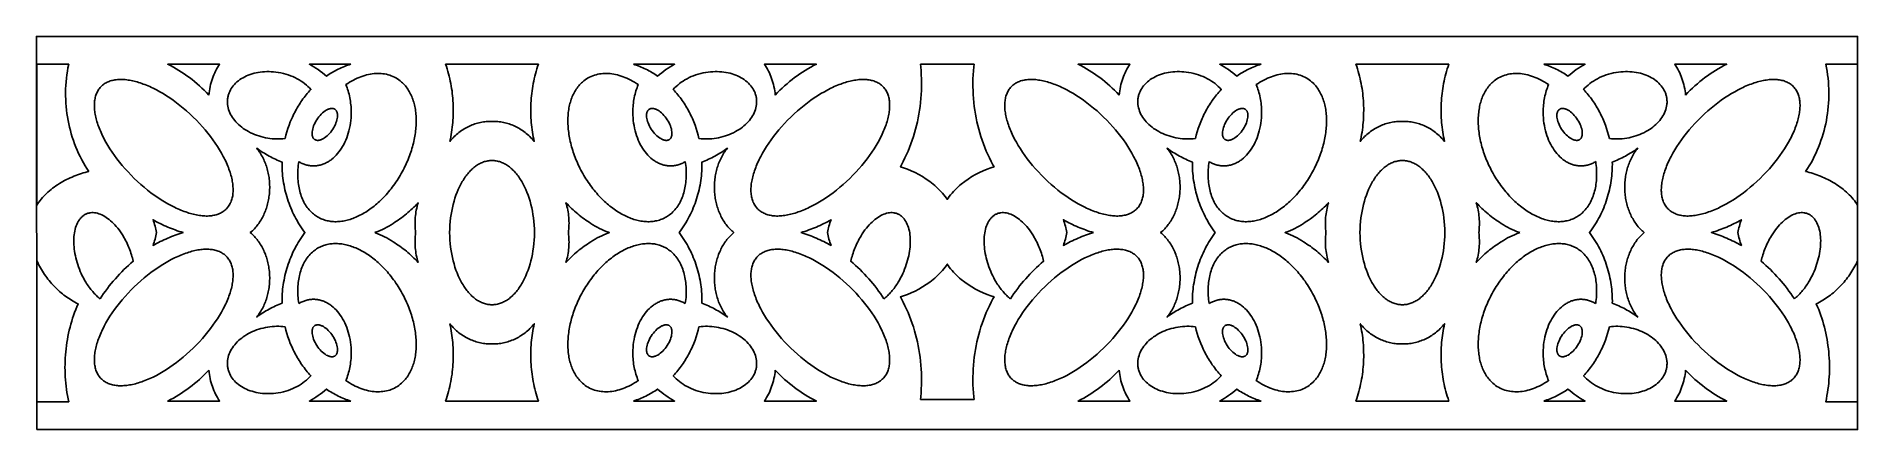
# Model space of a CAD drawing. Extents: x -243 to 242, y -53 to 52.
import ezdxf

# ---------------------------------------------------------------- set-up
doc = ezdxf.new("R2010")
doc.units = 0
doc.header["$MEASUREMENT"] = 0
doc.layers.get('0').update_dxf_attribs({"linetype": 'CONTINUOUS'})
doc.layers.add('LAYER_1', color=18, linetype='CONTINUOUS')

msp = doc.modelspace()

# ---------------------------------------------------------------- linework, layer by layer
msp.add_lwpolyline([(-242.5, -52.75), (242.5, -52.75), (242.5, 52.05), (-242.61, 52.05)], close=True)
at = {"layer": 'LAYER_1'}
for points in [[(-228.65, 16.03), (-229.16, 16.8), (-229.64, 17.59), (-230.1, 18.38), (-230.54, 19.19), (-230.97, 20.01), (-231.37, 20.84), (-231.75, 21.69), (-232.1, 22.54), (-232.44, 23.4), (-232.75, 24.27), (-233.05, 25.15), (-233.32, 26.04), (-233.57, 26.93), (-233.8, 27.83), (-234, 28.74), (-234.19, 29.65), (-234.35, 30.57), (-234.49, 31.49), (-234.61, 32.42), (-234.7, 33.35), (-234.77, 34.29), (-234.82, 35.23), (-234.85, 36.17), (-234.85, 37.11), (-234.83, 38.05), (-234.78, 39), (-234.72, 39.94), (-234.63, 40.88), (-234.51, 41.83), (-234.37, 42.77), (-234.21, 43.71), (-234.02, 44.65), (-242.5, 44.65), (-242.5, 7.07), (-242.24, 7.49), (-241.95, 7.9), (-241.66, 8.3), (-241.34, 8.7), (-241.01, 9.09), (-240.66, 9.47), (-240.3, 9.84), (-239.92, 10.21), (-239.53, 10.56), (-239.13, 10.91), (-238.72, 11.25), (-238.3, 11.58), (-237.86, 11.9), (-237.42, 12.21), (-236.97, 12.51), (-236.51, 12.8), (-236.04, 13.09), (-235.57, 13.36), (-235.09, 13.62), (-234.6, 13.87), (-234.12, 14.11), (-233.62, 14.35), (-233.13, 14.57), (-232.63, 14.77), (-232.13, 14.97), (-231.63, 15.16), (-231.13, 15.33), (-230.63, 15.5), (-230.13, 15.65), (-229.64, 15.79), (-229.14, 15.91)], [(-196.7, 36.43), (-197.3, 37.06), (-197.92, 37.68), (-198.54, 38.28), (-199.18, 38.87), (-199.83, 39.44), (-200.49, 40), (-201.16, 40.54), (-201.84, 41.06), (-202.53, 41.57), (-203.24, 42.06), (-203.95, 42.54), (-204.67, 42.99), (-205.4, 43.43), (-206.14, 43.86), (-206.89, 44.26), (-207.64, 44.65), (-193.82, 44.65), (-194.11, 44.21), (-194.38, 43.75), (-194.64, 43.29), (-194.89, 42.81), (-195.12, 42.33), (-195.34, 41.83), (-195.54, 41.33), (-195.73, 40.81), (-195.9, 40.29), (-196.06, 39.76), (-196.21, 39.22), (-196.34, 38.67), (-196.45, 38.12), (-196.55, 37.56), (-196.63, 37)], [(-158.89, 44.65), (-169.9, 44.65), (-169.31, 44.31), (-168.72, 43.95), (-168.15, 43.58), (-167.58, 43.19), (-167.01, 42.78), (-166.45, 42.36), (-165.9, 41.93), (-165.36, 41.48), (-164.98, 41.73), (-164.6, 41.98), (-164.21, 42.22), (-163.82, 42.46), (-163.43, 42.68), (-163.03, 42.9), (-162.63, 43.11), (-162.23, 43.32), (-161.82, 43.51), (-161.41, 43.7), (-161, 43.88), (-160.58, 44.05), (-160.16, 44.21), (-159.74, 44.37), (-159.31, 44.51)], [(-121.25, 29.41), (-120.87, 29.41), (-120.48, 29.4), (-120.09, 29.39), (-119.71, 29.36), (-119.33, 29.32), (-118.94, 29.27), (-118.56, 29.2), (-118.18, 29.13), (-117.8, 29.05), (-117.42, 28.95), (-117.05, 28.84), (-116.68, 28.73), (-116.31, 28.6), (-115.94, 28.46), (-115.57, 28.31), (-115.21, 28.14), (-114.85, 27.97), (-114.5, 27.79), (-114.15, 27.59), (-113.8, 27.38), (-113.45, 27.17), (-113.12, 26.94), (-112.78, 26.7), (-112.45, 26.45), (-112.13, 26.19), (-111.81, 25.91), (-111.49, 25.63), (-111.19, 25.33), (-110.88, 25.03), (-110.59, 24.71), (-110.3, 24.38), (-110.01, 24.04), (-110.15, 24.66), (-110.27, 25.29), (-110.39, 25.92), (-110.49, 26.55), (-110.58, 27.18), (-110.67, 27.82), (-110.74, 28.45), (-110.8, 29.09), (-110.85, 29.73), (-110.89, 30.38), (-110.92, 31.02), (-110.93, 31.67), (-110.94, 32.32), (-110.94, 32.96), (-110.92, 33.61), (-110.89, 34.27), (-110.85, 34.92), (-110.8, 35.57), (-110.74, 36.22), (-110.67, 36.87), (-110.59, 37.52), (-110.49, 38.18), (-110.38, 38.83), (-110.26, 39.48), (-110.13, 40.13), (-109.99, 40.78), (-109.84, 41.43), (-109.67, 42.08), (-109.49, 42.72), (-109.3, 43.37), (-109.1, 44.01), (-108.88, 44.65), (-108.88, 44.65), (-121.25, 44.65), (-133.62, 44.65), (-133.62, 44.65), (-133.4, 44.01), (-133.2, 43.37), (-133.01, 42.72), (-132.83, 42.08), (-132.66, 41.43), (-132.51, 40.78), (-132.37, 40.13), (-132.24, 39.48), (-132.12, 38.83), (-132.01, 38.18), (-131.91, 37.52), (-131.83, 36.87), (-131.76, 36.22), (-131.7, 35.57), (-131.65, 34.92), (-131.61, 34.27), (-131.58, 33.61), (-131.57, 32.96), (-131.56, 32.32), (-131.57, 31.67), (-131.58, 31.02), (-131.61, 30.38), (-131.65, 29.73), (-131.7, 29.09), (-131.76, 28.45), (-131.83, 27.82), (-131.92, 27.18), (-132.01, 26.55), (-132.11, 25.92), (-132.23, 25.29), (-132.35, 24.66), (-132.49, 24.04), (-132.2, 24.38), (-131.91, 24.71), (-131.62, 25.03), (-131.31, 25.33), (-131.01, 25.63), (-130.69, 25.91), (-130.37, 26.19), (-130.05, 26.45), (-129.72, 26.7), (-129.39, 26.94), (-129.05, 27.17), (-128.7, 27.38), (-128.36, 27.59), (-128, 27.79), (-127.65, 27.97), (-127.29, 28.14), (-126.93, 28.31), (-126.56, 28.46), (-126.2, 28.6), (-125.82, 28.73), (-125.45, 28.84), (-125.08, 28.95), (-124.7, 29.05), (-124.32, 29.13), (-123.94, 29.2), (-123.56, 29.27), (-123.17, 29.32), (-122.79, 29.36), (-122.41, 29.39), (-122.02, 29.4), (-121.64, 29.41)], [(-83.61, 44.65), (-72.6, 44.65), (-73.19, 44.31), (-73.78, 43.95), (-74.35, 43.58), (-74.93, 43.19), (-75.49, 42.78), (-76.05, 42.36), (-76.6, 41.93), (-77.14, 41.48), (-77.52, 41.73), (-77.9, 41.98), (-78.29, 42.22), (-78.68, 42.46), (-79.07, 42.68), (-79.47, 42.9), (-79.87, 43.11), (-80.27, 43.32), (-80.68, 43.51), (-81.09, 43.7), (-81.51, 43.88), (-81.92, 44.05), (-82.34, 44.21), (-82.76, 44.37), (-83.19, 44.51)], [(-45.8, 36.43), (-45.2, 37.06), (-44.58, 37.68), (-43.96, 38.28), (-43.32, 38.87), (-42.67, 39.44), (-42.01, 40), (-41.34, 40.54), (-40.66, 41.06), (-39.97, 41.57), (-39.26, 42.06), (-38.55, 42.54), (-37.83, 42.99), (-37.1, 43.43), (-36.36, 43.86), (-35.61, 44.26), (-34.86, 44.65), (-48.68, 44.65), (-48.39, 44.21), (-48.12, 43.75), (-47.86, 43.29), (-47.61, 42.81), (-47.38, 42.33), (-47.16, 41.83), (-46.96, 41.33), (-46.77, 40.81), (-46.6, 40.29), (-46.44, 39.76), (-46.29, 39.22), (-46.16, 38.67), (-46.05, 38.12), (-45.95, 37.56), (-45.87, 37)], [(-7.15, 44.65), (-7.07, 43.92), (-6.98, 42.86), (-6.91, 41.8), (-6.86, 40.75), (-6.84, 39.69), (-6.84, 38.64), (-6.87, 37.59), (-6.92, 36.54), (-6.99, 35.49), (-7.09, 34.45), (-7.21, 33.41), (-7.35, 32.38), (-7.52, 31.35), (-7.71, 30.33), (-7.92, 29.32), (-8.15, 28.31), (-8.41, 27.31), (-8.69, 26.32), (-8.99, 25.33), (-9.31, 24.36), (-9.66, 23.4), (-10.02, 22.44), (-10.41, 21.5), (-10.82, 20.57), (-11.25, 19.65), (-11.71, 18.75), (-12.18, 17.86), (-12.48, 17.33), (-11.65, 17.06), (-10.62, 16.68), (-9.59, 16.25), (-8.57, 15.77), (-7.56, 15.24), (-6.56, 14.67), (-5.59, 14.04), (-4.66, 13.38), (-4.19, 13.02), (-3.74, 12.66), (-3.3, 12.29), (-2.87, 11.9), (-2.46, 11.51), (-2.05, 11.1), (-1.66, 10.68), (-1.28, 10.26), (-0.91, 9.82), (-0.56, 9.37), (-0.23, 8.91), (0, 8.58), (0.23, 8.91), (0.56, 9.37), (0.91, 9.82), (1.28, 10.26), (1.66, 10.68), (2.05, 11.1), (2.46, 11.51), (2.87, 11.9), (3.3, 12.29), (3.75, 12.66), (4.65, 13.37), (5.59, 14.04), (6.56, 14.67), (7.56, 15.24), (8.57, 15.77), (9.59, 16.25), (10.62, 16.68), (11.65, 17.06), (12.48, 17.33), (12.18, 17.86), (11.71, 18.75), (11.25, 19.65), (10.82, 20.57), (10.41, 21.5), (10.02, 22.44), (9.66, 23.4), (9.31, 24.36), (8.99, 25.33), (8.69, 26.32), (8.41, 27.31), (8.15, 28.31), (7.92, 29.32), (7.71, 30.33), (7.52, 31.35), (7.35, 32.38), (7.21, 33.41), (7.09, 34.45), (6.99, 35.49), (6.92, 36.54), (6.87, 37.59), (6.84, 38.64), (6.84, 39.69), (6.86, 40.75), (6.91, 41.8), (6.98, 42.86), (7.07, 43.92), (7.15, 44.65)], [(45.8, 36.43), (45.2, 37.06), (44.58, 37.68), (43.96, 38.28), (43.32, 38.87), (42.67, 39.44), (42.01, 40), (41.34, 40.54), (40.66, 41.06), (39.97, 41.57), (39.26, 42.06), (38.55, 42.54), (37.83, 42.99), (37.1, 43.43), (36.36, 43.86), (35.61, 44.26), (34.86, 44.65), (48.68, 44.65), (48.39, 44.21), (48.12, 43.75), (47.86, 43.29), (47.61, 42.81), (47.38, 42.33), (47.16, 41.83), (46.96, 41.33), (46.77, 40.81), (46.6, 40.29), (46.44, 39.76), (46.29, 39.22), (46.16, 38.67), (46.05, 38.12), (45.95, 37.56), (45.87, 37)], [(83.61, 44.65), (72.6, 44.65), (73.19, 44.31), (73.78, 43.95), (74.35, 43.58), (74.93, 43.19), (75.49, 42.78), (76.05, 42.36), (76.6, 41.93), (77.14, 41.48), (77.52, 41.73), (77.9, 41.98), (78.29, 42.22), (78.68, 42.46), (79.07, 42.68), (79.47, 42.9), (79.87, 43.11), (80.27, 43.32), (80.68, 43.51), (81.09, 43.7), (81.51, 43.88), (81.92, 44.05), (82.34, 44.21), (82.76, 44.37), (83.19, 44.51)], [(121.25, 29.41), (120.87, 29.41), (120.48, 29.4), (120.09, 29.39), (119.71, 29.36), (119.33, 29.32), (118.94, 29.27), (118.56, 29.2), (118.18, 29.13), (117.8, 29.05), (117.42, 28.95), (117.05, 28.84), (116.68, 28.73), (116.31, 28.6), (115.94, 28.46), (115.57, 28.31), (115.21, 28.14), (114.85, 27.97), (114.5, 27.79), (114.15, 27.59), (113.8, 27.38), (113.45, 27.17), (113.12, 26.94), (112.78, 26.7), (112.45, 26.45), (112.13, 26.19), (111.81, 25.91), (111.49, 25.63), (111.19, 25.33), (110.88, 25.03), (110.59, 24.71), (110.3, 24.38), (110.01, 24.04), (110.15, 24.66), (110.27, 25.29), (110.39, 25.92), (110.49, 26.55), (110.58, 27.18), (110.67, 27.82), (110.74, 28.45), (110.8, 29.09), (110.85, 29.73), (110.89, 30.38), (110.92, 31.02), (110.93, 31.67), (110.94, 32.32), (110.94, 32.96), (110.92, 33.61), (110.89, 34.27), (110.85, 34.92), (110.8, 35.57), (110.74, 36.22), (110.67, 36.87), (110.59, 37.52), (110.49, 38.18), (110.38, 38.83), (110.26, 39.48), (110.13, 40.13), (109.99, 40.78), (109.84, 41.43), (109.67, 42.08), (109.49, 42.72), (109.3, 43.37), (109.1, 44.01), (108.88, 44.65), (108.88, 44.65), (121.25, 44.65), (133.62, 44.65), (133.62, 44.65), (133.4, 44.01), (133.2, 43.37), (133.01, 42.72), (132.83, 42.08), (132.66, 41.43), (132.51, 40.78), (132.37, 40.13), (132.24, 39.48), (132.12, 38.83), (132.01, 38.18), (131.91, 37.52), (131.83, 36.87), (131.76, 36.22), (131.7, 35.57), (131.65, 34.92), (131.61, 34.27), (131.58, 33.61), (131.57, 32.96), (131.56, 32.32), (131.57, 31.67), (131.58, 31.02), (131.61, 30.38), (131.65, 29.73), (131.7, 29.09), (131.76, 28.45), (131.83, 27.82), (131.92, 27.18), (132.01, 26.55), (132.11, 25.92), (132.23, 25.29), (132.35, 24.66), (132.49, 24.04), (132.2, 24.38), (131.91, 24.71), (131.62, 25.03), (131.31, 25.33), (131.01, 25.63), (130.69, 25.91), (130.37, 26.19), (130.05, 26.45), (129.72, 26.7), (129.39, 26.94), (129.05, 27.17), (128.7, 27.38), (128.36, 27.59), (128, 27.79), (127.65, 27.97), (127.29, 28.14), (126.93, 28.31), (126.56, 28.46), (126.2, 28.6), (125.82, 28.73), (125.45, 28.84), (125.08, 28.95), (124.7, 29.05), (124.32, 29.13), (123.94, 29.2), (123.56, 29.27), (123.17, 29.32), (122.79, 29.36), (122.41, 29.39), (122.02, 29.4), (121.64, 29.41)], [(158.89, 44.65), (169.9, 44.65), (169.31, 44.31), (168.72, 43.95), (168.15, 43.58), (167.58, 43.19), (167.01, 42.78), (166.45, 42.36), (165.9, 41.93), (165.36, 41.48), (164.98, 41.73), (164.6, 41.98), (164.21, 42.22), (163.82, 42.46), (163.43, 42.68), (163.03, 42.9), (162.63, 43.11), (162.23, 43.32), (161.82, 43.51), (161.41, 43.7), (161, 43.88), (160.58, 44.05), (160.16, 44.21), (159.74, 44.37), (159.31, 44.51)], [(196.7, 36.43), (197.3, 37.06), (197.92, 37.68), (198.54, 38.28), (199.18, 38.87), (199.83, 39.44), (200.49, 40), (201.16, 40.54), (201.84, 41.06), (202.53, 41.57), (203.24, 42.06), (203.95, 42.54), (204.67, 42.99), (205.4, 43.43), (206.14, 43.86), (206.89, 44.26), (207.64, 44.65), (193.82, 44.65), (194.11, 44.21), (194.38, 43.75), (194.64, 43.29), (194.89, 42.81), (195.12, 42.33), (195.34, 41.83), (195.54, 41.33), (195.73, 40.81), (195.9, 40.29), (196.06, 39.76), (196.21, 39.22), (196.34, 38.67), (196.45, 38.12), (196.55, 37.56), (196.63, 37)], [(228.65, 16.03), (229.16, 16.8), (229.64, 17.59), (230.1, 18.38), (230.54, 19.19), (230.97, 20.01), (231.37, 20.84), (231.75, 21.69), (232.1, 22.54), (232.44, 23.4), (232.75, 24.27), (233.05, 25.15), (233.32, 26.04), (233.57, 26.93), (233.8, 27.83), (234, 28.74), (234.19, 29.65), (234.35, 30.57), (234.49, 31.49), (234.61, 32.42), (234.7, 33.35), (234.77, 34.29), (234.82, 35.23), (234.85, 36.17), (234.85, 37.11), (234.83, 38.05), (234.78, 39), (234.72, 39.94), (234.63, 40.88), (234.51, 41.83), (234.37, 42.77), (234.21, 43.71), (234.02, 44.65), (242.5, 44.65), (242.5, 7.07), (242.24, 7.49), (241.95, 7.9), (241.66, 8.3), (241.34, 8.7), (241.01, 9.09), (240.66, 9.47), (240.3, 9.84), (239.92, 10.21), (239.53, 10.56), (239.13, 10.91), (238.72, 11.25), (238.3, 11.58), (237.86, 11.9), (237.42, 12.21), (236.97, 12.51), (236.51, 12.8), (236.04, 13.09), (235.57, 13.36), (235.09, 13.62), (234.6, 13.87), (234.12, 14.11), (233.62, 14.35), (233.13, 14.57), (232.63, 14.77), (232.13, 14.97), (231.63, 15.16), (231.13, 15.33), (230.63, 15.5), (230.13, 15.65), (229.64, 15.79), (229.14, 15.91)], [(-225.42, 38.64), (-225.62, 38.42), (-225.81, 38.2), (-225.98, 37.96), (-226.14, 37.72), (-226.29, 37.47), (-226.43, 37.21), (-226.55, 36.94), (-226.66, 36.66), (-226.77, 36.38), (-226.86, 36.08), (-226.94, 35.78), (-227, 35.48), (-227.06, 35.16), (-227.11, 34.84), (-227.14, 34.51), (-227.16, 34.18), (-227.17, 33.84), (-227.17, 33.49), (-227.16, 33.14), (-227.14, 32.78), (-227.11, 32.42), (-227.07, 32.05), (-227.02, 31.67), (-226.95, 31.29), (-226.88, 30.91), (-226.79, 30.52), (-226.7, 30.12), (-226.59, 29.73), (-226.48, 29.33), (-226.35, 28.92), (-226.22, 28.51), (-226.07, 28.1), (-225.91, 27.68), (-225.75, 27.26), (-225.57, 26.84), (-225.39, 26.42), (-225.19, 25.99), (-224.99, 25.56), (-224.78, 25.13), (-224.55, 24.69), (-224.08, 23.82), (-223.57, 22.94), (-223.02, 22.06), (-222.43, 21.18), (-221.81, 20.29), (-221.16, 19.41), (-220.47, 18.53), (-219.75, 17.65), (-219, 16.78), (-218.21, 15.91), (-217.39, 15.06), (-216.54, 14.21), (-215.67, 13.38), (-214.79, 12.59), (-213.9, 11.83), (-213.01, 11.1), (-212.11, 10.4), (-211.21, 9.74), (-210.31, 9.11), (-209.41, 8.52), (-208.51, 7.97), (-207.62, 7.45), (-206.73, 6.96), (-205.85, 6.51), (-205.41, 6.3), (-204.97, 6.1), (-204.54, 5.91), (-204.11, 5.73), (-203.68, 5.56), (-203.25, 5.4), (-202.83, 5.25), (-202.41, 5.11), (-202, 4.97), (-201.59, 4.85), (-201.18, 4.74), (-200.78, 4.64), (-200.38, 4.55), (-199.98, 4.46), (-199.59, 4.39), (-199.21, 4.33), (-198.83, 4.28), (-198.46, 4.24), (-198.09, 4.21), (-197.72, 4.19), (-197.37, 4.18), (-197.02, 4.18), (-196.67, 4.2), (-196.33, 4.22), (-196, 4.25), (-195.68, 4.3), (-195.36, 4.36), (-195.05, 4.42), (-194.75, 4.5), (-194.45, 4.59), (-194.17, 4.69), (-193.89, 4.81), (-193.62, 4.93), (-193.35, 5.07), (-193.1, 5.21), (-192.86, 5.37), (-192.62, 5.54), (-192.39, 5.72), (-192.18, 5.92), (-191.97, 6.12), (-191.77, 6.34), (-191.59, 6.57), (-191.41, 6.8), (-191.25, 7.04), (-191.1, 7.3), (-190.97, 7.56), (-190.84, 7.82), (-190.73, 8.1), (-190.62, 8.39), (-190.53, 8.68), (-190.45, 8.98), (-190.39, 9.28), (-190.33, 9.6), (-190.29, 9.92), (-190.25, 10.25), (-190.23, 10.58), (-190.22, 10.92), (-190.22, 11.27), (-190.23, 11.62), (-190.25, 11.98), (-190.28, 12.35), (-190.32, 12.72), (-190.38, 13.09), (-190.44, 13.47), (-190.51, 13.85), (-190.6, 14.24), (-190.69, 14.64), (-190.8, 15.03), (-190.91, 15.44), (-191.04, 15.84), (-191.18, 16.25), (-191.32, 16.66), (-191.48, 17.08), (-191.64, 17.5), (-191.82, 17.92), (-192, 18.35), (-192.2, 18.77), (-192.4, 19.2), (-192.62, 19.63), (-192.84, 20.07), (-193.31, 20.94), (-193.83, 21.82), (-194.37, 22.7), (-194.96, 23.58), (-195.58, 24.47), (-196.23, 25.35), (-196.92, 26.23), (-197.64, 27.11), (-198.39, 27.98), (-199.18, 28.85), (-200, 29.71), (-200.85, 30.55), (-201.72, 31.38), (-202.6, 32.17), (-203.49, 32.94), (-204.38, 33.66), (-205.28, 34.36), (-206.18, 35.02), (-207.08, 35.65), (-207.98, 36.24), (-208.88, 36.8), (-209.77, 37.32), (-210.66, 37.8), (-211.54, 38.25), (-211.98, 38.46), (-212.42, 38.66), (-212.85, 38.85), (-213.28, 39.03), (-213.71, 39.2), (-214.14, 39.36), (-214.56, 39.51), (-214.98, 39.66), (-215.39, 39.79), (-215.8, 39.91), (-216.21, 40.02), (-216.61, 40.12), (-217.01, 40.22), (-217.41, 40.3), (-217.8, 40.37), (-218.18, 40.43), (-218.56, 40.48), (-218.93, 40.52), (-219.3, 40.55), (-219.67, 40.57), (-220.02, 40.58), (-220.37, 40.58), (-220.72, 40.57), (-221.06, 40.54), (-221.39, 40.51), (-221.71, 40.46), (-222.03, 40.41), (-222.34, 40.34), (-222.64, 40.26), (-222.94, 40.17), (-223.22, 40.07), (-223.5, 39.95), (-223.77, 39.83), (-224.04, 39.7), (-224.29, 39.55), (-224.54, 39.39), (-224.77, 39.22), (-225, 39.04), (-225.22, 38.84)], [(-176.38, 24.84), (-176.16, 25.74), (-175.91, 26.64), (-175.63, 27.53), (-175.32, 28.41), (-174.99, 29.28), (-174.62, 30.13), (-174.43, 30.56), (-174.23, 30.98), (-174.03, 31.39), (-173.82, 31.81), (-173.6, 32.22), (-173.37, 32.63), (-173.14, 33.03), (-172.9, 33.43), (-172.66, 33.82), (-172.4, 34.22), (-172.14, 34.6), (-171.88, 34.99), (-171.61, 35.37), (-171.33, 35.74), (-171.04, 36.11), (-170.75, 36.47), (-170.45, 36.84), (-170.14, 37.19), (-169.83, 37.54), (-169.51, 37.89), (-169.89, 38.3), (-170.28, 38.7), (-170.71, 39.09), (-171.16, 39.46), (-171.63, 39.82), (-172.13, 40.16), (-172.65, 40.48), (-173.19, 40.78), (-173.75, 41.07), (-174.34, 41.33), (-174.94, 41.58), (-175.55, 41.8), (-176.19, 42), (-176.84, 42.18), (-177.51, 42.33), (-178.19, 42.45), (-178.81, 42.54), (-179.43, 42.61), (-180.04, 42.65), (-180.65, 42.67), (-181.25, 42.67), (-181.84, 42.65), (-182.42, 42.6), (-183, 42.53), (-183.56, 42.45), (-184.11, 42.34), (-184.65, 42.21), (-185.18, 42.06), (-185.69, 41.89), (-186.19, 41.71), (-186.67, 41.51), (-187.13, 41.28), (-187.58, 41.04), (-188.01, 40.79), (-188.42, 40.52), (-188.81, 40.23), (-189.19, 39.92), (-189.54, 39.61), (-189.86, 39.27), (-190.17, 38.92), (-190.45, 38.56), (-190.7, 38.18), (-190.93, 37.8), (-191.13, 37.39), (-191.22, 37.19), (-191.31, 36.98), (-191.39, 36.77), (-191.46, 36.55), (-191.52, 36.34), (-191.57, 36.12), (-191.62, 35.89), (-191.66, 35.67), (-191.69, 35.44), (-191.72, 35.22), (-191.73, 34.99), (-191.74, 34.76), (-191.74, 34.54), (-191.74, 34.31), (-191.72, 34.09), (-191.7, 33.86), (-191.63, 33.42), (-191.54, 32.98), (-191.41, 32.54), (-191.26, 32.11), (-191.08, 31.68), (-190.88, 31.26), (-190.64, 30.84), (-190.39, 30.44), (-190.11, 30.04), (-189.8, 29.65), (-189.47, 29.27), (-189.12, 28.9), (-188.75, 28.54), (-188.36, 28.19), (-187.94, 27.86), (-187.51, 27.54), (-187.06, 27.23), (-186.59, 26.94), (-186.1, 26.66), (-185.59, 26.39), (-185.07, 26.15), (-184.53, 25.92), (-183.98, 25.71), (-183.41, 25.51), (-182.83, 25.34), (-182.23, 25.19), (-181.62, 25.05), (-181, 24.94), (-180.41, 24.85), (-179.81, 24.79), (-179.22, 24.74), (-178.64, 24.72), (-178.07, 24.72), (-177.5, 24.74), (-176.94, 24.78)], [(-172.74, 18.67), (-172.81, 18.14), (-172.87, 17.61), (-172.92, 17.09), (-172.95, 16.57), (-172.98, 16.06), (-172.99, 15.55), (-172.99, 15.05), (-172.97, 14.55), (-172.95, 14.06), (-172.92, 13.57), (-172.87, 13.09), (-172.81, 12.61), (-172.74, 12.15), (-172.65, 11.69), (-172.56, 11.23), (-172.45, 10.79), (-172.33, 10.35), (-172.2, 9.92), (-172.06, 9.5), (-171.91, 9.09), (-171.74, 8.69), (-171.56, 8.3), (-171.37, 7.91), (-171.17, 7.54), (-170.95, 7.18), (-170.73, 6.83), (-170.49, 6.49), (-170.24, 6.16), (-169.97, 5.85), (-169.7, 5.54), (-169.41, 5.25), (-169.11, 4.97), (-168.84, 4.74), (-168.56, 4.52), (-168.28, 4.31), (-167.99, 4.12), (-167.7, 3.93), (-167.4, 3.76), (-167.09, 3.61), (-166.78, 3.46), (-166.47, 3.33), (-166.15, 3.21), (-165.83, 3.1), (-165.5, 3.01), (-165.17, 2.92), (-164.83, 2.85), (-164.49, 2.79), (-164.15, 2.75), (-163.8, 2.71), (-163.45, 2.69), (-163.1, 2.67), (-162.74, 2.67), (-162.38, 2.68), (-162.02, 2.71), (-161.66, 2.74), (-161.29, 2.79), (-160.93, 2.84), (-160.56, 2.91), (-160.18, 2.99), (-159.81, 3.08), (-159.44, 3.18), (-159.06, 3.29), (-158.69, 3.42), (-158.31, 3.55), (-157.93, 3.7), (-157.55, 3.85), (-157.17, 4.02), (-156.8, 4.19), (-156.42, 4.38), (-156.04, 4.58), (-155.66, 4.79), (-155.28, 5.01), (-154.91, 5.24), (-154.53, 5.47), (-154.16, 5.72), (-153.79, 5.98), (-153.41, 6.25), (-153.04, 6.53), (-152.68, 6.82), (-152.31, 7.12), (-151.95, 7.43), (-151.58, 7.75), (-151.23, 8.08), (-150.87, 8.41), (-150.52, 8.76), (-150.16, 9.12), (-149.82, 9.48), (-149.47, 9.86), (-149.13, 10.24), (-148.8, 10.64), (-148.46, 11.04), (-148.14, 11.45), (-147.81, 11.87), (-147.49, 12.3), (-147.18, 12.74), (-146.87, 13.19), (-146.56, 13.64), (-146.27, 14.1), (-145.98, 14.56), (-145.7, 15.02), (-145.44, 15.49), (-145.18, 15.95), (-144.92, 16.42), (-144.68, 16.89), (-144.45, 17.37), (-144.22, 17.84), (-144, 18.32), (-143.8, 18.8), (-143.6, 19.27), (-143.41, 19.75), (-143.22, 20.23), (-143.05, 20.71), (-142.89, 21.19), (-142.73, 21.67), (-142.59, 22.15), (-142.45, 22.63), (-142.32, 23.1), (-142.2, 23.58), (-142.09, 24.05), (-141.99, 24.53), (-141.89, 25), (-141.81, 25.47), (-141.73, 25.94), (-141.67, 26.4), (-141.61, 26.87), (-141.56, 27.33), (-141.52, 27.78), (-141.49, 28.24), (-141.47, 28.69), (-141.46, 29.14), (-141.45, 29.58), (-141.46, 30.02), (-141.47, 30.46), (-141.5, 30.89), (-141.53, 31.32), (-141.57, 31.74), (-141.62, 32.16), (-141.68, 32.57), (-141.75, 32.97), (-141.83, 33.37), (-141.92, 33.77), (-142.01, 34.16), (-142.12, 34.54), (-142.23, 34.92), (-142.36, 35.29), (-142.49, 35.65), (-142.63, 36), (-142.78, 36.35), (-142.95, 36.69), (-143.12, 37.03), (-143.29, 37.35), (-143.48, 37.67), (-143.68, 37.98), (-143.89, 38.28), (-144.11, 38.57), (-144.33, 38.85), (-144.57, 39.12), (-144.81, 39.39), (-145.07, 39.64), (-145.33, 39.89), (-145.69, 40.19), (-146.07, 40.48), (-146.45, 40.74), (-146.85, 40.98), (-147.25, 41.2), (-147.66, 41.39), (-148.08, 41.57), (-148.51, 41.72), (-148.95, 41.85), (-149.39, 41.96), (-149.85, 42.05), (-150.3, 42.11), (-150.77, 42.16), (-151.24, 42.18), (-151.71, 42.18), (-152.19, 42.16), (-152.68, 42.13), (-153.17, 42.07), (-153.66, 41.99), (-154.15, 41.89), (-154.65, 41.77), (-155.15, 41.63), (-155.65, 41.47), (-156.16, 41.3), (-156.66, 41.1), (-157.17, 40.88), (-157.67, 40.65), (-158.18, 40.39), (-158.68, 40.12), (-159.19, 39.83), (-159.69, 39.52), (-160.19, 39.19), (-160.02, 38.79), (-159.87, 38.37), (-159.72, 37.95), (-159.58, 37.51), (-159.45, 37.07), (-159.34, 36.63), (-159.23, 36.18), (-159.13, 35.72), (-159.05, 35.25), (-158.97, 34.78), (-158.91, 34.3), (-158.85, 33.81), (-158.81, 33.33), (-158.78, 32.83), (-158.76, 32.33), (-158.76, 31.83), (-158.77, 31.1), (-158.81, 30.37), (-158.87, 29.65), (-158.96, 28.95), (-159.07, 28.26), (-159.21, 27.58), (-159.37, 26.91), (-159.55, 26.27), (-159.75, 25.63), (-159.97, 25.02), (-160.21, 24.42), (-160.47, 23.84), (-160.75, 23.28), (-161.05, 22.74), (-161.37, 22.22), (-161.7, 21.72), (-162.05, 21.25), (-162.41, 20.8), (-162.79, 20.37), (-163.19, 19.97), (-163.6, 19.6), (-164.02, 19.26), (-164.23, 19.1), (-164.45, 18.94), (-164.67, 18.79), (-164.89, 18.66), (-165.12, 18.52), (-165.35, 18.4), (-165.58, 18.28), (-165.82, 18.17), (-166.06, 18.07), (-166.3, 17.98), (-166.54, 17.9), (-166.78, 17.82), (-167.03, 17.75), (-167.28, 17.7), (-167.53, 17.65), (-167.78, 17.61), (-168.03, 17.57), (-168.29, 17.55), (-168.55, 17.54), (-168.81, 17.53), (-169.07, 17.54), (-169.33, 17.55), (-169.59, 17.57), (-169.84, 17.61), (-170.1, 17.65), (-170.35, 17.7), (-170.6, 17.76), (-170.85, 17.83), (-171.09, 17.9), (-171.33, 17.99), (-171.58, 18.08), (-171.81, 18.18), (-172.05, 18.29), (-172.28, 18.41), (-172.52, 18.54)], [(-69.76, 18.67), (-69.69, 18.14), (-69.63, 17.61), (-69.58, 17.09), (-69.55, 16.57), (-69.52, 16.06), (-69.51, 15.55), (-69.51, 15.05), (-69.53, 14.55), (-69.55, 14.06), (-69.59, 13.57), (-69.63, 13.09), (-69.69, 12.61), (-69.76, 12.15), (-69.85, 11.69), (-69.94, 11.23), (-70.05, 10.79), (-70.17, 10.35), (-70.3, 9.92), (-70.44, 9.5), (-70.59, 9.09), (-70.76, 8.69), (-70.94, 8.3), (-71.13, 7.91), (-71.33, 7.54), (-71.55, 7.18), (-71.77, 6.83), (-72.01, 6.49), (-72.26, 6.16), (-72.53, 5.85), (-72.8, 5.54), (-73.09, 5.25), (-73.39, 4.97), (-73.66, 4.74), (-73.94, 4.52), (-74.22, 4.31), (-74.51, 4.12), (-74.8, 3.93), (-75.1, 3.76), (-75.41, 3.61), (-75.72, 3.46), (-76.03, 3.33), (-76.35, 3.21), (-76.67, 3.1), (-77, 3.01), (-77.33, 2.92), (-77.67, 2.85), (-78.01, 2.79), (-78.35, 2.75), (-78.7, 2.71), (-79.05, 2.69), (-79.4, 2.67), (-79.76, 2.67), (-80.12, 2.68), (-80.48, 2.71), (-80.84, 2.74), (-81.21, 2.79), (-81.58, 2.84), (-81.95, 2.91), (-82.32, 2.99), (-82.69, 3.08), (-83.06, 3.18), (-83.44, 3.29), (-83.82, 3.42), (-84.19, 3.55), (-84.57, 3.7), (-84.95, 3.85), (-85.33, 4.02), (-85.7, 4.19), (-86.08, 4.38), (-86.46, 4.58), (-86.84, 4.79), (-87.22, 5.01), (-87.59, 5.24), (-87.97, 5.47), (-88.34, 5.72), (-88.72, 5.98), (-89.09, 6.25), (-89.46, 6.53), (-89.83, 6.82), (-90.19, 7.12), (-90.56, 7.43), (-90.92, 7.75), (-91.28, 8.08), (-91.63, 8.41), (-91.99, 8.76), (-92.34, 9.12), (-92.68, 9.48), (-93.03, 9.86), (-93.37, 10.24), (-93.7, 10.64), (-94.04, 11.04), (-94.36, 11.45), (-94.69, 11.87), (-95.01, 12.3), (-95.32, 12.74), (-95.63, 13.19), (-95.94, 13.64), (-96.23, 14.1), (-96.52, 14.56), (-96.8, 15.02), (-97.07, 15.49), (-97.33, 15.95), (-97.58, 16.42), (-97.82, 16.89), (-98.05, 17.37), (-98.28, 17.84), (-98.5, 18.32), (-98.7, 18.8), (-98.9, 19.27), (-99.09, 19.75), (-99.28, 20.23), (-99.45, 20.71), (-99.61, 21.19), (-99.77, 21.67), (-99.92, 22.15), (-100.05, 22.63), (-100.18, 23.1), (-100.3, 23.58), (-100.41, 24.05), (-100.51, 24.53), (-100.61, 25), (-100.69, 25.47), (-100.77, 25.94), (-100.83, 26.4), (-100.89, 26.87), (-100.94, 27.33), (-100.98, 27.78), (-101.01, 28.24), (-101.03, 28.69), (-101.04, 29.14), (-101.05, 29.58), (-101.04, 30.02), (-101.03, 30.46), (-101, 30.89), (-100.97, 31.32), (-100.93, 31.74), (-100.88, 32.16), (-100.82, 32.57), (-100.75, 32.97), (-100.67, 33.37), (-100.58, 33.77), (-100.49, 34.16), (-100.38, 34.54), (-100.27, 34.92), (-100.14, 35.29), (-100.01, 35.65), (-99.87, 36), (-99.72, 36.35), (-99.56, 36.69), (-99.39, 37.03), (-99.21, 37.35), (-99.02, 37.67), (-98.82, 37.98), (-98.61, 38.28), (-98.4, 38.57), (-98.17, 38.85), (-97.93, 39.12), (-97.69, 39.39), (-97.44, 39.64), (-97.17, 39.89), (-96.81, 40.19), (-96.43, 40.48), (-96.05, 40.74), (-95.66, 40.98), (-95.25, 41.2), (-94.84, 41.39), (-94.42, 41.57), (-93.99, 41.72), (-93.55, 41.85), (-93.11, 41.96), (-92.65, 42.05), (-92.2, 42.11), (-91.73, 42.16), (-91.26, 42.18), (-90.79, 42.18), (-90.31, 42.16), (-89.82, 42.13), (-89.34, 42.07), (-88.84, 41.99), (-88.35, 41.89), (-87.85, 41.77), (-87.35, 41.63), (-86.85, 41.47), (-86.34, 41.3), (-85.84, 41.1), (-85.33, 40.88), (-84.83, 40.65), (-84.32, 40.39), (-83.82, 40.12), (-83.31, 39.83), (-82.81, 39.52), (-82.31, 39.19), (-82.48, 38.79), (-82.63, 38.37), (-82.78, 37.95), (-82.92, 37.51), (-83.05, 37.07), (-83.16, 36.63), (-83.27, 36.18), (-83.37, 35.72), (-83.46, 35.25), (-83.53, 34.78), (-83.6, 34.3), (-83.65, 33.81), (-83.69, 33.33), (-83.72, 32.83), (-83.74, 32.33), (-83.74, 31.83), (-83.73, 31.1), (-83.69, 30.37), (-83.63, 29.65), (-83.54, 28.95), (-83.43, 28.26), (-83.29, 27.58), (-83.13, 26.91), (-82.95, 26.27), (-82.75, 25.63), (-82.53, 25.02), (-82.29, 24.42), (-82.03, 23.84), (-81.75, 23.28), (-81.45, 22.74), (-81.13, 22.22), (-80.8, 21.72), (-80.45, 21.25), (-80.09, 20.8), (-79.71, 20.37), (-79.31, 19.97), (-78.91, 19.6), (-78.48, 19.26), (-78.27, 19.1), (-78.05, 18.94), (-77.83, 18.79), (-77.61, 18.66), (-77.38, 18.52), (-77.15, 18.4), (-76.92, 18.28), (-76.68, 18.17), (-76.45, 18.07), (-76.21, 17.98), (-75.96, 17.9), (-75.72, 17.82), (-75.47, 17.75), (-75.22, 17.7), (-74.97, 17.65), (-74.72, 17.61), (-74.47, 17.57), (-74.21, 17.55), (-73.95, 17.54), (-73.69, 17.53), (-73.43, 17.54), (-73.17, 17.55), (-72.92, 17.57), (-72.66, 17.61), (-72.41, 17.65), (-72.15, 17.7), (-71.9, 17.76), (-71.66, 17.83), (-71.41, 17.9), (-71.17, 17.99), (-70.92, 18.08), (-70.69, 18.18), (-70.45, 18.29), (-70.22, 18.41), (-69.99, 18.54)], [(-66.12, 24.84), (-66.34, 25.74), (-66.59, 26.64), (-66.87, 27.53), (-67.18, 28.41), (-67.52, 29.28), (-67.88, 30.13), (-68.07, 30.56), (-68.27, 30.98), (-68.47, 31.39), (-68.68, 31.81), (-68.9, 32.22), (-69.13, 32.63), (-69.36, 33.03), (-69.6, 33.43), (-69.84, 33.82), (-70.1, 34.22), (-70.36, 34.6), (-70.62, 34.99), (-70.89, 35.37), (-71.17, 35.74), (-71.46, 36.11), (-71.75, 36.47), (-72.05, 36.84), (-72.36, 37.19), (-72.67, 37.54), (-72.99, 37.89), (-72.62, 38.3), (-72.22, 38.7), (-71.79, 39.09), (-71.34, 39.46), (-70.87, 39.82), (-70.37, 40.16), (-69.85, 40.48), (-69.31, 40.78), (-68.75, 41.07), (-68.17, 41.33), (-67.56, 41.58), (-66.95, 41.8), (-66.31, 42), (-65.66, 42.18), (-64.99, 42.33), (-64.31, 42.45), (-63.69, 42.54), (-63.07, 42.61), (-62.46, 42.65), (-61.85, 42.67), (-61.25, 42.67), (-60.66, 42.65), (-60.08, 42.6), (-59.5, 42.53), (-58.94, 42.45), (-58.39, 42.34), (-57.85, 42.21), (-57.32, 42.06), (-56.81, 41.89), (-56.31, 41.71), (-55.83, 41.51), (-55.37, 41.28), (-54.92, 41.04), (-54.49, 40.79), (-54.08, 40.52), (-53.69, 40.23), (-53.32, 39.92), (-52.97, 39.61), (-52.64, 39.27), (-52.33, 38.92), (-52.05, 38.56), (-51.8, 38.18), (-51.57, 37.8), (-51.37, 37.39), (-51.28, 37.19), (-51.19, 36.98), (-51.12, 36.77), (-51.05, 36.55), (-50.98, 36.34), (-50.93, 36.12), (-50.88, 35.89), (-50.84, 35.67), (-50.81, 35.44), (-50.78, 35.22), (-50.77, 34.99), (-50.76, 34.76), (-50.76, 34.54), (-50.76, 34.31), (-50.78, 34.09), (-50.8, 33.86), (-50.87, 33.42), (-50.96, 32.98), (-51.09, 32.54), (-51.24, 32.11), (-51.42, 31.68), (-51.62, 31.26), (-51.86, 30.84), (-52.11, 30.44), (-52.39, 30.04), (-52.7, 29.65), (-53.03, 29.27), (-53.38, 28.9), (-53.75, 28.54), (-54.14, 28.19), (-54.56, 27.86), (-54.99, 27.54), (-55.44, 27.23), (-55.92, 26.94), (-56.4, 26.66), (-56.91, 26.39), (-57.43, 26.15), (-57.97, 25.92), (-58.53, 25.71), (-59.09, 25.51), (-59.68, 25.34), (-60.27, 25.19), (-60.88, 25.05), (-61.5, 24.94), (-62.09, 24.85), (-62.69, 24.79), (-63.28, 24.74), (-63.86, 24.72), (-64.43, 24.72), (-65, 24.74), (-65.56, 24.78)], [(-17.08, 38.64), (-16.88, 38.42), (-16.7, 38.2), (-16.52, 37.96), (-16.36, 37.72), (-16.21, 37.47), (-16.08, 37.21), (-15.95, 36.94), (-15.84, 36.66), (-15.73, 36.38), (-15.64, 36.08), (-15.56, 35.78), (-15.5, 35.48), (-15.44, 35.16), (-15.4, 34.84), (-15.36, 34.51), (-15.34, 34.18), (-15.33, 33.84), (-15.33, 33.49), (-15.34, 33.14), (-15.36, 32.78), (-15.39, 32.42), (-15.43, 32.05), (-15.49, 31.67), (-15.55, 31.29), (-15.62, 30.91), (-15.71, 30.52), (-15.8, 30.12), (-15.91, 29.73), (-16.02, 29.33), (-16.15, 28.92), (-16.29, 28.51), (-16.43, 28.1), (-16.59, 27.68), (-16.75, 27.26), (-16.93, 26.84), (-17.11, 26.42), (-17.31, 25.99), (-17.51, 25.56), (-17.73, 25.13), (-17.95, 24.69), (-18.42, 23.82), (-18.94, 22.94), (-19.48, 22.06), (-20.07, 21.18), (-20.69, 20.29), (-21.34, 19.41), (-22.03, 18.53), (-22.75, 17.65), (-23.51, 16.78), (-24.29, 15.91), (-25.11, 15.06), (-25.96, 14.21), (-26.83, 13.38), (-27.71, 12.59), (-28.6, 11.83), (-29.49, 11.1), (-30.39, 10.4), (-31.29, 9.74), (-32.19, 9.11), (-33.09, 8.52), (-33.99, 7.97), (-34.88, 7.45), (-35.77, 6.96), (-36.65, 6.51), (-37.09, 6.3), (-37.53, 6.1), (-37.96, 5.91), (-38.39, 5.73), (-38.82, 5.56), (-39.25, 5.4), (-39.67, 5.25), (-40.09, 5.11), (-40.5, 4.97), (-40.91, 4.85), (-41.32, 4.74), (-41.72, 4.64), (-42.12, 4.55), (-42.52, 4.46), (-42.91, 4.39), (-43.29, 4.33), (-43.67, 4.28), (-44.04, 4.24), (-44.41, 4.21), (-44.78, 4.19), (-45.13, 4.18), (-45.48, 4.18), (-45.83, 4.2), (-46.17, 4.22), (-46.5, 4.25), (-46.82, 4.3), (-47.14, 4.36), (-47.45, 4.42), (-47.75, 4.5), (-48.05, 4.59), (-48.33, 4.69), (-48.61, 4.81), (-48.88, 4.93), (-49.15, 5.07), (-49.4, 5.21), (-49.65, 5.37), (-49.88, 5.54), (-50.11, 5.72), (-50.33, 5.92), (-50.53, 6.12), (-50.73, 6.34), (-50.92, 6.57), (-51.09, 6.8), (-51.25, 7.04), (-51.4, 7.3), (-51.54, 7.56), (-51.66, 7.82), (-51.77, 8.1), (-51.88, 8.39), (-51.97, 8.68), (-52.05, 8.98), (-52.11, 9.28), (-52.17, 9.6), (-52.22, 9.92), (-52.25, 10.25), (-52.27, 10.58), (-52.28, 10.92), (-52.28, 11.27), (-52.27, 11.62), (-52.25, 11.98), (-52.22, 12.35), (-52.18, 12.72), (-52.13, 13.09), (-52.06, 13.47), (-51.99, 13.85), (-51.9, 14.24), (-51.81, 14.64), (-51.7, 15.03), (-51.59, 15.44), (-51.46, 15.84), (-51.33, 16.25), (-51.18, 16.66), (-51.02, 17.08), (-50.86, 17.5), (-50.68, 17.92), (-50.5, 18.35), (-50.3, 18.77), (-50.1, 19.2), (-49.89, 19.63), (-49.66, 20.07), (-49.19, 20.94), (-48.68, 21.82), (-48.13, 22.7), (-47.54, 23.58), (-46.92, 24.47), (-46.27, 25.35), (-45.58, 26.23), (-44.86, 27.11), (-44.11, 27.98), (-43.32, 28.85), (-42.5, 29.71), (-41.65, 30.55), (-40.78, 31.38), (-39.9, 32.17), (-39.01, 32.94), (-38.12, 33.66), (-37.22, 34.36), (-36.32, 35.02), (-35.42, 35.65), (-34.52, 36.24), (-33.62, 36.8), (-32.73, 37.32), (-31.84, 37.8), (-30.96, 38.25), (-30.52, 38.46), (-30.08, 38.66), (-29.65, 38.85), (-29.22, 39.03), (-28.79, 39.2), (-28.36, 39.36), (-27.94, 39.51), (-27.52, 39.66), (-27.11, 39.79), (-26.7, 39.91), (-26.29, 40.02), (-25.89, 40.12), (-25.49, 40.22), (-25.09, 40.3), (-24.7, 40.37), (-24.32, 40.43), (-23.94, 40.48), (-23.57, 40.52), (-23.2, 40.55), (-22.84, 40.57), (-22.48, 40.58), (-22.13, 40.58), (-21.78, 40.57), (-21.45, 40.54), (-21.11, 40.51), (-20.79, 40.46), (-20.47, 40.41), (-20.16, 40.34), (-19.86, 40.26), (-19.56, 40.17), (-19.28, 40.07), (-19, 39.95), (-18.73, 39.83), (-18.46, 39.7), (-18.21, 39.55), (-17.97, 39.39), (-17.73, 39.22), (-17.5, 39.04), (-17.29, 38.84)], [(17.08, 38.64), (16.88, 38.42), (16.7, 38.2), (16.52, 37.96), (16.36, 37.72), (16.21, 37.47), (16.08, 37.21), (15.95, 36.94), (15.84, 36.66), (15.73, 36.38), (15.64, 36.08), (15.56, 35.78), (15.5, 35.48), (15.44, 35.16), (15.4, 34.84), (15.36, 34.51), (15.34, 34.18), (15.33, 33.84), (15.33, 33.49), (15.34, 33.14), (15.36, 32.78), (15.39, 32.42), (15.43, 32.05), (15.49, 31.67), (15.55, 31.29), (15.62, 30.91), (15.71, 30.52), (15.8, 30.12), (15.91, 29.73), (16.02, 29.33), (16.15, 28.92), (16.29, 28.51), (16.43, 28.1), (16.59, 27.68), (16.75, 27.26), (16.93, 26.84), (17.11, 26.42), (17.31, 25.99), (17.51, 25.56), (17.73, 25.13), (17.95, 24.69), (18.42, 23.82), (18.94, 22.94), (19.48, 22.06), (20.07, 21.18), (20.69, 20.29), (21.34, 19.41), (22.03, 18.53), (22.75, 17.65), (23.51, 16.78), (24.29, 15.91), (25.11, 15.06), (25.96, 14.21), (26.83, 13.38), (27.71, 12.59), (28.6, 11.83), (29.49, 11.1), (30.39, 10.4), (31.29, 9.74), (32.19, 9.11), (33.09, 8.52), (33.99, 7.97), (34.88, 7.45), (35.77, 6.96), (36.65, 6.51), (37.09, 6.3), (37.53, 6.1), (37.96, 5.91), (38.39, 5.73), (38.82, 5.56), (39.25, 5.4), (39.67, 5.25), (40.09, 5.11), (40.5, 4.97), (40.91, 4.85), (41.32, 4.74), (41.72, 4.64), (42.12, 4.55), (42.52, 4.46), (42.91, 4.39), (43.29, 4.33), (43.67, 4.28), (44.04, 4.24), (44.41, 4.21), (44.78, 4.19), (45.13, 4.18), (45.48, 4.18), (45.83, 4.2), (46.17, 4.22), (46.5, 4.25), (46.82, 4.3), (47.14, 4.36), (47.45, 4.42), (47.75, 4.5), (48.05, 4.59), (48.33, 4.69), (48.61, 4.81), (48.88, 4.93), (49.15, 5.07), (49.4, 5.21), (49.65, 5.37), (49.88, 5.54), (50.11, 5.72), (50.33, 5.92), (50.53, 6.12), (50.73, 6.34), (50.92, 6.57), (51.09, 6.8), (51.25, 7.04), (51.4, 7.3), (51.54, 7.56), (51.66, 7.82), (51.77, 8.1), (51.88, 8.39), (51.97, 8.68), (52.05, 8.98), (52.11, 9.28), (52.17, 9.6), (52.22, 9.92), (52.25, 10.25), (52.27, 10.58), (52.28, 10.92), (52.28, 11.27), (52.27, 11.62), (52.25, 11.98), (52.22, 12.35), (52.18, 12.72), (52.13, 13.09), (52.06, 13.47), (51.99, 13.85), (51.9, 14.24), (51.81, 14.64), (51.7, 15.03), (51.59, 15.44), (51.46, 15.84), (51.33, 16.25), (51.18, 16.66), (51.02, 17.08), (50.86, 17.5), (50.68, 17.92), (50.5, 18.35), (50.3, 18.77), (50.1, 19.2), (49.89, 19.63), (49.66, 20.07), (49.19, 20.94), (48.68, 21.82), (48.13, 22.7), (47.54, 23.58), (46.92, 24.47), (46.27, 25.35), (45.58, 26.23), (44.86, 27.11), (44.11, 27.98), (43.32, 28.85), (42.5, 29.71), (41.65, 30.55), (40.78, 31.38), (39.9, 32.17), (39.01, 32.94), (38.12, 33.66), (37.22, 34.36), (36.32, 35.02), (35.42, 35.65), (34.52, 36.24), (33.62, 36.8), (32.73, 37.32), (31.84, 37.8), (30.96, 38.25), (30.52, 38.46), (30.08, 38.66), (29.65, 38.85), (29.22, 39.03), (28.79, 39.2), (28.36, 39.36), (27.94, 39.51), (27.52, 39.66), (27.11, 39.79), (26.7, 39.91), (26.29, 40.02), (25.89, 40.12), (25.49, 40.22), (25.09, 40.3), (24.7, 40.37), (24.32, 40.43), (23.94, 40.48), (23.57, 40.52), (23.2, 40.55), (22.84, 40.57), (22.48, 40.58), (22.13, 40.58), (21.78, 40.57), (21.45, 40.54), (21.11, 40.51), (20.79, 40.46), (20.47, 40.41), (20.16, 40.34), (19.86, 40.26), (19.56, 40.17), (19.28, 40.07), (19, 39.95), (18.73, 39.83), (18.46, 39.7), (18.21, 39.55), (17.97, 39.39), (17.73, 39.22), (17.5, 39.04), (17.29, 38.84)], [(66.12, 24.84), (66.34, 25.74), (66.59, 26.64), (66.87, 27.53), (67.18, 28.41), (67.52, 29.28), (67.88, 30.13), (68.07, 30.56), (68.27, 30.98), (68.47, 31.39), (68.68, 31.81), (68.9, 32.22), (69.13, 32.63), (69.36, 33.03), (69.6, 33.43), (69.84, 33.82), (70.1, 34.22), (70.36, 34.6), (70.62, 34.99), (70.89, 35.37), (71.17, 35.74), (71.46, 36.11), (71.75, 36.47), (72.05, 36.84), (72.36, 37.19), (72.67, 37.54), (72.99, 37.89), (72.62, 38.3), (72.22, 38.7), (71.79, 39.09), (71.34, 39.46), (70.87, 39.82), (70.37, 40.16), (69.85, 40.48), (69.31, 40.78), (68.75, 41.07), (68.17, 41.33), (67.56, 41.58), (66.95, 41.8), (66.31, 42), (65.66, 42.18), (64.99, 42.33), (64.31, 42.45), (63.69, 42.54), (63.07, 42.61), (62.46, 42.65), (61.85, 42.67), (61.25, 42.67), (60.66, 42.65), (60.08, 42.6), (59.5, 42.53), (58.94, 42.45), (58.39, 42.34), (57.85, 42.21), (57.32, 42.06), (56.81, 41.89), (56.31, 41.71), (55.83, 41.51), (55.37, 41.28), (54.92, 41.04), (54.49, 40.79), (54.08, 40.52), (53.69, 40.23), (53.32, 39.92), (52.97, 39.61), (52.64, 39.27), (52.33, 38.92), (52.05, 38.56), (51.8, 38.18), (51.57, 37.8), (51.37, 37.39), (51.28, 37.19), (51.19, 36.98), (51.12, 36.77), (51.05, 36.55), (50.98, 36.34), (50.93, 36.12), (50.88, 35.89), (50.84, 35.67), (50.81, 35.44), (50.78, 35.22), (50.77, 34.99), (50.76, 34.76), (50.76, 34.54), (50.76, 34.31), (50.78, 34.09), (50.8, 33.86), (50.87, 33.42), (50.96, 32.98), (51.09, 32.54), (51.24, 32.11), (51.42, 31.68), (51.62, 31.26), (51.86, 30.84), (52.11, 30.44), (52.39, 30.04), (52.7, 29.65), (53.03, 29.27), (53.38, 28.9), (53.75, 28.54), (54.14, 28.19), (54.56, 27.86), (54.99, 27.54), (55.44, 27.23), (55.92, 26.94), (56.4, 26.66), (56.91, 26.39), (57.43, 26.15), (57.97, 25.92), (58.53, 25.71), (59.09, 25.51), (59.68, 25.34), (60.27, 25.19), (60.88, 25.05), (61.5, 24.94), (62.09, 24.85), (62.69, 24.79), (63.28, 24.74), (63.86, 24.72), (64.43, 24.72), (65, 24.74), (65.56, 24.78)], [(69.76, 18.67), (69.69, 18.14), (69.63, 17.61), (69.58, 17.09), (69.55, 16.57), (69.52, 16.06), (69.51, 15.55), (69.51, 15.05), (69.53, 14.55), (69.55, 14.06), (69.59, 13.57), (69.63, 13.09), (69.69, 12.61), (69.76, 12.15), (69.85, 11.69), (69.94, 11.23), (70.05, 10.79), (70.17, 10.35), (70.3, 9.92), (70.44, 9.5), (70.59, 9.09), (70.76, 8.69), (70.94, 8.3), (71.13, 7.91), (71.33, 7.54), (71.55, 7.18), (71.77, 6.83), (72.01, 6.49), (72.26, 6.16), (72.53, 5.85), (72.8, 5.54), (73.09, 5.25), (73.39, 4.97), (73.66, 4.74), (73.94, 4.52), (74.22, 4.31), (74.51, 4.12), (74.8, 3.93), (75.1, 3.76), (75.41, 3.61), (75.72, 3.46), (76.03, 3.33), (76.35, 3.21), (76.67, 3.1), (77, 3.01), (77.33, 2.92), (77.67, 2.85), (78.01, 2.79), (78.35, 2.75), (78.7, 2.71), (79.05, 2.69), (79.4, 2.67), (79.76, 2.67), (80.12, 2.68), (80.48, 2.71), (80.84, 2.74), (81.21, 2.79), (81.58, 2.84), (81.95, 2.91), (82.32, 2.99), (82.69, 3.08), (83.06, 3.18), (83.44, 3.29), (83.82, 3.42), (84.19, 3.55), (84.57, 3.7), (84.95, 3.85), (85.33, 4.02), (85.7, 4.19), (86.08, 4.38), (86.46, 4.58), (86.84, 4.79), (87.22, 5.01), (87.59, 5.24), (87.97, 5.47), (88.34, 5.72), (88.72, 5.98), (89.09, 6.25), (89.46, 6.53), (89.83, 6.82), (90.19, 7.12), (90.56, 7.43), (90.92, 7.75), (91.28, 8.08), (91.63, 8.41), (91.99, 8.76), (92.34, 9.12), (92.68, 9.48), (93.03, 9.86), (93.37, 10.24), (93.7, 10.64), (94.04, 11.04), (94.36, 11.45), (94.69, 11.87), (95.01, 12.3), (95.32, 12.74), (95.63, 13.19), (95.94, 13.64), (96.23, 14.1), (96.52, 14.56), (96.8, 15.02), (97.07, 15.49), (97.33, 15.95), (97.58, 16.42), (97.82, 16.89), (98.05, 17.37), (98.28, 17.84), (98.5, 18.32), (98.7, 18.8), (98.9, 19.27), (99.09, 19.75), (99.28, 20.23), (99.45, 20.71), (99.61, 21.19), (99.77, 21.67), (99.92, 22.15), (100.05, 22.63), (100.18, 23.1), (100.3, 23.58), (100.41, 24.05), (100.51, 24.53), (100.61, 25), (100.69, 25.47), (100.77, 25.94), (100.83, 26.4), (100.89, 26.87), (100.94, 27.33), (100.98, 27.78), (101.01, 28.24), (101.03, 28.69), (101.04, 29.14), (101.05, 29.58), (101.04, 30.02), (101.03, 30.46), (101, 30.89), (100.97, 31.32), (100.93, 31.74), (100.88, 32.16), (100.82, 32.57), (100.75, 32.97), (100.67, 33.37), (100.58, 33.77), (100.49, 34.16), (100.38, 34.54), (100.27, 34.92), (100.14, 35.29), (100.01, 35.65), (99.87, 36), (99.72, 36.35), (99.56, 36.69), (99.39, 37.03), (99.21, 37.35), (99.02, 37.67), (98.82, 37.98), (98.61, 38.28), (98.4, 38.57), (98.17, 38.85), (97.93, 39.12), (97.69, 39.39), (97.44, 39.64), (97.17, 39.89), (96.81, 40.19), (96.43, 40.48), (96.05, 40.74), (95.66, 40.98), (95.25, 41.2), (94.84, 41.39), (94.42, 41.57), (93.99, 41.72), (93.55, 41.85), (93.11, 41.96), (92.65, 42.05), (92.2, 42.11), (91.73, 42.16), (91.26, 42.18), (90.79, 42.18), (90.31, 42.16), (89.82, 42.13), (89.34, 42.07), (88.84, 41.99), (88.35, 41.89), (87.85, 41.77), (87.35, 41.63), (86.85, 41.47), (86.34, 41.3), (85.84, 41.1), (85.33, 40.88), (84.83, 40.65), (84.32, 40.39), (83.82, 40.12), (83.31, 39.83), (82.81, 39.52), (82.31, 39.19), (82.48, 38.79), (82.63, 38.37), (82.78, 37.95), (82.92, 37.51), (83.05, 37.07), (83.16, 36.63), (83.27, 36.18), (83.37, 35.72), (83.46, 35.25), (83.53, 34.78), (83.6, 34.3), (83.65, 33.81), (83.69, 33.33), (83.72, 32.83), (83.74, 32.33), (83.74, 31.83), (83.73, 31.1), (83.69, 30.37), (83.63, 29.65), (83.54, 28.95), (83.43, 28.26), (83.29, 27.58), (83.13, 26.91), (82.95, 26.27), (82.75, 25.63), (82.53, 25.02), (82.29, 24.42), (82.03, 23.84), (81.75, 23.28), (81.45, 22.74), (81.13, 22.22), (80.8, 21.72), (80.45, 21.25), (80.09, 20.8), (79.71, 20.37), (79.31, 19.97), (78.91, 19.6), (78.48, 19.26), (78.27, 19.1), (78.05, 18.94), (77.83, 18.79), (77.61, 18.66), (77.38, 18.52), (77.15, 18.4), (76.92, 18.28), (76.68, 18.17), (76.45, 18.07), (76.21, 17.98), (75.96, 17.9), (75.72, 17.82), (75.47, 17.75), (75.22, 17.7), (74.97, 17.65), (74.72, 17.61), (74.47, 17.57), (74.21, 17.55), (73.95, 17.54), (73.69, 17.53), (73.43, 17.54), (73.17, 17.55), (72.92, 17.57), (72.66, 17.61), (72.41, 17.65), (72.15, 17.7), (71.9, 17.76), (71.66, 17.83), (71.41, 17.9), (71.17, 17.99), (70.92, 18.08), (70.69, 18.18), (70.45, 18.29), (70.22, 18.41), (69.99, 18.54)], [(172.74, 18.67), (172.81, 18.14), (172.87, 17.61), (172.92, 17.09), (172.95, 16.57), (172.98, 16.06), (172.99, 15.55), (172.99, 15.05), (172.97, 14.55), (172.95, 14.06), (172.92, 13.57), (172.87, 13.09), (172.81, 12.61), (172.74, 12.15), (172.65, 11.69), (172.56, 11.23), (172.45, 10.79), (172.33, 10.35), (172.2, 9.92), (172.06, 9.5), (171.91, 9.09), (171.74, 8.69), (171.56, 8.3), (171.37, 7.91), (171.17, 7.54), (170.95, 7.18), (170.73, 6.83), (170.49, 6.49), (170.24, 6.16), (169.97, 5.85), (169.7, 5.54), (169.41, 5.25), (169.11, 4.97), (168.84, 4.74), (168.56, 4.52), (168.28, 4.31), (167.99, 4.12), (167.7, 3.93), (167.4, 3.76), (167.09, 3.61), (166.78, 3.46), (166.47, 3.33), (166.15, 3.21), (165.83, 3.1), (165.5, 3.01), (165.17, 2.92), (164.83, 2.85), (164.49, 2.79), (164.15, 2.75), (163.8, 2.71), (163.45, 2.69), (163.1, 2.67), (162.74, 2.67), (162.38, 2.68), (162.02, 2.71), (161.66, 2.74), (161.29, 2.79), (160.93, 2.84), (160.56, 2.91), (160.18, 2.99), (159.81, 3.08), (159.44, 3.18), (159.06, 3.29), (158.69, 3.42), (158.31, 3.55), (157.93, 3.7), (157.55, 3.85), (157.17, 4.02), (156.8, 4.19), (156.42, 4.38), (156.04, 4.58), (155.66, 4.79), (155.28, 5.01), (154.91, 5.24), (154.53, 5.47), (154.16, 5.72), (153.79, 5.98), (153.41, 6.25), (153.04, 6.53), (152.68, 6.82), (152.31, 7.12), (151.95, 7.43), (151.58, 7.75), (151.23, 8.08), (150.87, 8.41), (150.52, 8.76), (150.16, 9.12), (149.82, 9.48), (149.47, 9.86), (149.13, 10.24), (148.8, 10.64), (148.46, 11.04), (148.14, 11.45), (147.81, 11.87), (147.49, 12.3), (147.18, 12.74), (146.87, 13.19), (146.56, 13.64), (146.27, 14.1), (145.98, 14.56), (145.7, 15.02), (145.44, 15.49), (145.18, 15.95), (144.92, 16.42), (144.68, 16.89), (144.45, 17.37), (144.22, 17.84), (144, 18.32), (143.8, 18.8), (143.6, 19.27), (143.41, 19.75), (143.22, 20.23), (143.05, 20.71), (142.89, 21.19), (142.73, 21.67), (142.59, 22.15), (142.45, 22.63), (142.32, 23.1), (142.2, 23.58), (142.09, 24.05), (141.99, 24.53), (141.89, 25), (141.81, 25.47), (141.73, 25.94), (141.67, 26.4), (141.61, 26.87), (141.56, 27.33), (141.52, 27.78), (141.49, 28.24), (141.47, 28.69), (141.46, 29.14), (141.45, 29.58), (141.46, 30.02), (141.47, 30.46), (141.5, 30.89), (141.53, 31.32), (141.57, 31.74), (141.62, 32.16), (141.68, 32.57), (141.75, 32.97), (141.83, 33.37), (141.92, 33.77), (142.01, 34.16), (142.12, 34.54), (142.23, 34.92), (142.36, 35.29), (142.49, 35.65), (142.63, 36), (142.78, 36.35), (142.95, 36.69), (143.12, 37.03), (143.29, 37.35), (143.48, 37.67), (143.68, 37.98), (143.89, 38.28), (144.11, 38.57), (144.33, 38.85), (144.57, 39.12), (144.81, 39.39), (145.07, 39.64), (145.33, 39.89), (145.69, 40.19), (146.07, 40.48), (146.45, 40.74), (146.85, 40.98), (147.25, 41.2), (147.66, 41.39), (148.08, 41.57), (148.51, 41.72), (148.95, 41.85), (149.39, 41.96), (149.85, 42.05), (150.3, 42.11), (150.77, 42.16), (151.24, 42.18), (151.71, 42.18), (152.19, 42.16), (152.68, 42.13), (153.17, 42.07), (153.66, 41.99), (154.15, 41.89), (154.65, 41.77), (155.15, 41.63), (155.65, 41.47), (156.16, 41.3), (156.66, 41.1), (157.17, 40.88), (157.67, 40.65), (158.18, 40.39), (158.68, 40.12), (159.19, 39.83), (159.69, 39.52), (160.19, 39.19), (160.02, 38.79), (159.87, 38.37), (159.72, 37.95), (159.58, 37.51), (159.45, 37.07), (159.34, 36.63), (159.23, 36.18), (159.13, 35.72), (159.05, 35.25), (158.97, 34.78), (158.91, 34.3), (158.85, 33.81), (158.81, 33.33), (158.78, 32.83), (158.76, 32.33), (158.76, 31.83), (158.77, 31.1), (158.81, 30.37), (158.87, 29.65), (158.96, 28.95), (159.07, 28.26), (159.21, 27.58), (159.37, 26.91), (159.55, 26.27), (159.75, 25.63), (159.97, 25.02), (160.21, 24.42), (160.47, 23.84), (160.75, 23.28), (161.05, 22.74), (161.37, 22.22), (161.7, 21.72), (162.05, 21.25), (162.41, 20.8), (162.79, 20.37), (163.19, 19.97), (163.6, 19.6), (164.02, 19.26), (164.23, 19.1), (164.45, 18.94), (164.67, 18.79), (164.89, 18.66), (165.12, 18.52), (165.35, 18.4), (165.58, 18.28), (165.82, 18.17), (166.06, 18.07), (166.3, 17.98), (166.54, 17.9), (166.78, 17.82), (167.03, 17.75), (167.28, 17.7), (167.53, 17.65), (167.78, 17.61), (168.03, 17.57), (168.29, 17.55), (168.55, 17.54), (168.81, 17.53), (169.07, 17.54), (169.33, 17.55), (169.59, 17.57), (169.84, 17.61), (170.1, 17.65), (170.35, 17.7), (170.6, 17.76), (170.85, 17.83), (171.09, 17.9), (171.33, 17.99), (171.58, 18.08), (171.81, 18.18), (172.05, 18.29), (172.28, 18.41), (172.52, 18.54)], [(176.38, 24.84), (176.16, 25.74), (175.91, 26.64), (175.63, 27.53), (175.32, 28.41), (174.99, 29.28), (174.62, 30.13), (174.43, 30.56), (174.23, 30.98), (174.03, 31.39), (173.82, 31.81), (173.6, 32.22), (173.37, 32.63), (173.14, 33.03), (172.9, 33.43), (172.66, 33.82), (172.4, 34.22), (172.14, 34.6), (171.88, 34.99), (171.61, 35.37), (171.33, 35.74), (171.04, 36.11), (170.75, 36.47), (170.45, 36.84), (170.14, 37.19), (169.83, 37.54), (169.51, 37.89), (169.89, 38.3), (170.28, 38.7), (170.71, 39.09), (171.16, 39.46), (171.63, 39.82), (172.13, 40.16), (172.65, 40.48), (173.19, 40.78), (173.75, 41.07), (174.34, 41.33), (174.94, 41.58), (175.55, 41.8), (176.19, 42), (176.84, 42.18), (177.51, 42.33), (178.19, 42.45), (178.81, 42.54), (179.43, 42.61), (180.04, 42.65), (180.65, 42.67), (181.25, 42.67), (181.84, 42.65), (182.42, 42.6), (183, 42.53), (183.56, 42.45), (184.11, 42.34), (184.65, 42.21), (185.18, 42.06), (185.69, 41.89), (186.19, 41.71), (186.67, 41.51), (187.13, 41.28), (187.58, 41.04), (188.01, 40.79), (188.42, 40.52), (188.81, 40.23), (189.19, 39.92), (189.54, 39.61), (189.86, 39.27), (190.17, 38.92), (190.45, 38.56), (190.7, 38.18), (190.93, 37.8), (191.13, 37.39), (191.22, 37.19), (191.31, 36.98), (191.39, 36.77), (191.46, 36.55), (191.52, 36.34), (191.57, 36.12), (191.62, 35.89), (191.66, 35.67), (191.69, 35.44), (191.72, 35.22), (191.73, 34.99), (191.74, 34.76), (191.74, 34.54), (191.74, 34.31), (191.72, 34.09), (191.7, 33.86), (191.63, 33.42), (191.54, 32.98), (191.41, 32.54), (191.26, 32.11), (191.08, 31.68), (190.88, 31.26), (190.64, 30.84), (190.39, 30.44), (190.11, 30.04), (189.8, 29.65), (189.47, 29.27), (189.12, 28.9), (188.75, 28.54), (188.36, 28.19), (187.94, 27.86), (187.51, 27.54), (187.06, 27.23), (186.59, 26.94), (186.1, 26.66), (185.59, 26.39), (185.07, 26.15), (184.53, 25.92), (183.98, 25.71), (183.41, 25.51), (182.83, 25.34), (182.23, 25.19), (181.62, 25.05), (181, 24.94), (180.41, 24.85), (179.81, 24.79), (179.22, 24.74), (178.64, 24.72), (178.07, 24.72), (177.5, 24.74), (176.94, 24.78)], [(225.42, 38.64), (225.62, 38.42), (225.81, 38.2), (225.98, 37.96), (226.14, 37.72), (226.29, 37.47), (226.43, 37.21), (226.55, 36.94), (226.66, 36.66), (226.77, 36.38), (226.86, 36.08), (226.94, 35.78), (227, 35.48), (227.06, 35.16), (227.11, 34.84), (227.14, 34.51), (227.16, 34.18), (227.17, 33.84), (227.17, 33.49), (227.16, 33.14), (227.14, 32.78), (227.11, 32.42), (227.07, 32.05), (227.02, 31.67), (226.95, 31.29), (226.88, 30.91), (226.79, 30.52), (226.7, 30.12), (226.59, 29.73), (226.48, 29.33), (226.35, 28.92), (226.22, 28.51), (226.07, 28.1), (225.91, 27.68), (225.75, 27.26), (225.57, 26.84), (225.39, 26.42), (225.19, 25.99), (224.99, 25.56), (224.78, 25.13), (224.55, 24.69), (224.08, 23.82), (223.57, 22.94), (223.02, 22.06), (222.43, 21.18), (221.81, 20.29), (221.16, 19.41), (220.47, 18.53), (219.75, 17.65), (219, 16.78), (218.21, 15.91), (217.39, 15.06), (216.54, 14.21), (215.67, 13.38), (214.79, 12.59), (213.9, 11.83), (213.01, 11.1), (212.11, 10.4), (211.21, 9.74), (210.31, 9.11), (209.41, 8.52), (208.51, 7.97), (207.62, 7.45), (206.73, 6.96), (205.85, 6.51), (205.41, 6.3), (204.97, 6.1), (204.54, 5.91), (204.11, 5.73), (203.68, 5.56), (203.25, 5.4), (202.83, 5.25), (202.41, 5.11), (202, 4.97), (201.59, 4.85), (201.18, 4.74), (200.78, 4.64), (200.38, 4.55), (199.98, 4.46), (199.59, 4.39), (199.21, 4.33), (198.83, 4.28), (198.46, 4.24), (198.09, 4.21), (197.72, 4.19), (197.37, 4.18), (197.02, 4.18), (196.67, 4.2), (196.33, 4.22), (196, 4.25), (195.68, 4.3), (195.36, 4.36), (195.05, 4.42), (194.75, 4.5), (194.45, 4.59), (194.17, 4.69), (193.89, 4.81), (193.62, 4.93), (193.35, 5.07), (193.1, 5.21), (192.86, 5.37), (192.62, 5.54), (192.39, 5.72), (192.18, 5.92), (191.97, 6.12), (191.77, 6.34), (191.59, 6.57), (191.41, 6.8), (191.25, 7.04), (191.1, 7.3), (190.97, 7.56), (190.84, 7.82), (190.73, 8.1), (190.62, 8.39), (190.53, 8.68), (190.45, 8.98), (190.39, 9.28), (190.33, 9.6), (190.29, 9.92), (190.25, 10.25), (190.23, 10.58), (190.22, 10.92), (190.22, 11.27), (190.23, 11.62), (190.25, 11.98), (190.28, 12.35), (190.32, 12.72), (190.38, 13.09), (190.44, 13.47), (190.51, 13.85), (190.6, 14.24), (190.69, 14.64), (190.8, 15.03), (190.91, 15.44), (191.04, 15.84), (191.18, 16.25), (191.32, 16.66), (191.48, 17.08), (191.64, 17.5), (191.82, 17.92), (192, 18.35), (192.2, 18.77), (192.4, 19.2), (192.62, 19.63), (192.84, 20.07), (193.31, 20.94), (193.83, 21.82), (194.37, 22.7), (194.96, 23.58), (195.58, 24.47), (196.23, 25.35), (196.92, 26.23), (197.64, 27.11), (198.39, 27.98), (199.18, 28.85), (200, 29.71), (200.85, 30.55), (201.72, 31.38), (202.6, 32.17), (203.49, 32.94), (204.38, 33.66), (205.28, 34.36), (206.18, 35.02), (207.08, 35.65), (207.98, 36.24), (208.88, 36.8), (209.77, 37.32), (210.66, 37.8), (211.54, 38.25), (211.98, 38.46), (212.42, 38.66), (212.85, 38.85), (213.28, 39.03), (213.71, 39.2), (214.14, 39.36), (214.56, 39.51), (214.98, 39.66), (215.39, 39.79), (215.8, 39.91), (216.21, 40.02), (216.61, 40.12), (217.01, 40.22), (217.41, 40.3), (217.8, 40.37), (218.18, 40.43), (218.56, 40.48), (218.93, 40.52), (219.3, 40.55), (219.67, 40.57), (220.02, 40.58), (220.37, 40.58), (220.72, 40.57), (221.06, 40.54), (221.39, 40.51), (221.71, 40.46), (222.03, 40.41), (222.34, 40.34), (222.64, 40.26), (222.94, 40.17), (223.22, 40.07), (223.5, 39.95), (223.77, 39.83), (224.04, 39.7), (224.29, 39.55), (224.54, 39.39), (224.77, 39.22), (225, 39.04), (225.22, 38.84)], [(-162.79, 32.33), (-162.87, 32.43), (-162.96, 32.52), (-163.06, 32.59), (-163.16, 32.66), (-163.27, 32.72), (-163.39, 32.77), (-163.51, 32.8), (-163.63, 32.83), (-163.76, 32.84), (-163.89, 32.85), (-164.03, 32.85), (-164.17, 32.83), (-164.32, 32.81), (-164.47, 32.77), (-164.62, 32.73), (-164.77, 32.68), (-164.93, 32.62), (-165.09, 32.55), (-165.41, 32.38), (-165.73, 32.17), (-166.06, 31.93), (-166.39, 31.66), (-166.72, 31.35), (-167.04, 31.01), (-167.35, 30.64), (-167.65, 30.25), (-167.93, 29.84), (-168.18, 29.44), (-168.4, 29.02), (-168.6, 28.61), (-168.77, 28.2), (-168.91, 27.8), (-169.02, 27.4), (-169.1, 27.01), (-169.16, 26.64), (-169.17, 26.46), (-169.18, 26.29), (-169.18, 26.12), (-169.17, 25.95), (-169.15, 25.79), (-169.13, 25.64), (-169.09, 25.49), (-169.05, 25.35), (-169, 25.22), (-168.94, 25.09), (-168.87, 24.97), (-168.8, 24.86), (-168.71, 24.76), (-168.62, 24.67), (-168.52, 24.59), (-168.42, 24.53), (-168.31, 24.47), (-168.2, 24.42), (-168.08, 24.39), (-167.95, 24.36), (-167.82, 24.34), (-167.69, 24.34), (-167.55, 24.34), (-167.41, 24.36), (-167.27, 24.38), (-167.12, 24.42), (-166.97, 24.46), (-166.81, 24.51), (-166.66, 24.57), (-166.5, 24.64), (-166.18, 24.81), (-165.85, 25.02), (-165.52, 25.26), (-165.19, 25.53), (-164.87, 25.84), (-164.55, 26.18), (-164.23, 26.55), (-163.93, 26.94), (-163.66, 27.35), (-163.41, 27.75), (-163.18, 28.16), (-162.99, 28.58), (-162.82, 28.99), (-162.68, 29.39), (-162.56, 29.79), (-162.48, 30.17), (-162.43, 30.55), (-162.41, 30.73), (-162.41, 30.9), (-162.41, 31.07), (-162.42, 31.24), (-162.43, 31.4), (-162.46, 31.55), (-162.49, 31.7), (-162.53, 31.84), (-162.58, 31.97), (-162.64, 32.1), (-162.71, 32.22)], [(-79.71, 32.33), (-79.63, 32.43), (-79.54, 32.52), (-79.44, 32.59), (-79.34, 32.66), (-79.23, 32.72), (-79.11, 32.77), (-78.99, 32.8), (-78.87, 32.83), (-78.74, 32.84), (-78.61, 32.85), (-78.47, 32.85), (-78.33, 32.83), (-78.18, 32.81), (-78.03, 32.77), (-77.88, 32.73), (-77.73, 32.68), (-77.57, 32.62), (-77.42, 32.55), (-77.09, 32.38), (-76.77, 32.17), (-76.44, 31.93), (-76.11, 31.66), (-75.79, 31.35), (-75.46, 31.01), (-75.15, 30.64), (-74.85, 30.25), (-74.57, 29.84), (-74.32, 29.44), (-74.1, 29.02), (-73.9, 28.61), (-73.73, 28.2), (-73.59, 27.8), (-73.48, 27.4), (-73.4, 27.01), (-73.34, 26.64), (-73.33, 26.46), (-73.32, 26.29), (-73.32, 26.12), (-73.33, 25.95), (-73.35, 25.79), (-73.37, 25.64), (-73.41, 25.49), (-73.45, 25.35), (-73.5, 25.22), (-73.56, 25.09), (-73.63, 24.97), (-73.7, 24.86), (-73.79, 24.76), (-73.88, 24.67), (-73.98, 24.59), (-74.08, 24.53), (-74.19, 24.47), (-74.3, 24.42), (-74.42, 24.39), (-74.55, 24.36), (-74.68, 24.34), (-74.81, 24.34), (-74.95, 24.34), (-75.09, 24.36), (-75.24, 24.38), (-75.38, 24.42), (-75.53, 24.46), (-75.69, 24.51), (-75.84, 24.57), (-76, 24.64), (-76.32, 24.81), (-76.65, 25.02), (-76.98, 25.26), (-77.31, 25.53), (-77.63, 25.84), (-77.95, 26.18), (-78.27, 26.55), (-78.57, 26.94), (-78.84, 27.35), (-79.09, 27.75), (-79.32, 28.16), (-79.51, 28.58), (-79.68, 28.99), (-79.83, 29.39), (-79.94, 29.79), (-80.02, 30.17), (-80.07, 30.55), (-80.09, 30.73), (-80.1, 30.9), (-80.09, 31.07), (-80.09, 31.24), (-80.07, 31.4), (-80.04, 31.55), (-80.01, 31.7), (-79.97, 31.84), (-79.92, 31.97), (-79.86, 32.1), (-79.79, 32.22)], [(79.71, 32.33), (79.63, 32.43), (79.54, 32.52), (79.44, 32.59), (79.34, 32.66), (79.23, 32.72), (79.11, 32.77), (78.99, 32.8), (78.87, 32.83), (78.74, 32.84), (78.61, 32.85), (78.47, 32.85), (78.33, 32.83), (78.18, 32.81), (78.03, 32.77), (77.88, 32.73), (77.73, 32.68), (77.57, 32.62), (77.42, 32.55), (77.09, 32.38), (76.77, 32.17), (76.44, 31.93), (76.11, 31.66), (75.79, 31.35), (75.46, 31.01), (75.15, 30.64), (74.85, 30.25), (74.57, 29.84), (74.32, 29.44), (74.1, 29.02), (73.9, 28.61), (73.73, 28.2), (73.59, 27.8), (73.48, 27.4), (73.4, 27.01), (73.34, 26.64), (73.33, 26.46), (73.32, 26.29), (73.32, 26.12), (73.33, 25.95), (73.35, 25.79), (73.37, 25.64), (73.41, 25.49), (73.45, 25.35), (73.5, 25.22), (73.56, 25.09), (73.63, 24.97), (73.7, 24.86), (73.79, 24.76), (73.88, 24.67), (73.98, 24.59), (74.08, 24.53), (74.19, 24.47), (74.3, 24.42), (74.42, 24.39), (74.55, 24.36), (74.68, 24.34), (74.81, 24.34), (74.95, 24.34), (75.09, 24.36), (75.24, 24.38), (75.38, 24.42), (75.53, 24.46), (75.69, 24.51), (75.84, 24.57), (76, 24.64), (76.32, 24.81), (76.65, 25.02), (76.98, 25.26), (77.31, 25.53), (77.63, 25.84), (77.95, 26.18), (78.27, 26.55), (78.57, 26.94), (78.84, 27.35), (79.09, 27.75), (79.32, 28.16), (79.51, 28.58), (79.68, 28.99), (79.83, 29.39), (79.94, 29.79), (80.02, 30.17), (80.07, 30.55), (80.09, 30.73), (80.1, 30.9), (80.09, 31.07), (80.09, 31.24), (80.07, 31.4), (80.04, 31.55), (80.01, 31.7), (79.97, 31.84), (79.92, 31.97), (79.86, 32.1), (79.79, 32.22)], [(162.79, 32.33), (162.87, 32.43), (162.96, 32.52), (163.06, 32.59), (163.16, 32.66), (163.27, 32.72), (163.39, 32.77), (163.51, 32.8), (163.63, 32.83), (163.76, 32.84), (163.89, 32.85), (164.03, 32.85), (164.17, 32.83), (164.32, 32.81), (164.47, 32.77), (164.62, 32.73), (164.77, 32.68), (164.93, 32.62), (165.09, 32.55), (165.41, 32.38), (165.73, 32.17), (166.06, 31.93), (166.39, 31.66), (166.72, 31.35), (167.04, 31.01), (167.35, 30.64), (167.65, 30.25), (167.93, 29.84), (168.18, 29.44), (168.4, 29.02), (168.6, 28.61), (168.77, 28.2), (168.91, 27.8), (169.02, 27.4), (169.1, 27.01), (169.16, 26.64), (169.17, 26.46), (169.18, 26.29), (169.18, 26.12), (169.17, 25.95), (169.15, 25.79), (169.13, 25.64), (169.09, 25.49), (169.05, 25.35), (169, 25.22), (168.94, 25.09), (168.87, 24.97), (168.8, 24.86), (168.71, 24.76), (168.62, 24.67), (168.52, 24.59), (168.42, 24.53), (168.31, 24.47), (168.2, 24.42), (168.08, 24.39), (167.95, 24.36), (167.82, 24.34), (167.69, 24.34), (167.55, 24.34), (167.41, 24.36), (167.27, 24.38), (167.12, 24.42), (166.97, 24.46), (166.81, 24.51), (166.66, 24.57), (166.5, 24.64), (166.18, 24.81), (165.85, 25.02), (165.52, 25.26), (165.19, 25.53), (164.87, 25.84), (164.55, 26.18), (164.23, 26.55), (163.93, 26.94), (163.66, 27.35), (163.41, 27.75), (163.18, 28.16), (162.99, 28.58), (162.82, 28.99), (162.68, 29.39), (162.56, 29.79), (162.48, 30.17), (162.43, 30.55), (162.41, 30.73), (162.41, 30.9), (162.41, 31.07), (162.42, 31.24), (162.43, 31.4), (162.46, 31.55), (162.49, 31.7), (162.53, 31.84), (162.58, 31.97), (162.64, 32.1), (162.71, 32.22)], [(-185.63, -0.24), (-185.65, -0.23), (-185.36, 0.01), (-185.09, 0.26), (-184.82, 0.51), (-184.56, 0.78), (-184.31, 1.05), (-184.07, 1.33), (-183.83, 1.62), (-183.61, 1.91), (-183.39, 2.22), (-183.17, 2.52), (-182.97, 2.84), (-182.77, 3.16), (-182.59, 3.48), (-182.4, 3.82), (-182.23, 4.15), (-182.07, 4.49), (-181.91, 4.84), (-181.76, 5.19), (-181.62, 5.55), (-181.49, 5.91), (-181.37, 6.27), (-181.25, 6.64), (-181.14, 7.01), (-181.04, 7.39), (-180.95, 7.77), (-180.87, 8.15), (-180.79, 8.53), (-180.72, 8.91), (-180.66, 9.3), (-180.61, 9.69), (-180.57, 10.08), (-180.54, 10.47), (-180.51, 10.87), (-180.49, 11.26), (-180.48, 11.65), (-180.48, 12.05), (-180.49, 12.44), (-180.51, 12.84), (-180.53, 13.23), (-180.56, 13.62), (-180.6, 14.02), (-180.65, 14.41), (-180.71, 14.8), (-180.78, 15.19), (-180.86, 15.57), (-180.94, 15.96), (-181.03, 16.34), (-181.13, 16.72), (-181.24, 17.09), (-181.36, 17.47), (-181.49, 17.84), (-181.62, 18.21), (-181.77, 18.57), (-181.92, 18.93), (-182.08, 19.28), (-182.25, 19.63), (-182.43, 19.98), (-182.62, 20.32), (-182.82, 20.66), (-183.03, 20.99), (-183.24, 21.31), (-183.46, 21.63), (-183.7, 21.94), (-183.94, 22.25), (-183.54, 21.96), (-183.13, 21.68), (-182.72, 21.41), (-182.31, 21.14), (-181.89, 20.89), (-181.48, 20.64), (-181.06, 20.4), (-180.64, 20.16), (-180.21, 19.93), (-179.78, 19.72), (-179.35, 19.5), (-178.92, 19.3), (-178.49, 19.1), (-178.05, 18.92), (-177.61, 18.74), (-177.17, 18.56), (-177.18, 17.95), (-177.17, 17.34), (-177.15, 16.72), (-177.12, 16.11), (-177.07, 15.49), (-177.02, 14.87), (-176.94, 14.25), (-176.86, 13.64), (-176.76, 13.02), (-176.65, 12.4), (-176.53, 11.79), (-176.4, 11.18), (-176.25, 10.57), (-176.09, 9.96), (-175.92, 9.35), (-175.73, 8.75), (-175.53, 8.15), (-175.32, 7.55), (-175.1, 6.96), (-174.87, 6.37), (-174.62, 5.78), (-174.36, 5.2), (-174.09, 4.63), (-173.8, 4.06), (-173.51, 3.5), (-173.2, 2.94), (-172.88, 2.39), (-172.54, 1.85), (-172.2, 1.31), (-171.84, 0.79), (-171.47, 0.27), (-171.09, -0.24), (-171.47, -0.76), (-171.84, -1.28), (-172.2, -1.8), (-172.54, -2.34), (-172.88, -2.88), (-173.2, -3.43), (-173.51, -3.99), (-173.8, -4.55), (-174.09, -5.12), (-174.36, -5.69), (-174.62, -6.27), (-174.87, -6.86), (-175.1, -7.45), (-175.32, -8.04), (-175.53, -8.64), (-175.73, -9.24), (-175.92, -9.84), (-176.09, -10.45), (-176.25, -11.05), (-176.4, -11.67), (-176.53, -12.28), (-176.65, -12.89), (-176.76, -13.51), (-176.86, -14.13), (-176.94, -14.74), (-177.02, -15.36), (-177.07, -15.98), (-177.12, -16.6), (-177.15, -17.21), (-177.17, -17.83), (-177.18, -18.44), (-177.17, -19.05), (-177.61, -19.23), (-178.05, -19.41), (-178.49, -19.59), (-178.92, -19.79), (-179.35, -19.99), (-179.78, -20.2), (-180.21, -20.42), (-180.64, -20.65), (-181.06, -20.89), (-181.48, -21.13), (-181.89, -21.38), (-182.31, -21.63), (-182.72, -21.9), (-183.13, -22.17), (-183.54, -22.45), (-183.94, -22.74), (-183.7, -22.43), (-183.46, -22.12), (-183.24, -21.8), (-183.03, -21.48), (-182.82, -21.15), (-182.62, -20.81), (-182.43, -20.47), (-182.25, -20.12), (-182.08, -19.77), (-181.92, -19.42), (-181.77, -19.06), (-181.62, -18.7), (-181.49, -18.33), (-181.36, -17.96), (-181.24, -17.58), (-181.13, -17.21), (-181.03, -16.83), (-180.94, -16.45), (-180.86, -16.06), (-180.78, -15.67), (-180.71, -15.29), (-180.65, -14.9), (-180.6, -14.51), (-180.56, -14.11), (-180.53, -13.72), (-180.51, -13.33), (-180.49, -12.93), (-180.48, -12.54), (-180.48, -12.14), (-180.49, -11.75), (-180.51, -11.35), (-180.54, -10.96), (-180.57, -10.57), (-180.61, -10.18), (-180.66, -9.79), (-180.72, -9.4), (-180.79, -9.02), (-180.87, -8.64), (-180.95, -8.26), (-181.04, -7.88), (-181.14, -7.5), (-181.25, -7.13), (-181.37, -6.76), (-181.49, -6.4), (-181.62, -6.04), (-181.76, -5.68), (-181.91, -5.33), (-182.07, -4.98), (-182.23, -4.64), (-182.4, -4.31), (-182.59, -3.97), (-182.77, -3.65), (-182.97, -3.33), (-183.17, -3.01), (-183.39, -2.7), (-183.61, -2.4), (-183.83, -2.11), (-184.07, -1.82), (-184.31, -1.54), (-184.56, -1.27), (-184.82, -1), (-185.09, -0.75), (-185.36, -0.5), (-185.65, -0.26)], [(-71.41, -0.24), (-71.03, 0.27), (-70.66, 0.79), (-70.3, 1.31), (-69.96, 1.85), (-69.62, 2.39), (-69.3, 2.94), (-68.99, 3.5), (-68.7, 4.06), (-68.41, 4.63), (-68.14, 5.2), (-67.88, 5.78), (-67.64, 6.37), (-67.4, 6.96), (-67.18, 7.55), (-66.97, 8.15), (-66.77, 8.75), (-66.58, 9.35), (-66.41, 9.96), (-66.25, 10.57), (-66.1, 11.18), (-65.97, 11.79), (-65.85, 12.4), (-65.74, 13.02), (-65.64, 13.64), (-65.56, 14.25), (-65.49, 14.87), (-65.43, 15.49), (-65.38, 16.11), (-65.35, 16.72), (-65.33, 17.34), (-65.32, 17.95), (-65.33, 18.56), (-64.89, 18.74), (-64.45, 18.92), (-64.01, 19.1), (-63.58, 19.3), (-63.15, 19.5), (-62.72, 19.72), (-62.29, 19.93), (-61.87, 20.16), (-61.44, 20.4), (-61.02, 20.64), (-60.61, 20.89), (-60.19, 21.14), (-59.78, 21.41), (-59.37, 21.68), (-58.96, 21.96), (-58.56, 22.25), (-58.8, 21.94), (-59.04, 21.63), (-59.26, 21.31), (-59.47, 20.99), (-59.68, 20.66), (-59.88, 20.32), (-60.07, 19.98), (-60.25, 19.63), (-60.42, 19.28), (-60.58, 18.93), (-60.73, 18.57), (-60.88, 18.21), (-61.01, 17.84), (-61.14, 17.47), (-61.26, 17.09), (-61.37, 16.72), (-61.47, 16.34), (-61.56, 15.96), (-61.65, 15.57), (-61.72, 15.19), (-61.79, 14.8), (-61.85, 14.41), (-61.9, 14.02), (-61.94, 13.62), (-61.97, 13.23), (-61.99, 12.84), (-62.01, 12.44), (-62.02, 12.05), (-62.02, 11.65), (-62.01, 11.26), (-61.99, 10.87), (-61.96, 10.47), (-61.93, 10.08), (-61.89, 9.69), (-61.84, 9.3), (-61.78, 8.91), (-61.71, 8.53), (-61.64, 8.15), (-61.55, 7.77), (-61.46, 7.39), (-61.36, 7.01), (-61.25, 6.64), (-61.14, 6.27), (-61.01, 5.91), (-60.88, 5.55), (-60.74, 5.19), (-60.59, 4.84), (-60.43, 4.49), (-60.27, 4.15), (-60.1, 3.82), (-59.92, 3.48), (-59.73, 3.16), (-59.53, 2.84), (-59.33, 2.52), (-59.11, 2.22), (-58.89, 1.91), (-58.67, 1.62), (-58.43, 1.33), (-58.19, 1.05), (-57.94, 0.78), (-57.68, 0.51), (-57.41, 0.26), (-57.14, 0.01), (-56.85, -0.23), (-56.87, -0.24), (-56.85, -0.26), (-57.14, -0.5), (-57.41, -0.75), (-57.68, -1), (-57.94, -1.27), (-58.19, -1.54), (-58.43, -1.82), (-58.67, -2.11), (-58.89, -2.4), (-59.11, -2.7), (-59.33, -3.01), (-59.53, -3.33), (-59.73, -3.65), (-59.92, -3.97), (-60.1, -4.31), (-60.27, -4.64), (-60.43, -4.98), (-60.59, -5.33), (-60.74, -5.68), (-60.88, -6.04), (-61.01, -6.4), (-61.14, -6.76), (-61.25, -7.13), (-61.36, -7.5), (-61.46, -7.88), (-61.55, -8.26), (-61.64, -8.64), (-61.71, -9.02), (-61.78, -9.4), (-61.84, -9.79), (-61.89, -10.18), (-61.93, -10.57), (-61.96, -10.96), (-61.99, -11.35), (-62.01, -11.75), (-62.02, -12.14), (-62.02, -12.54), (-62.01, -12.93), (-61.99, -13.33), (-61.97, -13.72), (-61.94, -14.11), (-61.9, -14.51), (-61.85, -14.9), (-61.79, -15.29), (-61.72, -15.67), (-61.65, -16.06), (-61.56, -16.45), (-61.47, -16.83), (-61.37, -17.21), (-61.26, -17.58), (-61.14, -17.96), (-61.01, -18.33), (-60.88, -18.7), (-60.73, -19.06), (-60.58, -19.42), (-60.42, -19.77), (-60.25, -20.12), (-60.07, -20.47), (-59.88, -20.81), (-59.68, -21.15), (-59.47, -21.48), (-59.26, -21.8), (-59.04, -22.12), (-58.8, -22.43), (-58.56, -22.74), (-58.96, -22.45), (-59.37, -22.17), (-59.78, -21.9), (-60.19, -21.63), (-60.61, -21.38), (-61.02, -21.13), (-61.44, -20.89), (-61.87, -20.65), (-62.29, -20.42), (-62.72, -20.2), (-63.15, -19.99), (-63.58, -19.79), (-64.01, -19.59), (-64.45, -19.41), (-64.89, -19.23), (-65.33, -19.05), (-65.32, -18.44), (-65.33, -17.83), (-65.35, -17.21), (-65.38, -16.6), (-65.43, -15.98), (-65.49, -15.36), (-65.56, -14.74), (-65.64, -14.13), (-65.74, -13.51), (-65.85, -12.89), (-65.97, -12.28), (-66.1, -11.67), (-66.25, -11.05), (-66.41, -10.45), (-66.58, -9.84), (-66.77, -9.24), (-66.97, -8.64), (-67.18, -8.04), (-67.4, -7.45), (-67.64, -6.86), (-67.88, -6.27), (-68.14, -5.69), (-68.41, -5.12), (-68.7, -4.55), (-68.99, -3.99), (-69.3, -3.43), (-69.62, -2.88), (-69.96, -2.34), (-70.3, -1.8), (-70.66, -1.28), (-71.03, -0.76)], [(71.41, -0.24), (71.03, 0.27), (70.66, 0.79), (70.3, 1.31), (69.96, 1.85), (69.62, 2.39), (69.3, 2.94), (68.99, 3.5), (68.7, 4.06), (68.41, 4.63), (68.14, 5.2), (67.88, 5.78), (67.64, 6.37), (67.4, 6.96), (67.18, 7.55), (66.97, 8.15), (66.77, 8.75), (66.58, 9.35), (66.41, 9.96), (66.25, 10.57), (66.1, 11.18), (65.97, 11.79), (65.85, 12.4), (65.74, 13.02), (65.64, 13.64), (65.56, 14.25), (65.49, 14.87), (65.43, 15.49), (65.38, 16.11), (65.35, 16.72), (65.33, 17.34), (65.32, 17.95), (65.33, 18.56), (64.89, 18.74), (64.45, 18.92), (64.01, 19.1), (63.58, 19.3), (63.15, 19.5), (62.72, 19.72), (62.29, 19.93), (61.87, 20.16), (61.44, 20.4), (61.02, 20.64), (60.61, 20.89), (60.19, 21.14), (59.78, 21.41), (59.37, 21.68), (58.96, 21.96), (58.56, 22.25), (58.8, 21.94), (59.04, 21.63), (59.26, 21.31), (59.47, 20.99), (59.68, 20.66), (59.88, 20.32), (60.07, 19.98), (60.25, 19.63), (60.42, 19.28), (60.58, 18.93), (60.73, 18.57), (60.88, 18.21), (61.01, 17.84), (61.14, 17.47), (61.26, 17.09), (61.37, 16.72), (61.47, 16.34), (61.56, 15.96), (61.65, 15.57), (61.72, 15.19), (61.79, 14.8), (61.85, 14.41), (61.9, 14.02), (61.94, 13.62), (61.97, 13.23), (61.99, 12.84), (62.01, 12.44), (62.02, 12.05), (62.02, 11.65), (62.01, 11.26), (61.99, 10.87), (61.96, 10.47), (61.93, 10.08), (61.89, 9.69), (61.84, 9.3), (61.78, 8.91), (61.71, 8.53), (61.64, 8.15), (61.55, 7.77), (61.46, 7.39), (61.36, 7.01), (61.25, 6.64), (61.14, 6.27), (61.01, 5.91), (60.88, 5.55), (60.74, 5.19), (60.59, 4.84), (60.43, 4.49), (60.27, 4.15), (60.1, 3.82), (59.92, 3.48), (59.73, 3.16), (59.53, 2.84), (59.33, 2.52), (59.11, 2.22), (58.89, 1.91), (58.67, 1.62), (58.43, 1.33), (58.19, 1.05), (57.94, 0.78), (57.68, 0.51), (57.41, 0.26), (57.14, 0.01), (56.85, -0.23), (56.87, -0.24), (56.85, -0.26), (57.14, -0.5), (57.41, -0.75), (57.68, -1), (57.94, -1.27), (58.19, -1.54), (58.43, -1.82), (58.67, -2.11), (58.89, -2.4), (59.11, -2.7), (59.33, -3.01), (59.53, -3.33), (59.73, -3.65), (59.92, -3.97), (60.1, -4.31), (60.27, -4.64), (60.43, -4.98), (60.59, -5.33), (60.74, -5.68), (60.88, -6.04), (61.01, -6.4), (61.14, -6.76), (61.25, -7.13), (61.36, -7.5), (61.46, -7.88), (61.55, -8.26), (61.64, -8.64), (61.71, -9.02), (61.78, -9.4), (61.84, -9.79), (61.89, -10.18), (61.93, -10.57), (61.96, -10.96), (61.99, -11.35), (62.01, -11.75), (62.02, -12.14), (62.02, -12.54), (62.01, -12.93), (61.99, -13.33), (61.97, -13.72), (61.94, -14.11), (61.9, -14.51), (61.85, -14.9), (61.79, -15.29), (61.72, -15.67), (61.65, -16.06), (61.56, -16.45), (61.47, -16.83), (61.37, -17.21), (61.26, -17.58), (61.14, -17.96), (61.01, -18.33), (60.88, -18.7), (60.73, -19.06), (60.58, -19.42), (60.42, -19.77), (60.25, -20.12), (60.07, -20.47), (59.88, -20.81), (59.68, -21.15), (59.47, -21.48), (59.26, -21.8), (59.04, -22.12), (58.8, -22.43), (58.56, -22.74), (58.96, -22.45), (59.37, -22.17), (59.78, -21.9), (60.19, -21.63), (60.61, -21.38), (61.02, -21.13), (61.44, -20.89), (61.87, -20.65), (62.29, -20.42), (62.72, -20.2), (63.15, -19.99), (63.58, -19.79), (64.01, -19.59), (64.45, -19.41), (64.89, -19.23), (65.33, -19.05), (65.32, -18.44), (65.33, -17.83), (65.35, -17.21), (65.38, -16.6), (65.43, -15.98), (65.49, -15.36), (65.56, -14.74), (65.64, -14.13), (65.74, -13.51), (65.85, -12.89), (65.97, -12.28), (66.1, -11.67), (66.25, -11.05), (66.41, -10.45), (66.58, -9.84), (66.77, -9.24), (66.97, -8.64), (67.18, -8.04), (67.4, -7.45), (67.64, -6.86), (67.88, -6.27), (68.14, -5.69), (68.41, -5.12), (68.7, -4.55), (68.99, -3.99), (69.3, -3.43), (69.62, -2.88), (69.96, -2.34), (70.3, -1.8), (70.66, -1.28), (71.03, -0.76)], [(185.63, -0.24), (185.65, -0.23), (185.36, 0.01), (185.09, 0.26), (184.82, 0.51), (184.56, 0.78), (184.31, 1.05), (184.07, 1.33), (183.83, 1.62), (183.61, 1.91), (183.39, 2.22), (183.17, 2.52), (182.97, 2.84), (182.77, 3.16), (182.59, 3.48), (182.4, 3.82), (182.23, 4.15), (182.07, 4.49), (181.91, 4.84), (181.76, 5.19), (181.62, 5.55), (181.49, 5.91), (181.37, 6.27), (181.25, 6.64), (181.14, 7.01), (181.04, 7.39), (180.95, 7.77), (180.87, 8.15), (180.79, 8.53), (180.72, 8.91), (180.66, 9.3), (180.61, 9.69), (180.57, 10.08), (180.54, 10.47), (180.51, 10.87), (180.49, 11.26), (180.48, 11.65), (180.48, 12.05), (180.49, 12.44), (180.51, 12.84), (180.53, 13.23), (180.56, 13.62), (180.6, 14.02), (180.65, 14.41), (180.71, 14.8), (180.78, 15.19), (180.86, 15.57), (180.94, 15.96), (181.03, 16.34), (181.13, 16.72), (181.24, 17.09), (181.36, 17.47), (181.49, 17.84), (181.62, 18.21), (181.77, 18.57), (181.92, 18.93), (182.08, 19.28), (182.25, 19.63), (182.43, 19.98), (182.62, 20.32), (182.82, 20.66), (183.03, 20.99), (183.24, 21.31), (183.46, 21.63), (183.7, 21.94), (183.94, 22.25), (183.54, 21.96), (183.13, 21.68), (182.72, 21.41), (182.31, 21.14), (181.89, 20.89), (181.48, 20.64), (181.06, 20.4), (180.64, 20.16), (180.21, 19.93), (179.78, 19.72), (179.35, 19.5), (178.92, 19.3), (178.49, 19.1), (178.05, 18.92), (177.61, 18.74), (177.17, 18.56), (177.18, 17.95), (177.17, 17.34), (177.15, 16.72), (177.12, 16.11), (177.07, 15.49), (177.02, 14.87), (176.94, 14.25), (176.86, 13.64), (176.76, 13.02), (176.65, 12.4), (176.53, 11.79), (176.4, 11.18), (176.25, 10.57), (176.09, 9.96), (175.92, 9.35), (175.73, 8.75), (175.53, 8.15), (175.32, 7.55), (175.1, 6.96), (174.87, 6.37), (174.62, 5.78), (174.36, 5.2), (174.09, 4.63), (173.8, 4.06), (173.51, 3.5), (173.2, 2.94), (172.88, 2.39), (172.54, 1.85), (172.2, 1.31), (171.84, 0.79), (171.47, 0.27), (171.09, -0.24), (171.47, -0.76), (171.84, -1.28), (172.2, -1.8), (172.54, -2.34), (172.88, -2.88), (173.2, -3.43), (173.51, -3.99), (173.8, -4.55), (174.09, -5.12), (174.36, -5.69), (174.62, -6.27), (174.87, -6.86), (175.1, -7.45), (175.32, -8.04), (175.53, -8.64), (175.73, -9.24), (175.92, -9.84), (176.09, -10.45), (176.25, -11.05), (176.4, -11.67), (176.53, -12.28), (176.65, -12.89), (176.76, -13.51), (176.86, -14.13), (176.94, -14.74), (177.02, -15.36), (177.07, -15.98), (177.12, -16.6), (177.15, -17.21), (177.17, -17.83), (177.18, -18.44), (177.17, -19.05), (177.61, -19.23), (178.05, -19.41), (178.49, -19.59), (178.92, -19.79), (179.35, -19.99), (179.78, -20.2), (180.21, -20.42), (180.64, -20.65), (181.06, -20.89), (181.48, -21.13), (181.89, -21.38), (182.31, -21.63), (182.72, -21.9), (183.13, -22.17), (183.54, -22.45), (183.94, -22.74), (183.7, -22.43), (183.46, -22.12), (183.24, -21.8), (183.03, -21.48), (182.82, -21.15), (182.62, -20.81), (182.43, -20.47), (182.25, -20.12), (182.08, -19.77), (181.92, -19.42), (181.77, -19.06), (181.62, -18.7), (181.49, -18.33), (181.36, -17.96), (181.24, -17.58), (181.13, -17.21), (181.03, -16.83), (180.94, -16.45), (180.86, -16.06), (180.78, -15.67), (180.71, -15.29), (180.65, -14.9), (180.6, -14.51), (180.56, -14.11), (180.53, -13.72), (180.51, -13.33), (180.49, -12.93), (180.48, -12.54), (180.48, -12.14), (180.49, -11.75), (180.51, -11.35), (180.54, -10.96), (180.57, -10.57), (180.61, -10.18), (180.66, -9.79), (180.72, -9.4), (180.79, -9.02), (180.87, -8.64), (180.95, -8.26), (181.04, -7.88), (181.14, -7.5), (181.25, -7.13), (181.37, -6.76), (181.49, -6.4), (181.62, -6.04), (181.76, -5.68), (181.91, -5.33), (182.07, -4.98), (182.23, -4.64), (182.4, -4.31), (182.59, -3.97), (182.77, -3.65), (182.97, -3.33), (183.17, -3.01), (183.39, -2.7), (183.61, -2.4), (183.83, -2.11), (184.07, -1.82), (184.31, -1.54), (184.56, -1.27), (184.82, -1), (185.09, -0.75), (185.36, -0.5), (185.65, -0.26)], [(-121.25, -19.46), (-120.96, -19.46), (-120.67, -19.44), (-120.39, -19.41), (-120.11, -19.37), (-119.83, -19.31), (-119.55, -19.24), (-119.27, -19.17), (-119, -19.08), (-118.72, -18.97), (-118.45, -18.86), (-118.19, -18.74), (-117.92, -18.6), (-117.66, -18.46), (-117.4, -18.3), (-117.15, -18.14), (-116.89, -17.96), (-116.64, -17.77), (-116.4, -17.58), (-116.15, -17.37), (-115.91, -17.15), (-115.68, -16.93), (-115.44, -16.69), (-115.21, -16.45), (-114.99, -16.19), (-114.77, -15.93), (-114.55, -15.66), (-114.33, -15.38), (-114.12, -15.09), (-113.92, -14.79), (-113.72, -14.49), (-113.52, -14.17), (-113.32, -13.85), (-113.13, -13.52), (-112.95, -13.19), (-112.77, -12.84), (-112.6, -12.49), (-112.26, -11.76), (-111.94, -11.01), (-111.65, -10.23), (-111.37, -9.43), (-111.12, -8.6), (-110.89, -7.75), (-110.68, -6.88), (-110.5, -5.98), (-110.34, -5.07), (-110.21, -4.14), (-110.1, -3.19), (-110.02, -2.23), (-109.97, -1.25), (-109.95, -0.26), (-109.95, -0.24), (-109.95, -0.23), (-109.97, 0.76), (-110.02, 1.74), (-110.1, 2.7), (-110.21, 3.65), (-110.34, 4.58), (-110.5, 5.49), (-110.68, 6.39), (-110.89, 7.26), (-111.12, 8.11), (-111.37, 8.94), (-111.65, 9.74), (-111.94, 10.52), (-112.26, 11.28), (-112.6, 12), (-112.77, 12.35), (-112.95, 12.7), (-113.13, 13.03), (-113.32, 13.36), (-113.52, 13.68), (-113.72, 14), (-113.92, 14.3), (-114.12, 14.6), (-114.33, 14.89), (-114.55, 15.17), (-114.77, 15.44), (-114.99, 15.7), (-115.21, 15.96), (-115.44, 16.2), (-115.68, 16.44), (-115.91, 16.66), (-116.15, 16.88), (-116.4, 17.09), (-116.64, 17.28), (-116.89, 17.47), (-117.15, 17.65), (-117.4, 17.81), (-117.66, 17.97), (-117.92, 18.11), (-118.19, 18.25), (-118.45, 18.37), (-118.72, 18.48), (-119, 18.59), (-119.27, 18.68), (-119.55, 18.75), (-119.83, 18.82), (-120.11, 18.88), (-120.39, 18.92), (-120.67, 18.95), (-120.96, 18.97), (-121.25, 18.97), (-121.54, 18.97), (-121.83, 18.95), (-122.11, 18.92), (-122.39, 18.88), (-122.67, 18.82), (-122.95, 18.75), (-123.23, 18.68), (-123.5, 18.59), (-123.78, 18.48), (-124.05, 18.37), (-124.31, 18.25), (-124.58, 18.11), (-124.84, 17.97), (-125.1, 17.81), (-125.35, 17.65), (-125.61, 17.47), (-125.86, 17.28), (-126.1, 17.09), (-126.35, 16.88), (-126.59, 16.66), (-126.82, 16.44), (-127.06, 16.2), (-127.29, 15.96), (-127.51, 15.7), (-127.73, 15.44), (-127.95, 15.17), (-128.17, 14.89), (-128.38, 14.6), (-128.58, 14.3), (-128.79, 14), (-128.98, 13.68), (-129.18, 13.36), (-129.37, 13.03), (-129.55, 12.7), (-129.73, 12.35), (-129.91, 12), (-130.24, 11.28), (-130.56, 10.52), (-130.85, 9.74), (-131.13, 8.94), (-131.38, 8.11), (-131.61, 7.26), (-131.82, 6.39), (-132, 5.49), (-132.16, 4.58), (-132.29, 3.65), (-132.4, 2.7), (-132.48, 1.74), (-132.53, 0.76), (-132.55, -0.23), (-132.55, -0.24), (-132.55, -0.26), (-132.53, -1.25), (-132.48, -2.23), (-132.4, -3.19), (-132.29, -4.14), (-132.16, -5.07), (-132, -5.98), (-131.82, -6.88), (-131.61, -7.75), (-131.38, -8.6), (-131.13, -9.43), (-130.85, -10.23), (-130.56, -11.01), (-130.24, -11.76), (-129.91, -12.49), (-129.73, -12.84), (-129.55, -13.19), (-129.37, -13.52), (-129.18, -13.85), (-128.98, -14.17), (-128.79, -14.49), (-128.58, -14.79), (-128.38, -15.09), (-128.17, -15.38), (-127.95, -15.66), (-127.73, -15.93), (-127.51, -16.19), (-127.29, -16.45), (-127.06, -16.69), (-126.82, -16.93), (-126.59, -17.15), (-126.35, -17.37), (-126.1, -17.58), (-125.86, -17.77), (-125.61, -17.96), (-125.35, -18.14), (-125.1, -18.3), (-124.84, -18.46), (-124.58, -18.6), (-124.31, -18.74), (-124.05, -18.86), (-123.78, -18.97), (-123.5, -19.08), (-123.23, -19.17), (-122.95, -19.24), (-122.67, -19.31), (-122.39, -19.37), (-122.11, -19.41), (-121.83, -19.44), (-121.54, -19.46)], [(121.25, -19.46), (120.96, -19.46), (120.67, -19.44), (120.39, -19.41), (120.11, -19.37), (119.83, -19.31), (119.55, -19.24), (119.27, -19.17), (119, -19.08), (118.72, -18.97), (118.45, -18.86), (118.19, -18.74), (117.92, -18.6), (117.66, -18.46), (117.4, -18.3), (117.15, -18.14), (116.89, -17.96), (116.64, -17.77), (116.4, -17.58), (116.15, -17.37), (115.91, -17.15), (115.68, -16.93), (115.44, -16.69), (115.21, -16.45), (114.99, -16.19), (114.77, -15.93), (114.55, -15.66), (114.33, -15.38), (114.12, -15.09), (113.92, -14.79), (113.72, -14.49), (113.52, -14.17), (113.32, -13.85), (113.13, -13.52), (112.95, -13.19), (112.77, -12.84), (112.6, -12.49), (112.26, -11.76), (111.94, -11.01), (111.65, -10.23), (111.37, -9.43), (111.12, -8.6), (110.89, -7.75), (110.68, -6.88), (110.5, -5.98), (110.34, -5.07), (110.21, -4.14), (110.1, -3.19), (110.02, -2.23), (109.97, -1.25), (109.95, -0.26), (109.95, -0.24), (109.95, -0.23), (109.97, 0.76), (110.02, 1.74), (110.1, 2.7), (110.21, 3.65), (110.34, 4.58), (110.5, 5.49), (110.68, 6.39), (110.89, 7.26), (111.12, 8.11), (111.37, 8.94), (111.65, 9.74), (111.94, 10.52), (112.26, 11.28), (112.6, 12), (112.77, 12.35), (112.95, 12.7), (113.13, 13.03), (113.32, 13.36), (113.52, 13.68), (113.72, 14), (113.92, 14.3), (114.12, 14.6), (114.33, 14.89), (114.55, 15.17), (114.77, 15.44), (114.99, 15.7), (115.21, 15.96), (115.44, 16.2), (115.68, 16.44), (115.91, 16.66), (116.15, 16.88), (116.4, 17.09), (116.64, 17.28), (116.89, 17.47), (117.15, 17.65), (117.4, 17.81), (117.66, 17.97), (117.92, 18.11), (118.19, 18.25), (118.45, 18.37), (118.72, 18.48), (119, 18.59), (119.27, 18.68), (119.55, 18.75), (119.83, 18.82), (120.11, 18.88), (120.39, 18.92), (120.67, 18.95), (120.96, 18.97), (121.25, 18.97), (121.54, 18.97), (121.83, 18.95), (122.11, 18.92), (122.39, 18.88), (122.67, 18.82), (122.95, 18.75), (123.23, 18.68), (123.5, 18.59), (123.78, 18.48), (124.05, 18.37), (124.31, 18.25), (124.58, 18.11), (124.84, 17.97), (125.1, 17.81), (125.35, 17.65), (125.61, 17.47), (125.86, 17.28), (126.1, 17.09), (126.35, 16.88), (126.59, 16.66), (126.82, 16.44), (127.06, 16.2), (127.29, 15.96), (127.51, 15.7), (127.73, 15.44), (127.95, 15.17), (128.17, 14.89), (128.38, 14.6), (128.58, 14.3), (128.79, 14), (128.98, 13.68), (129.18, 13.36), (129.37, 13.03), (129.55, 12.7), (129.73, 12.35), (129.91, 12), (130.24, 11.28), (130.56, 10.52), (130.85, 9.74), (131.13, 8.94), (131.38, 8.11), (131.61, 7.26), (131.82, 6.39), (132, 5.49), (132.16, 4.58), (132.29, 3.65), (132.4, 2.7), (132.48, 1.74), (132.53, 0.76), (132.55, -0.23), (132.55, -0.24), (132.55, -0.26), (132.53, -1.25), (132.48, -2.23), (132.4, -3.19), (132.29, -4.14), (132.16, -5.07), (132, -5.98), (131.82, -6.88), (131.61, -7.75), (131.38, -8.6), (131.13, -9.43), (130.85, -10.23), (130.56, -11.01), (130.24, -11.76), (129.91, -12.49), (129.73, -12.84), (129.55, -13.19), (129.37, -13.52), (129.18, -13.85), (128.98, -14.17), (128.79, -14.49), (128.58, -14.79), (128.38, -15.09), (128.17, -15.38), (127.95, -15.66), (127.73, -15.93), (127.51, -16.19), (127.29, -16.45), (127.06, -16.69), (126.82, -16.93), (126.59, -17.15), (126.35, -17.37), (126.1, -17.58), (125.86, -17.77), (125.61, -17.96), (125.35, -18.14), (125.1, -18.3), (124.84, -18.46), (124.58, -18.6), (124.31, -18.74), (124.05, -18.86), (123.78, -18.97), (123.5, -19.08), (123.23, -19.17), (122.95, -19.24), (122.67, -19.31), (122.39, -19.37), (122.11, -19.41), (121.83, -19.44), (121.54, -19.46)], [(-225.66, -17.88), (-225.19, -17.18), (-224.71, -16.49), (-224.22, -15.81), (-223.72, -15.13), (-223.2, -14.47), (-222.68, -13.82), (-222.14, -13.18), (-221.59, -12.54), (-221.03, -11.92), (-220.46, -11.31), (-219.88, -10.71), (-219.29, -10.12), (-218.69, -9.54), (-218.08, -8.97), (-217.46, -8.42), (-216.82, -7.87), (-216.92, -7.44), (-217.04, -7.01), (-217.16, -6.58), (-217.28, -6.15), (-217.42, -5.72), (-217.57, -5.29), (-217.73, -4.86), (-217.89, -4.43), (-218.07, -4), (-218.25, -3.58), (-218.45, -3.16), (-218.65, -2.74), (-218.86, -2.32), (-219.08, -1.91), (-219.31, -1.51), (-219.55, -1.1), (-219.89, -0.56), (-220.24, -0.04), (-220.6, 0.45), (-220.96, 0.93), (-221.33, 1.38), (-221.7, 1.8), (-222.08, 2.2), (-222.47, 2.58), (-222.86, 2.93), (-223.24, 3.25), (-223.64, 3.55), (-224.03, 3.82), (-224.42, 4.07), (-224.81, 4.29), (-225.2, 4.49), (-225.59, 4.65), (-225.98, 4.79), (-226.36, 4.91), (-226.74, 4.99), (-227.12, 5.05), (-227.49, 5.07), (-227.85, 5.07), (-228.21, 5.04), (-228.39, 5.02), (-228.56, 4.98), (-228.73, 4.94), (-228.9, 4.9), (-229.07, 4.84), (-229.23, 4.78), (-229.4, 4.71), (-229.56, 4.63), (-229.71, 4.54), (-229.87, 4.45), (-230.02, 4.35), (-230.17, 4.24), (-230.31, 4.12), (-230.46, 4), (-230.6, 3.87), (-230.73, 3.73), (-230.87, 3.58), (-231, 3.42), (-231.12, 3.26), (-231.24, 3.09), (-231.47, 2.74), (-231.68, 2.36), (-231.86, 1.96), (-232.03, 1.55), (-232.18, 1.11), (-232.31, 0.65), (-232.41, 0.18), (-232.5, -0.31), (-232.57, -0.81), (-232.63, -1.32), (-232.66, -1.85), (-232.67, -2.39), (-232.66, -2.94), (-232.64, -3.5), (-232.6, -4.07), (-232.54, -4.65), (-232.46, -5.23), (-232.36, -5.82), (-232.24, -6.41), (-232.11, -7), (-231.95, -7.6), (-231.78, -8.2), (-231.59, -8.79), (-231.39, -9.39), (-231.16, -9.99), (-230.92, -10.58), (-230.66, -11.16), (-230.39, -11.74), (-230.09, -12.32), (-229.78, -12.89), (-229.45, -13.44), (-229.24, -13.79), (-229.02, -14.14), (-228.79, -14.47), (-228.56, -14.79), (-228.33, -15.1), (-228.1, -15.4), (-227.86, -15.7), (-227.63, -15.98), (-227.39, -16.25), (-227.14, -16.52), (-226.9, -16.77), (-226.65, -17.01), (-226.41, -17.24), (-226.16, -17.47), (-225.91, -17.68)], [(-152.51, -0.24), (-152.28, -0.15), (-151.67, 0.08), (-151.07, 0.33), (-150.47, 0.59), (-149.88, 0.88), (-149.29, 1.19), (-148.71, 1.51), (-148.14, 1.85), (-147.58, 2.21), (-147.12, 2.5), (-146.67, 2.8), (-146.22, 3.1), (-145.78, 3.42), (-145.34, 3.73), (-144.91, 4.06), (-144.48, 4.39), (-144.07, 4.73), (-143.65, 5.08), (-143.25, 5.44), (-142.85, 5.8), (-142.45, 6.17), (-142.07, 6.54), (-141.68, 6.92), (-141.31, 7.31), (-140.94, 7.7), (-141.08, 7.23), (-141.21, 6.74), (-141.32, 6.26), (-141.42, 5.77), (-141.51, 5.27), (-141.58, 4.78), (-141.64, 4.28), (-141.69, 3.78), (-141.73, 3.28), (-141.75, 2.78), (-141.76, 2.27), (-141.75, 1.77), (-141.74, 1.27), (-141.71, 0.77), (-141.66, 0.27), (-141.61, -0.23), (-141.61, -0.24), (-141.61, -0.26), (-141.66, -0.76), (-141.71, -1.26), (-141.74, -1.76), (-141.75, -2.26), (-141.76, -2.76), (-141.75, -3.27), (-141.73, -3.77), (-141.69, -4.27), (-141.64, -4.77), (-141.58, -5.27), (-141.51, -5.76), (-141.42, -6.26), (-141.32, -6.75), (-141.21, -7.23), (-141.08, -7.72), (-140.94, -8.19), (-141.31, -7.8), (-141.68, -7.41), (-142.07, -7.03), (-142.45, -6.66), (-142.85, -6.29), (-143.25, -5.93), (-143.65, -5.57), (-144.07, -5.22), (-144.48, -4.88), (-144.91, -4.55), (-145.34, -4.22), (-145.78, -3.9), (-146.22, -3.59), (-146.67, -3.29), (-147.12, -2.99), (-147.58, -2.7), (-148.14, -2.34), (-148.71, -2), (-149.29, -1.67), (-149.88, -1.37), (-150.47, -1.08), (-151.07, -0.82), (-151.67, -0.57), (-152.28, -0.34), (-152.39, -0.3)], [(-100.89, -0.24), (-100.9, -0.23), (-100.84, 0.27), (-100.8, 0.77), (-100.76, 1.27), (-100.75, 1.77), (-100.74, 2.27), (-100.75, 2.78), (-100.77, 3.28), (-100.81, 3.78), (-100.86, 4.28), (-100.92, 4.78), (-100.99, 5.27), (-101.08, 5.77), (-101.18, 6.26), (-101.29, 6.74), (-101.42, 7.23), (-101.56, 7.7), (-101.19, 7.31), (-100.82, 6.92), (-100.43, 6.54), (-100.05, 6.17), (-99.65, 5.8), (-99.25, 5.44), (-98.85, 5.08), (-98.43, 4.73), (-98.02, 4.39), (-97.59, 4.06), (-97.16, 3.73), (-96.73, 3.42), (-96.28, 3.1), (-95.83, 2.8), (-95.38, 2.5), (-94.92, 2.21), (-94.36, 1.85), (-93.79, 1.51), (-93.21, 1.19), (-92.63, 0.88), (-92.03, 0.59), (-91.44, 0.33), (-90.83, 0.08), (-90.22, -0.15), (-90.11, -0.19), (-89.99, -0.24), (-90.22, -0.34), (-90.83, -0.57), (-91.44, -0.82), (-92.03, -1.08), (-92.63, -1.37), (-93.21, -1.67), (-93.79, -2), (-94.36, -2.34), (-94.92, -2.7), (-95.38, -2.99), (-95.83, -3.29), (-96.28, -3.59), (-96.73, -3.9), (-97.16, -4.22), (-97.59, -4.55), (-98.02, -4.88), (-98.43, -5.22), (-98.85, -5.57), (-99.25, -5.93), (-99.65, -6.29), (-100.05, -6.66), (-100.43, -7.03), (-100.82, -7.41), (-101.19, -7.8), (-101.56, -8.19), (-101.42, -7.72), (-101.29, -7.23), (-101.18, -6.75), (-101.08, -6.26), (-100.99, -5.76), (-100.92, -5.27), (-100.86, -4.77), (-100.81, -4.27), (-100.77, -3.77), (-100.75, -3.27), (-100.74, -2.76), (-100.75, -2.26), (-100.76, -1.76), (-100.8, -1.26), (-100.84, -0.76), (-100.9, -0.26)], [(-16.84, -17.88), (-17.31, -17.18), (-17.79, -16.49), (-18.28, -15.81), (-18.79, -15.13), (-19.3, -14.47), (-19.83, -13.82), (-20.36, -13.18), (-20.91, -12.54), (-21.47, -11.92), (-22.04, -11.31), (-22.62, -10.71), (-23.21, -10.12), (-23.81, -9.54), (-24.42, -8.97), (-25.04, -8.42), (-25.68, -7.87), (-25.58, -7.44), (-25.47, -7.01), (-25.35, -6.58), (-25.22, -6.15), (-25.08, -5.72), (-24.93, -5.29), (-24.77, -4.86), (-24.61, -4.43), (-24.43, -4), (-24.25, -3.58), (-24.05, -3.16), (-23.85, -2.74), (-23.64, -2.32), (-23.42, -1.91), (-23.19, -1.51), (-22.95, -1.1), (-22.61, -0.56), (-22.26, -0.04), (-21.9, 0.45), (-21.54, 0.93), (-21.17, 1.38), (-20.8, 1.8), (-20.42, 2.2), (-20.03, 2.58), (-19.65, 2.93), (-19.26, 3.25), (-18.87, 3.55), (-18.47, 3.82), (-18.08, 4.07), (-17.69, 4.29), (-17.3, 4.49), (-16.91, 4.65), (-16.52, 4.79), (-16.14, 4.91), (-15.76, 4.99), (-15.38, 5.05), (-15.01, 5.07), (-14.65, 5.07), (-14.29, 5.04), (-14.11, 5.02), (-13.94, 4.98), (-13.77, 4.94), (-13.6, 4.9), (-13.43, 4.84), (-13.27, 4.78), (-13.11, 4.71), (-12.95, 4.63), (-12.79, 4.54), (-12.63, 4.45), (-12.48, 4.35), (-12.33, 4.24), (-12.19, 4.12), (-12.04, 4), (-11.9, 3.87), (-11.77, 3.73), (-11.63, 3.58), (-11.5, 3.42), (-11.38, 3.26), (-11.26, 3.09), (-11.03, 2.74), (-10.82, 2.36), (-10.64, 1.96), (-10.47, 1.55), (-10.32, 1.11), (-10.19, 0.65), (-10.09, 0.18), (-10, -0.31), (-9.93, -0.81), (-9.88, -1.32), (-9.84, -1.85), (-9.83, -2.39), (-9.84, -2.94), (-9.86, -3.5), (-9.9, -4.07), (-9.97, -4.65), (-10.05, -5.23), (-10.14, -5.82), (-10.26, -6.41), (-10.4, -7), (-10.55, -7.6), (-10.72, -8.2), (-10.91, -8.79), (-11.11, -9.39), (-11.34, -9.99), (-11.58, -10.58), (-11.84, -11.16), (-12.11, -11.74), (-12.41, -12.32), (-12.72, -12.89), (-13.05, -13.44), (-13.26, -13.79), (-13.49, -14.14), (-13.71, -14.47), (-13.94, -14.79), (-14.17, -15.1), (-14.4, -15.4), (-14.64, -15.7), (-14.87, -15.98), (-15.11, -16.25), (-15.36, -16.52), (-15.6, -16.77), (-15.85, -17.01), (-16.09, -17.24), (-16.34, -17.47), (-16.59, -17.68)], [(16.84, -17.88), (17.31, -17.18), (17.79, -16.49), (18.28, -15.81), (18.79, -15.13), (19.3, -14.47), (19.83, -13.82), (20.36, -13.18), (20.91, -12.54), (21.47, -11.92), (22.04, -11.31), (22.62, -10.71), (23.21, -10.12), (23.81, -9.54), (24.42, -8.97), (25.04, -8.42), (25.68, -7.87), (25.58, -7.44), (25.47, -7.01), (25.35, -6.58), (25.22, -6.15), (25.08, -5.72), (24.93, -5.29), (24.77, -4.86), (24.61, -4.43), (24.43, -4), (24.25, -3.58), (24.05, -3.16), (23.85, -2.74), (23.64, -2.32), (23.42, -1.91), (23.19, -1.51), (22.95, -1.1), (22.61, -0.56), (22.26, -0.04), (21.9, 0.45), (21.54, 0.93), (21.17, 1.38), (20.8, 1.8), (20.42, 2.2), (20.03, 2.58), (19.65, 2.93), (19.26, 3.25), (18.87, 3.55), (18.47, 3.82), (18.08, 4.07), (17.69, 4.29), (17.3, 4.49), (16.91, 4.65), (16.52, 4.79), (16.14, 4.91), (15.76, 4.99), (15.38, 5.05), (15.01, 5.07), (14.65, 5.07), (14.29, 5.04), (14.11, 5.02), (13.94, 4.98), (13.77, 4.94), (13.6, 4.9), (13.43, 4.84), (13.27, 4.78), (13.11, 4.71), (12.95, 4.63), (12.79, 4.54), (12.63, 4.45), (12.48, 4.35), (12.33, 4.24), (12.19, 4.12), (12.04, 4), (11.9, 3.87), (11.77, 3.73), (11.63, 3.58), (11.5, 3.42), (11.38, 3.26), (11.26, 3.09), (11.03, 2.74), (10.82, 2.36), (10.64, 1.96), (10.47, 1.55), (10.32, 1.11), (10.19, 0.65), (10.09, 0.18), (10, -0.31), (9.93, -0.81), (9.88, -1.32), (9.84, -1.85), (9.83, -2.39), (9.84, -2.94), (9.86, -3.5), (9.9, -4.07), (9.97, -4.65), (10.05, -5.23), (10.14, -5.82), (10.26, -6.41), (10.4, -7), (10.55, -7.6), (10.72, -8.2), (10.91, -8.79), (11.11, -9.39), (11.34, -9.99), (11.58, -10.58), (11.84, -11.16), (12.11, -11.74), (12.41, -12.32), (12.72, -12.89), (13.05, -13.44), (13.26, -13.79), (13.49, -14.14), (13.71, -14.47), (13.94, -14.79), (14.17, -15.1), (14.4, -15.4), (14.64, -15.7), (14.87, -15.98), (15.11, -16.25), (15.36, -16.52), (15.6, -16.77), (15.85, -17.01), (16.09, -17.24), (16.34, -17.47), (16.59, -17.68)], [(100.89, -0.24), (100.9, -0.23), (100.84, 0.27), (100.8, 0.77), (100.76, 1.27), (100.75, 1.77), (100.74, 2.27), (100.75, 2.78), (100.77, 3.28), (100.81, 3.78), (100.86, 4.28), (100.92, 4.78), (100.99, 5.27), (101.08, 5.77), (101.18, 6.26), (101.29, 6.74), (101.42, 7.23), (101.56, 7.7), (101.19, 7.31), (100.82, 6.92), (100.43, 6.54), (100.05, 6.17), (99.65, 5.8), (99.25, 5.44), (98.85, 5.08), (98.43, 4.73), (98.02, 4.39), (97.59, 4.06), (97.16, 3.73), (96.73, 3.42), (96.28, 3.1), (95.83, 2.8), (95.38, 2.5), (94.92, 2.21), (94.36, 1.85), (93.79, 1.51), (93.21, 1.19), (92.63, 0.88), (92.03, 0.59), (91.44, 0.33), (90.83, 0.08), (90.22, -0.15), (90.11, -0.19), (89.99, -0.24), (90.22, -0.34), (90.83, -0.57), (91.44, -0.82), (92.03, -1.08), (92.63, -1.37), (93.21, -1.67), (93.79, -2), (94.36, -2.34), (94.92, -2.7), (95.38, -2.99), (95.83, -3.29), (96.28, -3.59), (96.73, -3.9), (97.16, -4.22), (97.59, -4.55), (98.02, -4.88), (98.43, -5.22), (98.85, -5.57), (99.25, -5.93), (99.65, -6.29), (100.05, -6.66), (100.43, -7.03), (100.82, -7.41), (101.19, -7.8), (101.56, -8.19), (101.42, -7.72), (101.29, -7.23), (101.18, -6.75), (101.08, -6.26), (100.99, -5.76), (100.92, -5.27), (100.86, -4.77), (100.81, -4.27), (100.77, -3.77), (100.75, -3.27), (100.74, -2.76), (100.75, -2.26), (100.76, -1.76), (100.8, -1.26), (100.84, -0.76), (100.9, -0.26)], [(152.51, -0.24), (152.28, -0.15), (151.67, 0.08), (151.07, 0.33), (150.47, 0.59), (149.88, 0.88), (149.29, 1.19), (148.71, 1.51), (148.14, 1.85), (147.58, 2.21), (147.12, 2.5), (146.67, 2.8), (146.22, 3.1), (145.78, 3.42), (145.34, 3.73), (144.91, 4.06), (144.48, 4.39), (144.07, 4.73), (143.65, 5.08), (143.25, 5.44), (142.85, 5.8), (142.45, 6.17), (142.07, 6.54), (141.68, 6.92), (141.31, 7.31), (140.94, 7.7), (141.08, 7.23), (141.21, 6.74), (141.32, 6.26), (141.42, 5.77), (141.51, 5.27), (141.58, 4.78), (141.64, 4.28), (141.69, 3.78), (141.73, 3.28), (141.75, 2.78), (141.76, 2.27), (141.75, 1.77), (141.74, 1.27), (141.71, 0.77), (141.66, 0.27), (141.61, -0.23), (141.61, -0.24), (141.61, -0.26), (141.66, -0.76), (141.71, -1.26), (141.74, -1.76), (141.75, -2.26), (141.76, -2.76), (141.75, -3.27), (141.73, -3.77), (141.69, -4.27), (141.64, -4.77), (141.58, -5.27), (141.51, -5.76), (141.42, -6.26), (141.32, -6.75), (141.21, -7.23), (141.08, -7.72), (140.94, -8.19), (141.31, -7.8), (141.68, -7.41), (142.07, -7.03), (142.45, -6.66), (142.85, -6.29), (143.25, -5.93), (143.65, -5.57), (144.07, -5.22), (144.48, -4.88), (144.91, -4.55), (145.34, -4.22), (145.78, -3.9), (146.22, -3.59), (146.67, -3.29), (147.12, -2.99), (147.58, -2.7), (148.14, -2.34), (148.71, -2), (149.29, -1.67), (149.88, -1.37), (150.47, -1.08), (151.07, -0.82), (151.67, -0.57), (152.28, -0.34), (152.39, -0.3)], [(225.66, -17.88), (225.19, -17.18), (224.71, -16.49), (224.22, -15.81), (223.72, -15.13), (223.2, -14.47), (222.68, -13.82), (222.14, -13.18), (221.59, -12.54), (221.03, -11.92), (220.46, -11.31), (219.88, -10.71), (219.29, -10.12), (218.69, -9.54), (218.08, -8.97), (217.46, -8.42), (216.82, -7.87), (216.92, -7.44), (217.04, -7.01), (217.16, -6.58), (217.28, -6.15), (217.42, -5.72), (217.57, -5.29), (217.73, -4.86), (217.89, -4.43), (218.07, -4), (218.25, -3.58), (218.45, -3.16), (218.65, -2.74), (218.86, -2.32), (219.08, -1.91), (219.31, -1.51), (219.55, -1.1), (219.89, -0.56), (220.24, -0.04), (220.6, 0.45), (220.96, 0.93), (221.33, 1.38), (221.7, 1.8), (222.08, 2.2), (222.47, 2.58), (222.86, 2.93), (223.24, 3.25), (223.64, 3.55), (224.03, 3.82), (224.42, 4.07), (224.81, 4.29), (225.2, 4.49), (225.59, 4.65), (225.98, 4.79), (226.36, 4.91), (226.74, 4.99), (227.12, 5.05), (227.49, 5.07), (227.85, 5.07), (228.21, 5.04), (228.39, 5.02), (228.56, 4.98), (228.73, 4.94), (228.9, 4.9), (229.07, 4.84), (229.23, 4.78), (229.4, 4.71), (229.56, 4.63), (229.71, 4.54), (229.87, 4.45), (230.02, 4.35), (230.17, 4.24), (230.31, 4.12), (230.46, 4), (230.6, 3.87), (230.73, 3.73), (230.87, 3.58), (231, 3.42), (231.12, 3.26), (231.24, 3.09), (231.47, 2.74), (231.68, 2.36), (231.86, 1.96), (232.03, 1.55), (232.18, 1.11), (232.31, 0.65), (232.41, 0.18), (232.5, -0.31), (232.57, -0.81), (232.63, -1.32), (232.66, -1.85), (232.67, -2.39), (232.66, -2.94), (232.64, -3.5), (232.6, -4.07), (232.54, -4.65), (232.46, -5.23), (232.36, -5.82), (232.24, -6.41), (232.11, -7), (231.95, -7.6), (231.78, -8.2), (231.59, -8.79), (231.39, -9.39), (231.16, -9.99), (230.92, -10.58), (230.66, -11.16), (230.39, -11.74), (230.09, -12.32), (229.78, -12.89), (229.45, -13.44), (229.24, -13.79), (229.02, -14.14), (228.79, -14.47), (228.56, -14.79), (228.33, -15.1), (228.1, -15.4), (227.86, -15.7), (227.63, -15.98), (227.39, -16.25), (227.14, -16.52), (226.9, -16.77), (226.65, -17.01), (226.41, -17.24), (226.16, -17.47), (225.91, -17.68)], [(-210.64, -0.24), (-210.64, -0.23), (-210.71, 0.21), (-210.8, 0.64), (-210.9, 1.07), (-211.01, 1.5), (-211.13, 1.92), (-211.26, 2.34), (-211.4, 2.76), (-211.55, 3.16), (-211.07, 2.9), (-210.59, 2.64), (-210.11, 2.39), (-209.62, 2.15), (-209.13, 1.91), (-208.64, 1.68), (-208.14, 1.46), (-207.64, 1.24), (-207.14, 1.03), (-206.64, 0.83), (-206.13, 0.63), (-205.62, 0.45), (-205.11, 0.27), (-204.59, 0.09), (-204.08, -0.07), (-203.56, -0.23), (-203.53, -0.24), (-203.56, -0.26), (-204.08, -0.42), (-204.59, -0.58), (-205.11, -0.76), (-205.62, -0.94), (-206.13, -1.12), (-206.64, -1.32), (-207.14, -1.52), (-207.64, -1.73), (-208.14, -1.95), (-208.64, -2.17), (-209.13, -2.4), (-209.62, -2.64), (-210.11, -2.88), (-210.59, -3.13), (-211.07, -3.39), (-211.55, -3.65), (-211.4, -3.25), (-211.26, -2.83), (-211.13, -2.41), (-211.01, -1.99), (-210.9, -1.56), (-210.8, -1.13), (-210.71, -0.7), (-210.64, -0.26)], [(-38.97, -0.24), (-38.94, -0.23), (-38.42, -0.07), (-37.91, 0.09), (-37.39, 0.27), (-36.88, 0.45), (-36.37, 0.63), (-35.86, 0.83), (-35.36, 1.03), (-34.86, 1.24), (-34.36, 1.46), (-33.86, 1.68), (-33.37, 1.91), (-32.88, 2.15), (-32.39, 2.39), (-31.91, 2.64), (-31.43, 2.9), (-30.95, 3.16), (-31.1, 2.76), (-31.24, 2.34), (-31.37, 1.92), (-31.49, 1.5), (-31.6, 1.07), (-31.7, 0.64), (-31.79, 0.21), (-31.87, -0.23), (-31.86, -0.24), (-31.87, -0.26), (-31.79, -0.7), (-31.7, -1.13), (-31.6, -1.56), (-31.49, -1.99), (-31.37, -2.41), (-31.24, -2.83), (-31.1, -3.25), (-30.95, -3.65), (-31.43, -3.39), (-31.91, -3.13), (-32.39, -2.88), (-32.88, -2.64), (-33.37, -2.4), (-33.86, -2.17), (-34.36, -1.95), (-34.86, -1.73), (-35.36, -1.52), (-35.86, -1.32), (-36.37, -1.12), (-36.88, -0.94), (-37.39, -0.76), (-37.91, -0.58), (-38.42, -0.42), (-38.94, -0.26)], [(38.97, -0.24), (38.94, -0.23), (38.42, -0.07), (37.91, 0.09), (37.39, 0.27), (36.88, 0.45), (36.37, 0.63), (35.86, 0.83), (35.36, 1.03), (34.86, 1.24), (34.36, 1.46), (33.86, 1.68), (33.37, 1.91), (32.88, 2.15), (32.39, 2.39), (31.91, 2.64), (31.43, 2.9), (30.95, 3.16), (31.1, 2.76), (31.24, 2.34), (31.37, 1.92), (31.49, 1.5), (31.6, 1.07), (31.7, 0.64), (31.79, 0.21), (31.87, -0.23), (31.86, -0.24), (31.87, -0.26), (31.79, -0.7), (31.7, -1.13), (31.6, -1.56), (31.49, -1.99), (31.37, -2.41), (31.24, -2.83), (31.1, -3.25), (30.95, -3.65), (31.43, -3.39), (31.91, -3.13), (32.39, -2.88), (32.88, -2.64), (33.37, -2.4), (33.86, -2.17), (34.36, -1.95), (34.86, -1.73), (35.36, -1.52), (35.86, -1.32), (36.37, -1.12), (36.88, -0.94), (37.39, -0.76), (37.91, -0.58), (38.42, -0.42), (38.94, -0.26)], [(210.64, -0.24), (210.64, -0.23), (210.71, 0.21), (210.8, 0.64), (210.9, 1.07), (211.01, 1.5), (211.13, 1.92), (211.26, 2.34), (211.4, 2.76), (211.55, 3.16), (211.07, 2.9), (210.59, 2.64), (210.11, 2.39), (209.62, 2.15), (209.13, 1.91), (208.64, 1.68), (208.14, 1.46), (207.64, 1.24), (207.14, 1.03), (206.64, 0.83), (206.13, 0.63), (205.62, 0.45), (205.11, 0.27), (204.59, 0.09), (204.08, -0.07), (203.56, -0.23), (203.53, -0.24), (203.56, -0.26), (204.08, -0.42), (204.59, -0.58), (205.11, -0.76), (205.62, -0.94), (206.13, -1.12), (206.64, -1.32), (207.14, -1.52), (207.64, -1.73), (208.14, -1.95), (208.64, -2.17), (209.13, -2.4), (209.62, -2.64), (210.11, -2.88), (210.59, -3.13), (211.07, -3.39), (211.55, -3.65), (211.4, -3.25), (211.26, -2.83), (211.13, -2.41), (211.01, -1.99), (210.9, -1.56), (210.8, -1.13), (210.71, -0.7), (210.64, -0.26)], [(-225.42, -39.13), (-225.62, -38.91), (-225.81, -38.69), (-225.98, -38.45), (-226.14, -38.21), (-226.29, -37.96), (-226.43, -37.7), (-226.55, -37.43), (-226.66, -37.15), (-226.77, -36.87), (-226.86, -36.57), (-226.94, -36.27), (-227, -35.97), (-227.06, -35.65), (-227.11, -35.33), (-227.14, -35), (-227.16, -34.67), (-227.17, -34.33), (-227.17, -33.98), (-227.16, -33.63), (-227.14, -33.27), (-227.11, -32.91), (-227.07, -32.54), (-227.02, -32.16), (-226.95, -31.78), (-226.88, -31.4), (-226.79, -31.01), (-226.7, -30.61), (-226.59, -30.22), (-226.48, -29.81), (-226.35, -29.41), (-226.22, -29), (-226.07, -28.59), (-225.91, -28.17), (-225.75, -27.75), (-225.57, -27.33), (-225.39, -26.9), (-225.19, -26.48), (-224.99, -26.05), (-224.78, -25.62), (-224.55, -25.18), (-224.08, -24.31), (-223.57, -23.43), (-223.02, -22.55), (-222.43, -21.67), (-221.81, -20.78), (-221.16, -19.9), (-220.47, -19.02), (-219.75, -18.14), (-219, -17.27), (-218.21, -16.4), (-217.39, -15.54), (-216.54, -14.7), (-215.67, -13.87), (-214.79, -13.08), (-213.9, -12.32), (-213.01, -11.59), (-212.11, -10.89), (-211.21, -10.23), (-210.31, -9.6), (-209.41, -9.01), (-208.51, -8.46), (-207.62, -7.93), (-206.73, -7.45), (-205.85, -7), (-205.41, -6.79), (-204.97, -6.59), (-204.54, -6.4), (-204.11, -6.22), (-203.68, -6.05), (-203.25, -5.89), (-202.83, -5.74), (-202.41, -5.6), (-202, -5.46), (-201.59, -5.34), (-201.18, -5.23), (-200.78, -5.13), (-200.38, -5.03), (-199.98, -4.95), (-199.59, -4.88), (-199.21, -4.82), (-198.83, -4.77), (-198.46, -4.73), (-198.09, -4.7), (-197.72, -4.68), (-197.37, -4.67), (-197.02, -4.67), (-196.67, -4.69), (-196.33, -4.71), (-196, -4.74), (-195.68, -4.79), (-195.36, -4.85), (-195.05, -4.91), (-194.75, -4.99), (-194.45, -5.08), (-194.17, -5.18), (-193.89, -5.3), (-193.62, -5.42), (-193.35, -5.56), (-193.1, -5.7), (-192.86, -5.86), (-192.62, -6.03), (-192.39, -6.21), (-192.18, -6.41), (-191.97, -6.61), (-191.77, -6.83), (-191.59, -7.05), (-191.41, -7.29), (-191.25, -7.53), (-191.1, -7.78), (-190.97, -8.05), (-190.84, -8.31), (-190.73, -8.59), (-190.62, -8.88), (-190.53, -9.17), (-190.45, -9.47), (-190.39, -9.77), (-190.33, -10.09), (-190.29, -10.41), (-190.25, -10.74), (-190.23, -11.07), (-190.22, -11.41), (-190.22, -11.76), (-190.23, -12.11), (-190.25, -12.47), (-190.28, -12.84), (-190.32, -13.2), (-190.38, -13.58), (-190.44, -13.96), (-190.51, -14.34), (-190.6, -14.73), (-190.69, -15.13), (-190.8, -15.52), (-190.91, -15.93), (-191.04, -16.33), (-191.18, -16.74), (-191.32, -17.15), (-191.48, -17.57), (-191.64, -17.99), (-191.82, -18.41), (-192, -18.84), (-192.2, -19.26), (-192.4, -19.69), (-192.62, -20.12), (-192.84, -20.56), (-193.31, -21.43), (-193.83, -22.31), (-194.37, -23.19), (-194.96, -24.07), (-195.58, -24.96), (-196.23, -25.84), (-196.92, -26.72), (-197.64, -27.6), (-198.39, -28.47), (-199.18, -29.34), (-200, -30.2), (-200.85, -31.04), (-201.72, -31.87), (-202.6, -32.66), (-203.49, -33.42), (-204.38, -34.15), (-205.28, -34.85), (-206.18, -35.51), (-207.08, -36.14), (-207.98, -36.73), (-208.88, -37.29), (-209.77, -37.81), (-210.66, -38.29), (-211.54, -38.74), (-211.98, -38.95), (-212.42, -39.15), (-212.85, -39.34), (-213.28, -39.52), (-213.71, -39.69), (-214.14, -39.85), (-214.56, -40), (-214.98, -40.15), (-215.39, -40.28), (-215.8, -40.4), (-216.21, -40.51), (-216.61, -40.61), (-217.01, -40.71), (-217.41, -40.79), (-217.8, -40.86), (-218.18, -40.92), (-218.56, -40.97), (-218.93, -41.01), (-219.3, -41.04), (-219.67, -41.06), (-220.02, -41.07), (-220.37, -41.07), (-220.72, -41.05), (-221.06, -41.03), (-221.39, -41), (-221.71, -40.95), (-222.03, -40.89), (-222.34, -40.83), (-222.64, -40.75), (-222.94, -40.66), (-223.22, -40.56), (-223.5, -40.44), (-223.77, -40.32), (-224.04, -40.18), (-224.29, -40.04), (-224.54, -39.88), (-224.77, -39.71), (-225, -39.53), (-225.22, -39.33)], [(-172.74, -19.16), (-172.81, -18.63), (-172.87, -18.1), (-172.92, -17.58), (-172.95, -17.06), (-172.98, -16.55), (-172.99, -16.04), (-172.99, -15.54), (-172.97, -15.04), (-172.95, -14.55), (-172.92, -14.06), (-172.87, -13.58), (-172.81, -13.1), (-172.74, -12.64), (-172.65, -12.18), (-172.56, -11.72), (-172.45, -11.28), (-172.33, -10.84), (-172.2, -10.41), (-172.06, -9.99), (-171.91, -9.58), (-171.74, -9.18), (-171.56, -8.79), (-171.37, -8.4), (-171.17, -8.03), (-170.95, -7.67), (-170.73, -7.32), (-170.49, -6.98), (-170.24, -6.65), (-169.97, -6.34), (-169.7, -6.03), (-169.41, -5.74), (-169.11, -5.46), (-168.84, -5.23), (-168.56, -5.01), (-168.28, -4.8), (-167.99, -4.61), (-167.7, -4.42), (-167.4, -4.25), (-167.09, -4.1), (-166.78, -3.95), (-166.47, -3.82), (-166.15, -3.7), (-165.83, -3.59), (-165.5, -3.5), (-165.17, -3.41), (-164.83, -3.34), (-164.49, -3.28), (-164.15, -3.24), (-163.8, -3.2), (-163.45, -3.18), (-163.1, -3.16), (-162.74, -3.16), (-162.38, -3.17), (-162.02, -3.2), (-161.66, -3.23), (-161.29, -3.28), (-160.93, -3.33), (-160.56, -3.4), (-160.18, -3.48), (-159.81, -3.57), (-159.44, -3.67), (-159.06, -3.78), (-158.69, -3.91), (-158.31, -4.04), (-157.93, -4.18), (-157.55, -4.34), (-157.17, -4.51), (-156.8, -4.68), (-156.42, -4.87), (-156.04, -5.07), (-155.66, -5.28), (-155.28, -5.5), (-154.91, -5.72), (-154.53, -5.96), (-154.16, -6.21), (-153.79, -6.47), (-153.41, -6.74), (-153.04, -7.02), (-152.68, -7.31), (-152.31, -7.61), (-151.95, -7.92), (-151.58, -8.24), (-151.23, -8.56), (-150.87, -8.9), (-150.52, -9.25), (-150.16, -9.61), (-149.82, -9.97), (-149.47, -10.35), (-149.13, -10.73), (-148.8, -11.13), (-148.46, -11.53), (-148.14, -11.94), (-147.81, -12.36), (-147.49, -12.79), (-147.18, -13.23), (-146.87, -13.68), (-146.56, -14.13), (-146.27, -14.59), (-145.98, -15.05), (-145.7, -15.51), (-145.44, -15.98), (-145.18, -16.44), (-144.92, -16.91), (-144.68, -17.38), (-144.45, -17.86), (-144.22, -18.33), (-144, -18.81), (-143.8, -19.28), (-143.6, -19.76), (-143.41, -20.24), (-143.22, -20.72), (-143.05, -21.2), (-142.89, -21.68), (-142.73, -22.16), (-142.59, -22.64), (-142.45, -23.11), (-142.32, -23.59), (-142.2, -24.07), (-142.09, -24.54), (-141.99, -25.02), (-141.89, -25.49), (-141.81, -25.96), (-141.73, -26.43), (-141.67, -26.89), (-141.61, -27.36), (-141.56, -27.82), (-141.52, -28.27), (-141.49, -28.73), (-141.47, -29.18), (-141.46, -29.63), (-141.45, -30.07), (-141.46, -30.51), (-141.47, -30.95), (-141.5, -31.38), (-141.53, -31.81), (-141.57, -32.23), (-141.62, -32.64), (-141.68, -33.06), (-141.75, -33.46), (-141.83, -33.86), (-141.92, -34.26), (-142.01, -34.65), (-142.12, -35.03), (-142.23, -35.41), (-142.36, -35.78), (-142.49, -36.14), (-142.63, -36.49), (-142.78, -36.84), (-142.95, -37.18), (-143.12, -37.52), (-143.29, -37.84), (-143.48, -38.16), (-143.68, -38.47), (-143.89, -38.77), (-144.11, -39.06), (-144.33, -39.34), (-144.57, -39.61), (-144.81, -39.88), (-145.07, -40.13), (-145.33, -40.37), (-145.69, -40.68), (-146.07, -40.97), (-146.45, -41.23), (-146.85, -41.47), (-147.25, -41.69), (-147.66, -41.88), (-148.08, -42.06), (-148.51, -42.21), (-148.95, -42.34), (-149.39, -42.45), (-149.85, -42.53), (-150.3, -42.6), (-150.77, -42.64), (-151.24, -42.67), (-151.71, -42.67), (-152.19, -42.65), (-152.68, -42.62), (-153.17, -42.56), (-153.66, -42.48), (-154.15, -42.38), (-154.65, -42.26), (-155.15, -42.12), (-155.65, -41.96), (-156.16, -41.79), (-156.66, -41.59), (-157.17, -41.37), (-157.67, -41.14), (-158.18, -40.88), (-158.68, -40.61), (-159.19, -40.32), (-159.69, -40.01), (-160.19, -39.68), (-160.02, -39.28), (-159.87, -38.86), (-159.72, -38.44), (-159.58, -38), (-159.45, -37.56), (-159.34, -37.12), (-159.23, -36.66), (-159.13, -36.2), (-159.05, -35.74), (-158.97, -35.27), (-158.91, -34.79), (-158.85, -34.3), (-158.81, -33.82), (-158.78, -33.32), (-158.76, -32.82), (-158.76, -32.32), (-158.77, -31.58), (-158.81, -30.86), (-158.87, -30.14), (-158.96, -29.44), (-159.07, -28.75), (-159.21, -28.07), (-159.37, -27.4), (-159.55, -26.75), (-159.75, -26.12), (-159.97, -25.5), (-160.21, -24.91), (-160.47, -24.33), (-160.75, -23.76), (-161.05, -23.22), (-161.37, -22.71), (-161.7, -22.21), (-162.05, -21.74), (-162.41, -21.29), (-162.79, -20.86), (-163.19, -20.46), (-163.6, -20.09), (-164.02, -19.75), (-164.23, -19.59), (-164.45, -19.43), (-164.67, -19.28), (-164.89, -19.14), (-165.12, -19.01), (-165.35, -18.89), (-165.58, -18.77), (-165.82, -18.66), (-166.06, -18.56), (-166.3, -18.47), (-166.54, -18.39), (-166.78, -18.31), (-167.03, -18.24), (-167.28, -18.19), (-167.53, -18.14), (-167.78, -18.09), (-168.03, -18.06), (-168.29, -18.04), (-168.55, -18.03), (-168.81, -18.02), (-169.07, -18.03), (-169.33, -18.04), (-169.59, -18.06), (-169.84, -18.1), (-170.1, -18.14), (-170.35, -18.19), (-170.6, -18.25), (-170.85, -18.32), (-171.09, -18.39), (-171.33, -18.48), (-171.58, -18.57), (-171.81, -18.67), (-172.05, -18.78), (-172.28, -18.9), (-172.52, -19.03)], [(-69.76, -19.16), (-69.69, -18.63), (-69.63, -18.1), (-69.58, -17.58), (-69.55, -17.06), (-69.52, -16.55), (-69.51, -16.04), (-69.51, -15.54), (-69.53, -15.04), (-69.55, -14.55), (-69.59, -14.06), (-69.63, -13.58), (-69.69, -13.1), (-69.76, -12.64), (-69.85, -12.18), (-69.94, -11.72), (-70.05, -11.28), (-70.17, -10.84), (-70.3, -10.41), (-70.44, -9.99), (-70.59, -9.58), (-70.76, -9.18), (-70.94, -8.79), (-71.13, -8.4), (-71.33, -8.03), (-71.55, -7.67), (-71.77, -7.32), (-72.01, -6.98), (-72.26, -6.65), (-72.53, -6.34), (-72.8, -6.03), (-73.09, -5.74), (-73.39, -5.46), (-73.66, -5.23), (-73.94, -5.01), (-74.22, -4.8), (-74.51, -4.61), (-74.8, -4.42), (-75.1, -4.25), (-75.41, -4.1), (-75.72, -3.95), (-76.03, -3.82), (-76.35, -3.7), (-76.67, -3.59), (-77, -3.5), (-77.33, -3.41), (-77.67, -3.34), (-78.01, -3.28), (-78.35, -3.24), (-78.7, -3.2), (-79.05, -3.18), (-79.4, -3.16), (-79.76, -3.16), (-80.12, -3.17), (-80.48, -3.2), (-80.84, -3.23), (-81.21, -3.28), (-81.58, -3.33), (-81.95, -3.4), (-82.32, -3.48), (-82.69, -3.57), (-83.06, -3.67), (-83.44, -3.78), (-83.82, -3.91), (-84.19, -4.04), (-84.57, -4.18), (-84.95, -4.34), (-85.33, -4.51), (-85.7, -4.68), (-86.08, -4.87), (-86.46, -5.07), (-86.84, -5.28), (-87.22, -5.5), (-87.59, -5.72), (-87.97, -5.96), (-88.34, -6.21), (-88.72, -6.47), (-89.09, -6.74), (-89.46, -7.02), (-89.83, -7.31), (-90.19, -7.61), (-90.56, -7.92), (-90.92, -8.24), (-91.28, -8.56), (-91.63, -8.9), (-91.99, -9.25), (-92.34, -9.61), (-92.68, -9.97), (-93.03, -10.35), (-93.37, -10.73), (-93.7, -11.13), (-94.04, -11.53), (-94.36, -11.94), (-94.69, -12.36), (-95.01, -12.79), (-95.32, -13.23), (-95.63, -13.68), (-95.94, -14.13), (-96.23, -14.59), (-96.52, -15.05), (-96.8, -15.51), (-97.07, -15.98), (-97.33, -16.44), (-97.58, -16.91), (-97.82, -17.38), (-98.05, -17.86), (-98.28, -18.33), (-98.5, -18.81), (-98.7, -19.28), (-98.9, -19.76), (-99.09, -20.24), (-99.28, -20.72), (-99.45, -21.2), (-99.61, -21.68), (-99.77, -22.16), (-99.92, -22.64), (-100.05, -23.11), (-100.18, -23.59), (-100.3, -24.07), (-100.41, -24.54), (-100.51, -25.02), (-100.61, -25.49), (-100.69, -25.96), (-100.77, -26.43), (-100.83, -26.89), (-100.89, -27.36), (-100.94, -27.82), (-100.98, -28.27), (-101.01, -28.73), (-101.03, -29.18), (-101.04, -29.63), (-101.05, -30.07), (-101.04, -30.51), (-101.03, -30.95), (-101, -31.38), (-100.97, -31.81), (-100.93, -32.23), (-100.88, -32.64), (-100.82, -33.06), (-100.75, -33.46), (-100.67, -33.86), (-100.58, -34.26), (-100.49, -34.65), (-100.38, -35.03), (-100.27, -35.41), (-100.14, -35.78), (-100.01, -36.14), (-99.87, -36.49), (-99.72, -36.84), (-99.56, -37.18), (-99.39, -37.52), (-99.21, -37.84), (-99.02, -38.16), (-98.82, -38.47), (-98.61, -38.77), (-98.4, -39.06), (-98.17, -39.34), (-97.93, -39.61), (-97.69, -39.88), (-97.44, -40.13), (-97.17, -40.37), (-96.81, -40.68), (-96.43, -40.97), (-96.05, -41.23), (-95.66, -41.47), (-95.25, -41.69), (-94.84, -41.88), (-94.42, -42.06), (-93.99, -42.21), (-93.55, -42.34), (-93.11, -42.45), (-92.65, -42.53), (-92.2, -42.6), (-91.73, -42.64), (-91.26, -42.67), (-90.79, -42.67), (-90.31, -42.65), (-89.82, -42.62), (-89.34, -42.56), (-88.84, -42.48), (-88.35, -42.38), (-87.85, -42.26), (-87.35, -42.12), (-86.85, -41.96), (-86.34, -41.79), (-85.84, -41.59), (-85.33, -41.37), (-84.83, -41.14), (-84.32, -40.88), (-83.82, -40.61), (-83.31, -40.32), (-82.81, -40.01), (-82.31, -39.68), (-82.48, -39.28), (-82.63, -38.86), (-82.78, -38.44), (-82.92, -38), (-83.05, -37.56), (-83.16, -37.12), (-83.27, -36.66), (-83.37, -36.2), (-83.46, -35.74), (-83.53, -35.27), (-83.6, -34.79), (-83.65, -34.3), (-83.69, -33.82), (-83.72, -33.32), (-83.74, -32.82), (-83.74, -32.32), (-83.73, -31.58), (-83.69, -30.86), (-83.63, -30.14), (-83.54, -29.44), (-83.43, -28.75), (-83.29, -28.07), (-83.13, -27.4), (-82.95, -26.75), (-82.75, -26.12), (-82.53, -25.5), (-82.29, -24.91), (-82.03, -24.33), (-81.75, -23.76), (-81.45, -23.22), (-81.13, -22.71), (-80.8, -22.21), (-80.45, -21.74), (-80.09, -21.29), (-79.71, -20.86), (-79.31, -20.46), (-78.91, -20.09), (-78.48, -19.75), (-78.27, -19.59), (-78.05, -19.43), (-77.83, -19.28), (-77.61, -19.14), (-77.38, -19.01), (-77.15, -18.89), (-76.92, -18.77), (-76.68, -18.66), (-76.45, -18.56), (-76.21, -18.47), (-75.96, -18.39), (-75.72, -18.31), (-75.47, -18.24), (-75.22, -18.19), (-74.97, -18.14), (-74.72, -18.09), (-74.47, -18.06), (-74.21, -18.04), (-73.95, -18.03), (-73.69, -18.02), (-73.43, -18.03), (-73.17, -18.04), (-72.92, -18.06), (-72.66, -18.1), (-72.41, -18.14), (-72.15, -18.19), (-71.9, -18.25), (-71.66, -18.32), (-71.41, -18.39), (-71.17, -18.48), (-70.92, -18.57), (-70.69, -18.67), (-70.45, -18.78), (-70.22, -18.9), (-69.99, -19.03)], [(-17.08, -39.13), (-16.88, -38.91), (-16.7, -38.69), (-16.52, -38.45), (-16.36, -38.21), (-16.21, -37.96), (-16.08, -37.7), (-15.95, -37.43), (-15.84, -37.15), (-15.73, -36.87), (-15.64, -36.57), (-15.56, -36.27), (-15.5, -35.97), (-15.44, -35.65), (-15.4, -35.33), (-15.36, -35), (-15.34, -34.67), (-15.33, -34.33), (-15.33, -33.98), (-15.34, -33.63), (-15.36, -33.27), (-15.39, -32.91), (-15.43, -32.54), (-15.49, -32.16), (-15.55, -31.78), (-15.62, -31.4), (-15.71, -31.01), (-15.8, -30.61), (-15.91, -30.22), (-16.02, -29.81), (-16.15, -29.41), (-16.29, -29), (-16.43, -28.59), (-16.59, -28.17), (-16.75, -27.75), (-16.93, -27.33), (-17.11, -26.9), (-17.31, -26.48), (-17.51, -26.05), (-17.73, -25.62), (-17.95, -25.18), (-18.42, -24.31), (-18.94, -23.43), (-19.48, -22.55), (-20.07, -21.67), (-20.69, -20.78), (-21.34, -19.9), (-22.03, -19.02), (-22.75, -18.14), (-23.51, -17.27), (-24.29, -16.4), (-25.11, -15.54), (-25.96, -14.7), (-26.83, -13.87), (-27.71, -13.08), (-28.6, -12.32), (-29.49, -11.59), (-30.39, -10.89), (-31.29, -10.23), (-32.19, -9.6), (-33.09, -9.01), (-33.99, -8.46), (-34.88, -7.93), (-35.77, -7.45), (-36.65, -7), (-37.09, -6.79), (-37.53, -6.59), (-37.96, -6.4), (-38.39, -6.22), (-38.82, -6.05), (-39.25, -5.89), (-39.67, -5.74), (-40.09, -5.6), (-40.5, -5.46), (-40.91, -5.34), (-41.32, -5.23), (-41.72, -5.13), (-42.12, -5.03), (-42.52, -4.95), (-42.91, -4.88), (-43.29, -4.82), (-43.67, -4.77), (-44.04, -4.73), (-44.41, -4.7), (-44.78, -4.68), (-45.13, -4.67), (-45.48, -4.67), (-45.83, -4.69), (-46.17, -4.71), (-46.5, -4.74), (-46.82, -4.79), (-47.14, -4.85), (-47.45, -4.91), (-47.75, -4.99), (-48.05, -5.08), (-48.33, -5.18), (-48.61, -5.3), (-48.88, -5.42), (-49.15, -5.56), (-49.4, -5.7), (-49.65, -5.86), (-49.88, -6.03), (-50.11, -6.21), (-50.33, -6.41), (-50.53, -6.61), (-50.73, -6.83), (-50.92, -7.05), (-51.09, -7.29), (-51.25, -7.53), (-51.4, -7.78), (-51.54, -8.05), (-51.66, -8.31), (-51.77, -8.59), (-51.88, -8.88), (-51.97, -9.17), (-52.05, -9.47), (-52.11, -9.77), (-52.17, -10.09), (-52.22, -10.41), (-52.25, -10.74), (-52.27, -11.07), (-52.28, -11.41), (-52.28, -11.76), (-52.27, -12.11), (-52.25, -12.47), (-52.22, -12.84), (-52.18, -13.2), (-52.13, -13.58), (-52.06, -13.96), (-51.99, -14.34), (-51.9, -14.73), (-51.81, -15.13), (-51.7, -15.52), (-51.59, -15.93), (-51.46, -16.33), (-51.33, -16.74), (-51.18, -17.15), (-51.02, -17.57), (-50.86, -17.99), (-50.68, -18.41), (-50.5, -18.84), (-50.3, -19.26), (-50.1, -19.69), (-49.89, -20.12), (-49.66, -20.56), (-49.19, -21.43), (-48.68, -22.31), (-48.13, -23.19), (-47.54, -24.07), (-46.92, -24.96), (-46.27, -25.84), (-45.58, -26.72), (-44.86, -27.6), (-44.11, -28.47), (-43.32, -29.34), (-42.5, -30.2), (-41.65, -31.04), (-40.78, -31.87), (-39.9, -32.66), (-39.01, -33.42), (-38.12, -34.15), (-37.22, -34.85), (-36.32, -35.51), (-35.42, -36.14), (-34.52, -36.73), (-33.62, -37.29), (-32.73, -37.81), (-31.84, -38.29), (-30.96, -38.74), (-30.52, -38.95), (-30.08, -39.15), (-29.65, -39.34), (-29.22, -39.52), (-28.79, -39.69), (-28.36, -39.85), (-27.94, -40), (-27.52, -40.15), (-27.11, -40.28), (-26.7, -40.4), (-26.29, -40.51), (-25.89, -40.61), (-25.49, -40.71), (-25.09, -40.79), (-24.7, -40.86), (-24.32, -40.92), (-23.94, -40.97), (-23.57, -41.01), (-23.2, -41.04), (-22.84, -41.06), (-22.48, -41.07), (-22.13, -41.07), (-21.78, -41.05), (-21.45, -41.03), (-21.11, -41), (-20.79, -40.95), (-20.47, -40.89), (-20.16, -40.83), (-19.86, -40.75), (-19.56, -40.66), (-19.28, -40.56), (-19, -40.44), (-18.73, -40.32), (-18.46, -40.18), (-18.21, -40.04), (-17.97, -39.88), (-17.73, -39.71), (-17.5, -39.53), (-17.29, -39.33)], [(17.08, -39.13), (16.88, -38.91), (16.7, -38.69), (16.52, -38.45), (16.36, -38.21), (16.21, -37.96), (16.08, -37.7), (15.95, -37.43), (15.84, -37.15), (15.73, -36.87), (15.64, -36.57), (15.56, -36.27), (15.5, -35.97), (15.44, -35.65), (15.4, -35.33), (15.36, -35), (15.34, -34.67), (15.33, -34.33), (15.33, -33.98), (15.34, -33.63), (15.36, -33.27), (15.39, -32.91), (15.43, -32.54), (15.49, -32.16), (15.55, -31.78), (15.62, -31.4), (15.71, -31.01), (15.8, -30.61), (15.91, -30.22), (16.02, -29.81), (16.15, -29.41), (16.29, -29), (16.43, -28.59), (16.59, -28.17), (16.75, -27.75), (16.93, -27.33), (17.11, -26.9), (17.31, -26.48), (17.51, -26.05), (17.73, -25.62), (17.95, -25.18), (18.42, -24.31), (18.94, -23.43), (19.48, -22.55), (20.07, -21.67), (20.69, -20.78), (21.34, -19.9), (22.03, -19.02), (22.75, -18.14), (23.51, -17.27), (24.29, -16.4), (25.11, -15.54), (25.96, -14.7), (26.83, -13.87), (27.71, -13.08), (28.6, -12.32), (29.49, -11.59), (30.39, -10.89), (31.29, -10.23), (32.19, -9.6), (33.09, -9.01), (33.99, -8.46), (34.88, -7.93), (35.77, -7.45), (36.65, -7), (37.09, -6.79), (37.53, -6.59), (37.96, -6.4), (38.39, -6.22), (38.82, -6.05), (39.25, -5.89), (39.67, -5.74), (40.09, -5.6), (40.5, -5.46), (40.91, -5.34), (41.32, -5.23), (41.72, -5.13), (42.12, -5.03), (42.52, -4.95), (42.91, -4.88), (43.29, -4.82), (43.67, -4.77), (44.04, -4.73), (44.41, -4.7), (44.78, -4.68), (45.13, -4.67), (45.48, -4.67), (45.83, -4.69), (46.17, -4.71), (46.5, -4.74), (46.82, -4.79), (47.14, -4.85), (47.45, -4.91), (47.75, -4.99), (48.05, -5.08), (48.33, -5.18), (48.61, -5.3), (48.88, -5.42), (49.15, -5.56), (49.4, -5.7), (49.65, -5.86), (49.88, -6.03), (50.11, -6.21), (50.33, -6.41), (50.53, -6.61), (50.73, -6.83), (50.92, -7.05), (51.09, -7.29), (51.25, -7.53), (51.4, -7.78), (51.54, -8.05), (51.66, -8.31), (51.77, -8.59), (51.88, -8.88), (51.97, -9.17), (52.05, -9.47), (52.11, -9.77), (52.17, -10.09), (52.22, -10.41), (52.25, -10.74), (52.27, -11.07), (52.28, -11.41), (52.28, -11.76), (52.27, -12.11), (52.25, -12.47), (52.22, -12.84), (52.18, -13.2), (52.13, -13.58), (52.06, -13.96), (51.99, -14.34), (51.9, -14.73), (51.81, -15.13), (51.7, -15.52), (51.59, -15.93), (51.46, -16.33), (51.33, -16.74), (51.18, -17.15), (51.02, -17.57), (50.86, -17.99), (50.68, -18.41), (50.5, -18.84), (50.3, -19.26), (50.1, -19.69), (49.89, -20.12), (49.66, -20.56), (49.19, -21.43), (48.68, -22.31), (48.13, -23.19), (47.54, -24.07), (46.92, -24.96), (46.27, -25.84), (45.58, -26.72), (44.86, -27.6), (44.11, -28.47), (43.32, -29.34), (42.5, -30.2), (41.65, -31.04), (40.78, -31.87), (39.9, -32.66), (39.01, -33.42), (38.12, -34.15), (37.22, -34.85), (36.32, -35.51), (35.42, -36.14), (34.52, -36.73), (33.62, -37.29), (32.73, -37.81), (31.84, -38.29), (30.96, -38.74), (30.52, -38.95), (30.08, -39.15), (29.65, -39.34), (29.22, -39.52), (28.79, -39.69), (28.36, -39.85), (27.94, -40), (27.52, -40.15), (27.11, -40.28), (26.7, -40.4), (26.29, -40.51), (25.89, -40.61), (25.49, -40.71), (25.09, -40.79), (24.7, -40.86), (24.32, -40.92), (23.94, -40.97), (23.57, -41.01), (23.2, -41.04), (22.84, -41.06), (22.48, -41.07), (22.13, -41.07), (21.78, -41.05), (21.45, -41.03), (21.11, -41), (20.79, -40.95), (20.47, -40.89), (20.16, -40.83), (19.86, -40.75), (19.56, -40.66), (19.28, -40.56), (19, -40.44), (18.73, -40.32), (18.46, -40.18), (18.21, -40.04), (17.97, -39.88), (17.73, -39.71), (17.5, -39.53), (17.29, -39.33)], [(69.76, -19.16), (69.69, -18.63), (69.63, -18.1), (69.58, -17.58), (69.55, -17.06), (69.52, -16.55), (69.51, -16.04), (69.51, -15.54), (69.53, -15.04), (69.55, -14.55), (69.59, -14.06), (69.63, -13.58), (69.69, -13.1), (69.76, -12.64), (69.85, -12.18), (69.94, -11.72), (70.05, -11.28), (70.17, -10.84), (70.3, -10.41), (70.44, -9.99), (70.59, -9.58), (70.76, -9.18), (70.94, -8.79), (71.13, -8.4), (71.33, -8.03), (71.55, -7.67), (71.77, -7.32), (72.01, -6.98), (72.26, -6.65), (72.53, -6.34), (72.8, -6.03), (73.09, -5.74), (73.39, -5.46), (73.66, -5.23), (73.94, -5.01), (74.22, -4.8), (74.51, -4.61), (74.8, -4.42), (75.1, -4.25), (75.41, -4.1), (75.72, -3.95), (76.03, -3.82), (76.35, -3.7), (76.67, -3.59), (77, -3.5), (77.33, -3.41), (77.67, -3.34), (78.01, -3.28), (78.35, -3.24), (78.7, -3.2), (79.05, -3.18), (79.4, -3.16), (79.76, -3.16), (80.12, -3.17), (80.48, -3.2), (80.84, -3.23), (81.21, -3.28), (81.58, -3.33), (81.95, -3.4), (82.32, -3.48), (82.69, -3.57), (83.06, -3.67), (83.44, -3.78), (83.82, -3.91), (84.19, -4.04), (84.57, -4.18), (84.95, -4.34), (85.33, -4.51), (85.7, -4.68), (86.08, -4.87), (86.46, -5.07), (86.84, -5.28), (87.22, -5.5), (87.59, -5.72), (87.97, -5.96), (88.34, -6.21), (88.72, -6.47), (89.09, -6.74), (89.46, -7.02), (89.83, -7.31), (90.19, -7.61), (90.56, -7.92), (90.92, -8.24), (91.28, -8.56), (91.63, -8.9), (91.99, -9.25), (92.34, -9.61), (92.68, -9.97), (93.03, -10.35), (93.37, -10.73), (93.7, -11.13), (94.04, -11.53), (94.36, -11.94), (94.69, -12.36), (95.01, -12.79), (95.32, -13.23), (95.63, -13.68), (95.94, -14.13), (96.23, -14.59), (96.52, -15.05), (96.8, -15.51), (97.07, -15.98), (97.33, -16.44), (97.58, -16.91), (97.82, -17.38), (98.05, -17.86), (98.28, -18.33), (98.5, -18.81), (98.7, -19.28), (98.9, -19.76), (99.09, -20.24), (99.28, -20.72), (99.45, -21.2), (99.61, -21.68), (99.77, -22.16), (99.92, -22.64), (100.05, -23.11), (100.18, -23.59), (100.3, -24.07), (100.41, -24.54), (100.51, -25.02), (100.61, -25.49), (100.69, -25.96), (100.77, -26.43), (100.83, -26.89), (100.89, -27.36), (100.94, -27.82), (100.98, -28.27), (101.01, -28.73), (101.03, -29.18), (101.04, -29.63), (101.05, -30.07), (101.04, -30.51), (101.03, -30.95), (101, -31.38), (100.97, -31.81), (100.93, -32.23), (100.88, -32.64), (100.82, -33.06), (100.75, -33.46), (100.67, -33.86), (100.58, -34.26), (100.49, -34.65), (100.38, -35.03), (100.27, -35.41), (100.14, -35.78), (100.01, -36.14), (99.87, -36.49), (99.72, -36.84), (99.56, -37.18), (99.39, -37.52), (99.21, -37.84), (99.02, -38.16), (98.82, -38.47), (98.61, -38.77), (98.4, -39.06), (98.17, -39.34), (97.93, -39.61), (97.69, -39.88), (97.44, -40.13), (97.17, -40.37), (96.81, -40.68), (96.43, -40.97), (96.05, -41.23), (95.66, -41.47), (95.25, -41.69), (94.84, -41.88), (94.42, -42.06), (93.99, -42.21), (93.55, -42.34), (93.11, -42.45), (92.65, -42.53), (92.2, -42.6), (91.73, -42.64), (91.26, -42.67), (90.79, -42.67), (90.31, -42.65), (89.82, -42.62), (89.34, -42.56), (88.84, -42.48), (88.35, -42.38), (87.85, -42.26), (87.35, -42.12), (86.85, -41.96), (86.34, -41.79), (85.84, -41.59), (85.33, -41.37), (84.83, -41.14), (84.32, -40.88), (83.82, -40.61), (83.31, -40.32), (82.81, -40.01), (82.31, -39.68), (82.48, -39.28), (82.63, -38.86), (82.78, -38.44), (82.92, -38), (83.05, -37.56), (83.16, -37.12), (83.27, -36.66), (83.37, -36.2), (83.46, -35.74), (83.53, -35.27), (83.6, -34.79), (83.65, -34.3), (83.69, -33.82), (83.72, -33.32), (83.74, -32.82), (83.74, -32.32), (83.73, -31.58), (83.69, -30.86), (83.63, -30.14), (83.54, -29.44), (83.43, -28.75), (83.29, -28.07), (83.13, -27.4), (82.95, -26.75), (82.75, -26.12), (82.53, -25.5), (82.29, -24.91), (82.03, -24.33), (81.75, -23.76), (81.45, -23.22), (81.13, -22.71), (80.8, -22.21), (80.45, -21.74), (80.09, -21.29), (79.71, -20.86), (79.31, -20.46), (78.91, -20.09), (78.48, -19.75), (78.27, -19.59), (78.05, -19.43), (77.83, -19.28), (77.61, -19.14), (77.38, -19.01), (77.15, -18.89), (76.92, -18.77), (76.68, -18.66), (76.45, -18.56), (76.21, -18.47), (75.96, -18.39), (75.72, -18.31), (75.47, -18.24), (75.22, -18.19), (74.97, -18.14), (74.72, -18.09), (74.47, -18.06), (74.21, -18.04), (73.95, -18.03), (73.69, -18.02), (73.43, -18.03), (73.17, -18.04), (72.92, -18.06), (72.66, -18.1), (72.41, -18.14), (72.15, -18.19), (71.9, -18.25), (71.66, -18.32), (71.41, -18.39), (71.17, -18.48), (70.92, -18.57), (70.69, -18.67), (70.45, -18.78), (70.22, -18.9), (69.99, -19.03)], [(172.74, -19.16), (172.81, -18.63), (172.87, -18.1), (172.92, -17.58), (172.95, -17.06), (172.98, -16.55), (172.99, -16.04), (172.99, -15.54), (172.97, -15.04), (172.95, -14.55), (172.92, -14.06), (172.87, -13.58), (172.81, -13.1), (172.74, -12.64), (172.65, -12.18), (172.56, -11.72), (172.45, -11.28), (172.33, -10.84), (172.2, -10.41), (172.06, -9.99), (171.91, -9.58), (171.74, -9.18), (171.56, -8.79), (171.37, -8.4), (171.17, -8.03), (170.95, -7.67), (170.73, -7.32), (170.49, -6.98), (170.24, -6.65), (169.97, -6.34), (169.7, -6.03), (169.41, -5.74), (169.11, -5.46), (168.84, -5.23), (168.56, -5.01), (168.28, -4.8), (167.99, -4.61), (167.7, -4.42), (167.4, -4.25), (167.09, -4.1), (166.78, -3.95), (166.47, -3.82), (166.15, -3.7), (165.83, -3.59), (165.5, -3.5), (165.17, -3.41), (164.83, -3.34), (164.49, -3.28), (164.15, -3.24), (163.8, -3.2), (163.45, -3.18), (163.1, -3.16), (162.74, -3.16), (162.38, -3.17), (162.02, -3.2), (161.66, -3.23), (161.29, -3.28), (160.93, -3.33), (160.56, -3.4), (160.18, -3.48), (159.81, -3.57), (159.44, -3.67), (159.06, -3.78), (158.69, -3.91), (158.31, -4.04), (157.93, -4.18), (157.55, -4.34), (157.17, -4.51), (156.8, -4.68), (156.42, -4.87), (156.04, -5.07), (155.66, -5.28), (155.28, -5.5), (154.91, -5.72), (154.53, -5.96), (154.16, -6.21), (153.79, -6.47), (153.41, -6.74), (153.04, -7.02), (152.68, -7.31), (152.31, -7.61), (151.95, -7.92), (151.58, -8.24), (151.23, -8.56), (150.87, -8.9), (150.52, -9.25), (150.16, -9.61), (149.82, -9.97), (149.47, -10.35), (149.13, -10.73), (148.8, -11.13), (148.46, -11.53), (148.14, -11.94), (147.81, -12.36), (147.49, -12.79), (147.18, -13.23), (146.87, -13.68), (146.56, -14.13), (146.27, -14.59), (145.98, -15.05), (145.7, -15.51), (145.44, -15.98), (145.18, -16.44), (144.92, -16.91), (144.68, -17.38), (144.45, -17.86), (144.22, -18.33), (144, -18.81), (143.8, -19.28), (143.6, -19.76), (143.41, -20.24), (143.22, -20.72), (143.05, -21.2), (142.89, -21.68), (142.73, -22.16), (142.59, -22.64), (142.45, -23.11), (142.32, -23.59), (142.2, -24.07), (142.09, -24.54), (141.99, -25.02), (141.89, -25.49), (141.81, -25.96), (141.73, -26.43), (141.67, -26.89), (141.61, -27.36), (141.56, -27.82), (141.52, -28.27), (141.49, -28.73), (141.47, -29.18), (141.46, -29.63), (141.45, -30.07), (141.46, -30.51), (141.47, -30.95), (141.5, -31.38), (141.53, -31.81), (141.57, -32.23), (141.62, -32.64), (141.68, -33.06), (141.75, -33.46), (141.83, -33.86), (141.92, -34.26), (142.01, -34.65), (142.12, -35.03), (142.23, -35.41), (142.36, -35.78), (142.49, -36.14), (142.63, -36.49), (142.78, -36.84), (142.95, -37.18), (143.12, -37.52), (143.29, -37.84), (143.48, -38.16), (143.68, -38.47), (143.89, -38.77), (144.11, -39.06), (144.33, -39.34), (144.57, -39.61), (144.81, -39.88), (145.07, -40.13), (145.33, -40.37), (145.69, -40.68), (146.07, -40.97), (146.45, -41.23), (146.85, -41.47), (147.25, -41.69), (147.66, -41.88), (148.08, -42.06), (148.51, -42.21), (148.95, -42.34), (149.39, -42.45), (149.85, -42.53), (150.3, -42.6), (150.77, -42.64), (151.24, -42.67), (151.71, -42.67), (152.19, -42.65), (152.68, -42.62), (153.17, -42.56), (153.66, -42.48), (154.15, -42.38), (154.65, -42.26), (155.15, -42.12), (155.65, -41.96), (156.16, -41.79), (156.66, -41.59), (157.17, -41.37), (157.67, -41.14), (158.18, -40.88), (158.68, -40.61), (159.19, -40.32), (159.69, -40.01), (160.19, -39.68), (160.02, -39.28), (159.87, -38.86), (159.72, -38.44), (159.58, -38), (159.45, -37.56), (159.34, -37.12), (159.23, -36.66), (159.13, -36.2), (159.05, -35.74), (158.97, -35.27), (158.91, -34.79), (158.85, -34.3), (158.81, -33.82), (158.78, -33.32), (158.76, -32.82), (158.76, -32.32), (158.77, -31.58), (158.81, -30.86), (158.87, -30.14), (158.96, -29.44), (159.07, -28.75), (159.21, -28.07), (159.37, -27.4), (159.55, -26.75), (159.75, -26.12), (159.97, -25.5), (160.21, -24.91), (160.47, -24.33), (160.75, -23.76), (161.05, -23.22), (161.37, -22.71), (161.7, -22.21), (162.05, -21.74), (162.41, -21.29), (162.79, -20.86), (163.19, -20.46), (163.6, -20.09), (164.02, -19.75), (164.23, -19.59), (164.45, -19.43), (164.67, -19.28), (164.89, -19.14), (165.12, -19.01), (165.35, -18.89), (165.58, -18.77), (165.82, -18.66), (166.06, -18.56), (166.3, -18.47), (166.54, -18.39), (166.78, -18.31), (167.03, -18.24), (167.28, -18.19), (167.53, -18.14), (167.78, -18.09), (168.03, -18.06), (168.29, -18.04), (168.55, -18.03), (168.81, -18.02), (169.07, -18.03), (169.33, -18.04), (169.59, -18.06), (169.84, -18.1), (170.1, -18.14), (170.35, -18.19), (170.6, -18.25), (170.85, -18.32), (171.09, -18.39), (171.33, -18.48), (171.58, -18.57), (171.81, -18.67), (172.05, -18.78), (172.28, -18.9), (172.52, -19.03)], [(225.42, -39.13), (225.62, -38.91), (225.81, -38.69), (225.98, -38.45), (226.14, -38.21), (226.29, -37.96), (226.43, -37.7), (226.55, -37.43), (226.66, -37.15), (226.77, -36.87), (226.86, -36.57), (226.94, -36.27), (227, -35.97), (227.06, -35.65), (227.11, -35.33), (227.14, -35), (227.16, -34.67), (227.17, -34.33), (227.17, -33.98), (227.16, -33.63), (227.14, -33.27), (227.11, -32.91), (227.07, -32.54), (227.02, -32.16), (226.95, -31.78), (226.88, -31.4), (226.79, -31.01), (226.7, -30.61), (226.59, -30.22), (226.48, -29.81), (226.35, -29.41), (226.22, -29), (226.07, -28.59), (225.91, -28.17), (225.75, -27.75), (225.57, -27.33), (225.39, -26.9), (225.19, -26.48), (224.99, -26.05), (224.78, -25.62), (224.55, -25.18), (224.08, -24.31), (223.57, -23.43), (223.02, -22.55), (222.43, -21.67), (221.81, -20.78), (221.16, -19.9), (220.47, -19.02), (219.75, -18.14), (219, -17.27), (218.21, -16.4), (217.39, -15.54), (216.54, -14.7), (215.67, -13.87), (214.79, -13.08), (213.9, -12.32), (213.01, -11.59), (212.11, -10.89), (211.21, -10.23), (210.31, -9.6), (209.41, -9.01), (208.51, -8.46), (207.62, -7.93), (206.73, -7.45), (205.85, -7), (205.41, -6.79), (204.97, -6.59), (204.54, -6.4), (204.11, -6.22), (203.68, -6.05), (203.25, -5.89), (202.83, -5.74), (202.41, -5.6), (202, -5.46), (201.59, -5.34), (201.18, -5.23), (200.78, -5.13), (200.38, -5.03), (199.98, -4.95), (199.59, -4.88), (199.21, -4.82), (198.83, -4.77), (198.46, -4.73), (198.09, -4.7), (197.72, -4.68), (197.37, -4.67), (197.02, -4.67), (196.67, -4.69), (196.33, -4.71), (196, -4.74), (195.68, -4.79), (195.36, -4.85), (195.05, -4.91), (194.75, -4.99), (194.45, -5.08), (194.17, -5.18), (193.89, -5.3), (193.62, -5.42), (193.35, -5.56), (193.1, -5.7), (192.86, -5.86), (192.62, -6.03), (192.39, -6.21), (192.18, -6.41), (191.97, -6.61), (191.77, -6.83), (191.59, -7.05), (191.41, -7.29), (191.25, -7.53), (191.1, -7.78), (190.97, -8.05), (190.84, -8.31), (190.73, -8.59), (190.62, -8.88), (190.53, -9.17), (190.45, -9.47), (190.39, -9.77), (190.33, -10.09), (190.29, -10.41), (190.25, -10.74), (190.23, -11.07), (190.22, -11.41), (190.22, -11.76), (190.23, -12.11), (190.25, -12.47), (190.28, -12.84), (190.32, -13.2), (190.38, -13.58), (190.44, -13.96), (190.51, -14.34), (190.6, -14.73), (190.69, -15.13), (190.8, -15.52), (190.91, -15.93), (191.04, -16.33), (191.18, -16.74), (191.32, -17.15), (191.48, -17.57), (191.64, -17.99), (191.82, -18.41), (192, -18.84), (192.2, -19.26), (192.4, -19.69), (192.62, -20.12), (192.84, -20.56), (193.31, -21.43), (193.83, -22.31), (194.37, -23.19), (194.96, -24.07), (195.58, -24.96), (196.23, -25.84), (196.92, -26.72), (197.64, -27.6), (198.39, -28.47), (199.18, -29.34), (200, -30.2), (200.85, -31.04), (201.72, -31.87), (202.6, -32.66), (203.49, -33.42), (204.38, -34.15), (205.28, -34.85), (206.18, -35.51), (207.08, -36.14), (207.98, -36.73), (208.88, -37.29), (209.77, -37.81), (210.66, -38.29), (211.54, -38.74), (211.98, -38.95), (212.42, -39.15), (212.85, -39.34), (213.28, -39.52), (213.71, -39.69), (214.14, -39.85), (214.56, -40), (214.98, -40.15), (215.39, -40.28), (215.8, -40.4), (216.21, -40.51), (216.61, -40.61), (217.01, -40.71), (217.41, -40.79), (217.8, -40.86), (218.18, -40.92), (218.56, -40.97), (218.93, -41.01), (219.3, -41.04), (219.67, -41.06), (220.02, -41.07), (220.37, -41.07), (220.72, -41.05), (221.06, -41.03), (221.39, -41), (221.71, -40.95), (222.03, -40.89), (222.34, -40.83), (222.64, -40.75), (222.94, -40.66), (223.22, -40.56), (223.5, -40.44), (223.77, -40.32), (224.04, -40.18), (224.29, -40.04), (224.54, -39.88), (224.77, -39.71), (225, -39.53), (225.22, -39.33)], [(-242.5, -7.77), (-242.5, -45.35), (-234.02, -45.35), (-234.2, -44.52), (-234.35, -43.69), (-234.49, -42.86), (-234.61, -42.03), (-234.72, -41.19), (-234.81, -40.36), (-234.88, -39.52), (-234.94, -38.69), (-234.98, -37.85), (-235, -37.01), (-235.01, -36.18), (-235, -35.34), (-234.98, -34.51), (-234.94, -33.68), (-234.88, -32.84), (-234.81, -32.01), (-234.72, -31.19), (-234.62, -30.36), (-234.5, -29.54), (-234.36, -28.72), (-234.21, -27.9), (-234.04, -27.09), (-233.86, -26.28), (-233.66, -25.48), (-233.44, -24.68), (-233.21, -23.88), (-232.97, -23.09), (-232.71, -22.31), (-232.43, -21.53), (-232.14, -20.75), (-231.83, -19.99), (-231.51, -19.22), (-231.95, -19.01), (-232.38, -18.78), (-232.81, -18.54), (-233.24, -18.29), (-233.66, -18.03), (-234.07, -17.76), (-234.48, -17.48), (-234.88, -17.19), (-235.28, -16.9), (-235.67, -16.59), (-236.06, -16.27), (-236.44, -15.95), (-236.81, -15.62), (-237.17, -15.27), (-237.53, -14.92), (-237.89, -14.56), (-238.23, -14.2), (-238.57, -13.82), (-238.9, -13.44), (-239.23, -13.05), (-239.54, -12.65), (-239.85, -12.24), (-240.15, -11.82), (-240.45, -11.4), (-240.73, -10.97), (-241.01, -10.53), (-241.28, -10.09), (-241.54, -9.64), (-241.79, -9.18), (-242.04, -8.72), (-242.27, -8.24)], [(-7.15, -44.72), (-7.07, -43.99), (-6.98, -42.93), (-6.91, -41.87), (-6.86, -40.82), (-6.84, -39.76), (-6.84, -38.71), (-6.87, -37.66), (-6.92, -36.61), (-6.99, -35.56), (-7.09, -34.52), (-7.21, -33.48), (-7.35, -32.45), (-7.52, -31.42), (-7.71, -30.4), (-7.92, -29.39), (-8.15, -28.38), (-8.41, -27.38), (-8.69, -26.39), (-8.99, -25.4), (-9.31, -24.43), (-9.66, -23.47), (-10.02, -22.51), (-10.41, -21.57), (-10.82, -20.64), (-11.25, -19.72), (-11.71, -18.82), (-12.18, -17.93), (-12.48, -17.4), (-11.65, -17.13), (-10.62, -16.75), (-9.59, -16.32), (-8.57, -15.84), (-7.56, -15.31), (-6.56, -14.74), (-5.59, -14.11), (-4.66, -13.45), (-4.19, -13.09), (-3.74, -12.73), (-3.3, -12.36), (-2.87, -11.97), (-2.46, -11.58), (-2.05, -11.17), (-1.66, -10.75), (-1.28, -10.33), (-0.91, -9.89), (-0.56, -9.44), (-0.23, -8.98), (0, -8.65), (0.23, -8.98), (0.56, -9.44), (0.91, -9.89), (1.28, -10.33), (1.66, -10.75), (2.05, -11.17), (2.46, -11.58), (2.87, -11.97), (3.3, -12.36), (3.75, -12.73), (4.65, -13.44), (5.59, -14.11), (6.56, -14.74), (7.56, -15.31), (8.57, -15.84), (9.59, -16.32), (10.62, -16.75), (11.65, -17.13), (12.48, -17.4), (12.18, -17.93), (11.71, -18.82), (11.25, -19.72), (10.82, -20.64), (10.41, -21.57), (10.02, -22.51), (9.66, -23.47), (9.31, -24.43), (8.99, -25.4), (8.69, -26.39), (8.41, -27.38), (8.15, -28.38), (7.92, -29.39), (7.71, -30.4), (7.52, -31.42), (7.35, -32.45), (7.21, -33.48), (7.09, -34.52), (6.99, -35.56), (6.92, -36.61), (6.87, -37.66), (6.84, -38.71), (6.84, -39.76), (6.86, -40.82), (6.91, -41.87), (6.98, -42.93), (7.07, -43.99), (7.15, -44.72)], [(242.5, -7.77), (242.5, -45.35), (234.02, -45.35), (234.2, -44.52), (234.35, -43.69), (234.49, -42.86), (234.61, -42.03), (234.72, -41.19), (234.81, -40.36), (234.88, -39.52), (234.94, -38.69), (234.98, -37.85), (235, -37.01), (235.01, -36.18), (235, -35.34), (234.98, -34.51), (234.94, -33.68), (234.88, -32.84), (234.81, -32.01), (234.72, -31.19), (234.62, -30.36), (234.5, -29.54), (234.36, -28.72), (234.21, -27.9), (234.04, -27.09), (233.86, -26.28), (233.66, -25.48), (233.44, -24.68), (233.21, -23.88), (232.97, -23.09), (232.71, -22.31), (232.43, -21.53), (232.14, -20.75), (231.83, -19.99), (231.51, -19.22), (231.95, -19.01), (232.38, -18.78), (232.81, -18.54), (233.24, -18.29), (233.66, -18.03), (234.07, -17.76), (234.48, -17.48), (234.88, -17.19), (235.28, -16.9), (235.67, -16.59), (236.06, -16.27), (236.44, -15.95), (236.81, -15.62), (237.17, -15.27), (237.53, -14.92), (237.89, -14.56), (238.23, -14.2), (238.57, -13.82), (238.9, -13.44), (239.23, -13.05), (239.54, -12.65), (239.85, -12.24), (240.15, -11.82), (240.45, -11.4), (240.73, -10.97), (241.01, -10.53), (241.28, -10.09), (241.54, -9.64), (241.79, -9.18), (242.04, -8.72), (242.27, -8.24)], [(-176.38, -25.33), (-176.16, -26.23), (-175.91, -27.13), (-175.63, -28.02), (-175.32, -28.9), (-174.99, -29.77), (-174.62, -30.62), (-174.43, -31.05), (-174.23, -31.47), (-174.03, -31.88), (-173.82, -32.3), (-173.6, -32.71), (-173.37, -33.12), (-173.14, -33.52), (-172.9, -33.92), (-172.66, -34.31), (-172.4, -34.71), (-172.14, -35.09), (-171.88, -35.48), (-171.61, -35.85), (-171.33, -36.23), (-171.04, -36.6), (-170.75, -36.96), (-170.45, -37.32), (-170.14, -37.68), (-169.83, -38.03), (-169.51, -38.38), (-169.89, -38.79), (-170.28, -39.19), (-170.71, -39.58), (-171.16, -39.95), (-171.63, -40.31), (-172.13, -40.65), (-172.65, -40.97), (-173.19, -41.27), (-173.75, -41.56), (-174.34, -41.82), (-174.94, -42.07), (-175.55, -42.29), (-176.19, -42.49), (-176.84, -42.67), (-177.51, -42.82), (-178.19, -42.94), (-178.81, -43.03), (-179.43, -43.1), (-180.04, -43.14), (-180.65, -43.16), (-181.25, -43.16), (-181.84, -43.14), (-182.42, -43.09), (-183, -43.02), (-183.56, -42.93), (-184.11, -42.83), (-184.65, -42.7), (-185.18, -42.55), (-185.69, -42.38), (-186.19, -42.2), (-186.67, -41.99), (-187.13, -41.77), (-187.58, -41.53), (-188.01, -41.28), (-188.42, -41.01), (-188.81, -40.72), (-189.19, -40.41), (-189.54, -40.09), (-189.86, -39.76), (-190.17, -39.41), (-190.45, -39.05), (-190.7, -38.67), (-190.93, -38.29), (-191.13, -37.88), (-191.22, -37.68), (-191.31, -37.47), (-191.39, -37.26), (-191.46, -37.04), (-191.52, -36.83), (-191.57, -36.61), (-191.62, -36.38), (-191.66, -36.16), (-191.69, -35.93), (-191.72, -35.71), (-191.73, -35.48), (-191.74, -35.25), (-191.74, -35.03), (-191.74, -34.8), (-191.72, -34.58), (-191.7, -34.35), (-191.63, -33.91), (-191.54, -33.47), (-191.41, -33.03), (-191.26, -32.6), (-191.08, -32.17), (-190.88, -31.75), (-190.64, -31.33), (-190.39, -30.93), (-190.11, -30.53), (-189.8, -30.14), (-189.47, -29.76), (-189.12, -29.39), (-188.75, -29.03), (-188.36, -28.68), (-187.94, -28.35), (-187.51, -28.03), (-187.06, -27.72), (-186.59, -27.43), (-186.1, -27.15), (-185.59, -26.88), (-185.07, -26.64), (-184.53, -26.41), (-183.98, -26.2), (-183.41, -26), (-182.83, -25.83), (-182.23, -25.68), (-181.62, -25.54), (-181, -25.43), (-180.41, -25.34), (-179.81, -25.28), (-179.22, -25.23), (-178.64, -25.21), (-178.07, -25.21), (-177.5, -25.23), (-176.94, -25.27)], [(-162.79, -32.82), (-162.87, -32.92), (-162.96, -33.01), (-163.06, -33.08), (-163.16, -33.15), (-163.27, -33.21), (-163.39, -33.26), (-163.51, -33.29), (-163.63, -33.32), (-163.76, -33.33), (-163.89, -33.34), (-164.03, -33.34), (-164.17, -33.32), (-164.32, -33.3), (-164.47, -33.26), (-164.62, -33.22), (-164.77, -33.17), (-164.93, -33.11), (-165.09, -33.03), (-165.41, -32.87), (-165.73, -32.66), (-166.06, -32.42), (-166.39, -32.15), (-166.72, -31.84), (-167.04, -31.5), (-167.35, -31.13), (-167.65, -30.74), (-167.93, -30.33), (-168.18, -29.93), (-168.4, -29.51), (-168.6, -29.1), (-168.77, -28.69), (-168.91, -28.29), (-169.02, -27.89), (-169.1, -27.5), (-169.16, -27.13), (-169.17, -26.95), (-169.18, -26.78), (-169.18, -26.61), (-169.17, -26.44), (-169.15, -26.28), (-169.13, -26.13), (-169.09, -25.98), (-169.05, -25.84), (-169, -25.71), (-168.94, -25.58), (-168.87, -25.46), (-168.8, -25.35), (-168.71, -25.25), (-168.62, -25.16), (-168.52, -25.08), (-168.42, -25.02), (-168.31, -24.96), (-168.2, -24.91), (-168.08, -24.88), (-167.95, -24.85), (-167.82, -24.83), (-167.69, -24.83), (-167.55, -24.83), (-167.41, -24.85), (-167.27, -24.87), (-167.12, -24.9), (-166.97, -24.95), (-166.81, -25), (-166.66, -25.06), (-166.5, -25.13), (-166.18, -25.3), (-165.85, -25.51), (-165.52, -25.75), (-165.19, -26.02), (-164.87, -26.33), (-164.55, -26.67), (-164.23, -27.04), (-163.93, -27.43), (-163.66, -27.83), (-163.41, -28.24), (-163.18, -28.65), (-162.99, -29.07), (-162.82, -29.48), (-162.68, -29.88), (-162.56, -30.28), (-162.48, -30.66), (-162.43, -31.04), (-162.41, -31.22), (-162.41, -31.39), (-162.41, -31.56), (-162.42, -31.73), (-162.43, -31.89), (-162.46, -32.04), (-162.49, -32.19), (-162.53, -32.33), (-162.58, -32.46), (-162.64, -32.59), (-162.71, -32.71)], [(-121.25, -45.14), (-108.88, -45.14), (-108.88, -45.14), (-109.1, -44.5), (-109.3, -43.86), (-109.49, -43.21), (-109.67, -42.57), (-109.84, -41.92), (-109.99, -41.27), (-110.13, -40.62), (-110.26, -39.97), (-110.38, -39.32), (-110.49, -38.67), (-110.59, -38.01), (-110.67, -37.36), (-110.74, -36.71), (-110.8, -36.06), (-110.85, -35.41), (-110.89, -34.75), (-110.92, -34.1), (-110.94, -33.45), (-110.94, -32.81), (-110.93, -32.16), (-110.92, -31.51), (-110.89, -30.87), (-110.85, -30.22), (-110.8, -29.58), (-110.74, -28.94), (-110.67, -28.3), (-110.58, -27.67), (-110.49, -27.04), (-110.39, -26.41), (-110.27, -25.78), (-110.15, -25.15), (-110.01, -24.53), (-110.3, -24.87), (-110.59, -25.2), (-110.88, -25.52), (-111.19, -25.82), (-111.49, -26.12), (-111.81, -26.4), (-112.13, -26.68), (-112.45, -26.94), (-112.78, -27.19), (-113.12, -27.43), (-113.45, -27.66), (-113.8, -27.87), (-114.15, -28.08), (-114.5, -28.28), (-114.85, -28.46), (-115.21, -28.63), (-115.57, -28.8), (-115.94, -28.95), (-116.31, -29.09), (-116.68, -29.22), (-117.05, -29.33), (-117.42, -29.44), (-117.8, -29.54), (-118.18, -29.62), (-118.56, -29.69), (-118.94, -29.76), (-119.33, -29.81), (-119.71, -29.85), (-120.09, -29.88), (-120.48, -29.89), (-120.87, -29.9), (-121.25, -29.9), (-121.64, -29.9), (-122.02, -29.89), (-122.41, -29.88), (-122.79, -29.85), (-123.17, -29.81), (-123.56, -29.76), (-123.94, -29.69), (-124.32, -29.62), (-124.7, -29.54), (-125.08, -29.44), (-125.45, -29.33), (-125.82, -29.22), (-126.2, -29.09), (-126.56, -28.95), (-126.93, -28.8), (-127.29, -28.63), (-127.65, -28.46), (-128, -28.28), (-128.36, -28.08), (-128.7, -27.87), (-129.05, -27.66), (-129.39, -27.43), (-129.72, -27.19), (-130.05, -26.94), (-130.37, -26.68), (-130.69, -26.4), (-131.01, -26.12), (-131.31, -25.82), (-131.62, -25.52), (-131.91, -25.2), (-132.2, -24.87), (-132.49, -24.53), (-132.35, -25.15), (-132.23, -25.78), (-132.11, -26.41), (-132.01, -27.04), (-131.92, -27.67), (-131.83, -28.3), (-131.76, -28.94), (-131.7, -29.58), (-131.65, -30.22), (-131.61, -30.87), (-131.58, -31.51), (-131.57, -32.16), (-131.56, -32.81), (-131.57, -33.45), (-131.58, -34.1), (-131.61, -34.75), (-131.65, -35.41), (-131.7, -36.06), (-131.76, -36.71), (-131.83, -37.36), (-131.91, -38.01), (-132.01, -38.67), (-132.12, -39.32), (-132.24, -39.97), (-132.37, -40.62), (-132.51, -41.27), (-132.66, -41.92), (-132.83, -42.57), (-133.01, -43.21), (-133.2, -43.86), (-133.4, -44.5), (-133.62, -45.14), (-133.62, -45.14)], [(-79.71, -32.82), (-79.63, -32.92), (-79.54, -33.01), (-79.44, -33.08), (-79.34, -33.15), (-79.23, -33.21), (-79.11, -33.26), (-78.99, -33.29), (-78.87, -33.32), (-78.74, -33.33), (-78.61, -33.34), (-78.47, -33.34), (-78.33, -33.32), (-78.18, -33.3), (-78.03, -33.26), (-77.88, -33.22), (-77.73, -33.17), (-77.57, -33.11), (-77.42, -33.03), (-77.09, -32.87), (-76.77, -32.66), (-76.44, -32.42), (-76.11, -32.15), (-75.79, -31.84), (-75.46, -31.5), (-75.15, -31.13), (-74.85, -30.74), (-74.57, -30.33), (-74.32, -29.93), (-74.1, -29.51), (-73.9, -29.1), (-73.73, -28.69), (-73.59, -28.29), (-73.48, -27.89), (-73.4, -27.5), (-73.34, -27.13), (-73.33, -26.95), (-73.32, -26.78), (-73.32, -26.61), (-73.33, -26.44), (-73.35, -26.28), (-73.37, -26.13), (-73.41, -25.98), (-73.45, -25.84), (-73.5, -25.71), (-73.56, -25.58), (-73.63, -25.46), (-73.7, -25.35), (-73.79, -25.25), (-73.88, -25.16), (-73.98, -25.08), (-74.08, -25.02), (-74.19, -24.96), (-74.3, -24.91), (-74.42, -24.88), (-74.55, -24.85), (-74.68, -24.83), (-74.81, -24.83), (-74.95, -24.83), (-75.09, -24.85), (-75.24, -24.87), (-75.38, -24.9), (-75.53, -24.95), (-75.69, -25), (-75.84, -25.06), (-76, -25.13), (-76.32, -25.3), (-76.65, -25.51), (-76.98, -25.75), (-77.31, -26.02), (-77.63, -26.33), (-77.95, -26.67), (-78.27, -27.04), (-78.57, -27.43), (-78.84, -27.83), (-79.09, -28.24), (-79.32, -28.65), (-79.51, -29.07), (-79.68, -29.48), (-79.83, -29.88), (-79.94, -30.28), (-80.02, -30.66), (-80.07, -31.04), (-80.09, -31.22), (-80.1, -31.39), (-80.09, -31.56), (-80.09, -31.73), (-80.07, -31.89), (-80.04, -32.04), (-80.01, -32.19), (-79.97, -32.33), (-79.92, -32.46), (-79.86, -32.59), (-79.79, -32.71)], [(-66.12, -25.33), (-66.34, -26.23), (-66.59, -27.13), (-66.87, -28.02), (-67.18, -28.9), (-67.52, -29.77), (-67.88, -30.62), (-68.07, -31.05), (-68.27, -31.47), (-68.47, -31.88), (-68.68, -32.3), (-68.9, -32.71), (-69.13, -33.12), (-69.36, -33.52), (-69.6, -33.92), (-69.84, -34.31), (-70.1, -34.71), (-70.36, -35.09), (-70.62, -35.48), (-70.89, -35.85), (-71.17, -36.23), (-71.46, -36.6), (-71.75, -36.96), (-72.05, -37.32), (-72.36, -37.68), (-72.67, -38.03), (-72.99, -38.38), (-72.62, -38.79), (-72.22, -39.19), (-71.79, -39.58), (-71.34, -39.95), (-70.87, -40.31), (-70.37, -40.65), (-69.85, -40.97), (-69.31, -41.27), (-68.75, -41.56), (-68.17, -41.82), (-67.56, -42.07), (-66.95, -42.29), (-66.31, -42.49), (-65.66, -42.67), (-64.99, -42.82), (-64.31, -42.94), (-63.69, -43.03), (-63.07, -43.1), (-62.46, -43.14), (-61.85, -43.16), (-61.25, -43.16), (-60.66, -43.14), (-60.08, -43.09), (-59.5, -43.02), (-58.94, -42.93), (-58.39, -42.83), (-57.85, -42.7), (-57.32, -42.55), (-56.81, -42.38), (-56.31, -42.2), (-55.83, -41.99), (-55.37, -41.77), (-54.92, -41.53), (-54.49, -41.28), (-54.08, -41.01), (-53.69, -40.72), (-53.32, -40.41), (-52.97, -40.09), (-52.64, -39.76), (-52.33, -39.41), (-52.05, -39.05), (-51.8, -38.67), (-51.57, -38.29), (-51.37, -37.88), (-51.28, -37.68), (-51.19, -37.47), (-51.12, -37.26), (-51.05, -37.04), (-50.98, -36.83), (-50.93, -36.61), (-50.88, -36.38), (-50.84, -36.16), (-50.81, -35.93), (-50.78, -35.71), (-50.77, -35.48), (-50.76, -35.25), (-50.76, -35.03), (-50.76, -34.8), (-50.78, -34.58), (-50.8, -34.35), (-50.87, -33.91), (-50.96, -33.47), (-51.09, -33.03), (-51.24, -32.6), (-51.42, -32.17), (-51.62, -31.75), (-51.86, -31.33), (-52.11, -30.93), (-52.39, -30.53), (-52.7, -30.14), (-53.03, -29.76), (-53.38, -29.39), (-53.75, -29.03), (-54.14, -28.68), (-54.56, -28.35), (-54.99, -28.03), (-55.44, -27.72), (-55.92, -27.43), (-56.4, -27.15), (-56.91, -26.88), (-57.43, -26.64), (-57.97, -26.41), (-58.53, -26.2), (-59.09, -26), (-59.68, -25.83), (-60.27, -25.68), (-60.88, -25.54), (-61.5, -25.43), (-62.09, -25.34), (-62.69, -25.28), (-63.28, -25.23), (-63.86, -25.21), (-64.43, -25.21), (-65, -25.23), (-65.56, -25.27)], [(66.12, -25.33), (66.34, -26.23), (66.59, -27.13), (66.87, -28.02), (67.18, -28.9), (67.52, -29.77), (67.88, -30.62), (68.07, -31.05), (68.27, -31.47), (68.47, -31.88), (68.68, -32.3), (68.9, -32.71), (69.13, -33.12), (69.36, -33.52), (69.6, -33.92), (69.84, -34.31), (70.1, -34.71), (70.36, -35.09), (70.62, -35.48), (70.89, -35.85), (71.17, -36.23), (71.46, -36.6), (71.75, -36.96), (72.05, -37.32), (72.36, -37.68), (72.67, -38.03), (72.99, -38.38), (72.62, -38.79), (72.22, -39.19), (71.79, -39.58), (71.34, -39.95), (70.87, -40.31), (70.37, -40.65), (69.85, -40.97), (69.31, -41.27), (68.75, -41.56), (68.17, -41.82), (67.56, -42.07), (66.95, -42.29), (66.31, -42.49), (65.66, -42.67), (64.99, -42.82), (64.31, -42.94), (63.69, -43.03), (63.07, -43.1), (62.46, -43.14), (61.85, -43.16), (61.25, -43.16), (60.66, -43.14), (60.08, -43.09), (59.5, -43.02), (58.94, -42.93), (58.39, -42.83), (57.85, -42.7), (57.32, -42.55), (56.81, -42.38), (56.31, -42.2), (55.83, -41.99), (55.37, -41.77), (54.92, -41.53), (54.49, -41.28), (54.08, -41.01), (53.69, -40.72), (53.32, -40.41), (52.97, -40.09), (52.64, -39.76), (52.33, -39.41), (52.05, -39.05), (51.8, -38.67), (51.57, -38.29), (51.37, -37.88), (51.28, -37.68), (51.19, -37.47), (51.12, -37.26), (51.05, -37.04), (50.98, -36.83), (50.93, -36.61), (50.88, -36.38), (50.84, -36.16), (50.81, -35.93), (50.78, -35.71), (50.77, -35.48), (50.76, -35.25), (50.76, -35.03), (50.76, -34.8), (50.78, -34.58), (50.8, -34.35), (50.87, -33.91), (50.96, -33.47), (51.09, -33.03), (51.24, -32.6), (51.42, -32.17), (51.62, -31.75), (51.86, -31.33), (52.11, -30.93), (52.39, -30.53), (52.7, -30.14), (53.03, -29.76), (53.38, -29.39), (53.75, -29.03), (54.14, -28.68), (54.56, -28.35), (54.99, -28.03), (55.44, -27.72), (55.92, -27.43), (56.4, -27.15), (56.91, -26.88), (57.43, -26.64), (57.97, -26.41), (58.53, -26.2), (59.09, -26), (59.68, -25.83), (60.27, -25.68), (60.88, -25.54), (61.5, -25.43), (62.09, -25.34), (62.69, -25.28), (63.28, -25.23), (63.86, -25.21), (64.43, -25.21), (65, -25.23), (65.56, -25.27)], [(79.71, -32.82), (79.63, -32.92), (79.54, -33.01), (79.44, -33.08), (79.34, -33.15), (79.23, -33.21), (79.11, -33.26), (78.99, -33.29), (78.87, -33.32), (78.74, -33.33), (78.61, -33.34), (78.47, -33.34), (78.33, -33.32), (78.18, -33.3), (78.03, -33.26), (77.88, -33.22), (77.73, -33.17), (77.57, -33.11), (77.42, -33.03), (77.09, -32.87), (76.77, -32.66), (76.44, -32.42), (76.11, -32.15), (75.79, -31.84), (75.46, -31.5), (75.15, -31.13), (74.85, -30.74), (74.57, -30.33), (74.32, -29.93), (74.1, -29.51), (73.9, -29.1), (73.73, -28.69), (73.59, -28.29), (73.48, -27.89), (73.4, -27.5), (73.34, -27.13), (73.33, -26.95), (73.32, -26.78), (73.32, -26.61), (73.33, -26.44), (73.35, -26.28), (73.37, -26.13), (73.41, -25.98), (73.45, -25.84), (73.5, -25.71), (73.56, -25.58), (73.63, -25.46), (73.7, -25.35), (73.79, -25.25), (73.88, -25.16), (73.98, -25.08), (74.08, -25.02), (74.19, -24.96), (74.3, -24.91), (74.42, -24.88), (74.55, -24.85), (74.68, -24.83), (74.81, -24.83), (74.95, -24.83), (75.09, -24.85), (75.24, -24.87), (75.38, -24.9), (75.53, -24.95), (75.69, -25), (75.84, -25.06), (76, -25.13), (76.32, -25.3), (76.65, -25.51), (76.98, -25.75), (77.31, -26.02), (77.63, -26.33), (77.95, -26.67), (78.27, -27.04), (78.57, -27.43), (78.84, -27.83), (79.09, -28.24), (79.32, -28.65), (79.51, -29.07), (79.68, -29.48), (79.83, -29.88), (79.94, -30.28), (80.02, -30.66), (80.07, -31.04), (80.09, -31.22), (80.1, -31.39), (80.09, -31.56), (80.09, -31.73), (80.07, -31.89), (80.04, -32.04), (80.01, -32.19), (79.97, -32.33), (79.92, -32.46), (79.86, -32.59), (79.79, -32.71)], [(121.25, -45.14), (108.88, -45.14), (108.88, -45.14), (109.1, -44.5), (109.3, -43.86), (109.49, -43.21), (109.67, -42.57), (109.84, -41.92), (109.99, -41.27), (110.13, -40.62), (110.26, -39.97), (110.38, -39.32), (110.49, -38.67), (110.59, -38.01), (110.67, -37.36), (110.74, -36.71), (110.8, -36.06), (110.85, -35.41), (110.89, -34.75), (110.92, -34.1), (110.94, -33.45), (110.94, -32.81), (110.93, -32.16), (110.92, -31.51), (110.89, -30.87), (110.85, -30.22), (110.8, -29.58), (110.74, -28.94), (110.67, -28.3), (110.58, -27.67), (110.49, -27.04), (110.39, -26.41), (110.27, -25.78), (110.15, -25.15), (110.01, -24.53), (110.3, -24.87), (110.59, -25.2), (110.88, -25.52), (111.19, -25.82), (111.49, -26.12), (111.81, -26.4), (112.13, -26.68), (112.45, -26.94), (112.78, -27.19), (113.12, -27.43), (113.45, -27.66), (113.8, -27.87), (114.15, -28.08), (114.5, -28.28), (114.85, -28.46), (115.21, -28.63), (115.57, -28.8), (115.94, -28.95), (116.31, -29.09), (116.68, -29.22), (117.05, -29.33), (117.42, -29.44), (117.8, -29.54), (118.18, -29.62), (118.56, -29.69), (118.94, -29.76), (119.33, -29.81), (119.71, -29.85), (120.09, -29.88), (120.48, -29.89), (120.87, -29.9), (121.25, -29.9), (121.64, -29.9), (122.02, -29.89), (122.41, -29.88), (122.79, -29.85), (123.17, -29.81), (123.56, -29.76), (123.94, -29.69), (124.32, -29.62), (124.7, -29.54), (125.08, -29.44), (125.45, -29.33), (125.82, -29.22), (126.2, -29.09), (126.56, -28.95), (126.93, -28.8), (127.29, -28.63), (127.65, -28.46), (128, -28.28), (128.36, -28.08), (128.7, -27.87), (129.05, -27.66), (129.39, -27.43), (129.72, -27.19), (130.05, -26.94), (130.37, -26.68), (130.69, -26.4), (131.01, -26.12), (131.31, -25.82), (131.62, -25.52), (131.91, -25.2), (132.2, -24.87), (132.49, -24.53), (132.35, -25.15), (132.23, -25.78), (132.11, -26.41), (132.01, -27.04), (131.92, -27.67), (131.83, -28.3), (131.76, -28.94), (131.7, -29.58), (131.65, -30.22), (131.61, -30.87), (131.58, -31.51), (131.57, -32.16), (131.56, -32.81), (131.57, -33.45), (131.58, -34.1), (131.61, -34.75), (131.65, -35.41), (131.7, -36.06), (131.76, -36.71), (131.83, -37.36), (131.91, -38.01), (132.01, -38.67), (132.12, -39.32), (132.24, -39.97), (132.37, -40.62), (132.51, -41.27), (132.66, -41.92), (132.83, -42.57), (133.01, -43.21), (133.2, -43.86), (133.4, -44.5), (133.62, -45.14), (133.62, -45.14)], [(162.79, -32.82), (162.87, -32.92), (162.96, -33.01), (163.06, -33.08), (163.16, -33.15), (163.27, -33.21), (163.39, -33.26), (163.51, -33.29), (163.63, -33.32), (163.76, -33.33), (163.89, -33.34), (164.03, -33.34), (164.17, -33.32), (164.32, -33.3), (164.47, -33.26), (164.62, -33.22), (164.77, -33.17), (164.93, -33.11), (165.09, -33.03), (165.41, -32.87), (165.73, -32.66), (166.06, -32.42), (166.39, -32.15), (166.72, -31.84), (167.04, -31.5), (167.35, -31.13), (167.65, -30.74), (167.93, -30.33), (168.18, -29.93), (168.4, -29.51), (168.6, -29.1), (168.77, -28.69), (168.91, -28.29), (169.02, -27.89), (169.1, -27.5), (169.16, -27.13), (169.17, -26.95), (169.18, -26.78), (169.18, -26.61), (169.17, -26.44), (169.15, -26.28), (169.13, -26.13), (169.09, -25.98), (169.05, -25.84), (169, -25.71), (168.94, -25.58), (168.87, -25.46), (168.8, -25.35), (168.71, -25.25), (168.62, -25.16), (168.52, -25.08), (168.42, -25.02), (168.31, -24.96), (168.2, -24.91), (168.08, -24.88), (167.95, -24.85), (167.82, -24.83), (167.69, -24.83), (167.55, -24.83), (167.41, -24.85), (167.27, -24.87), (167.12, -24.9), (166.97, -24.95), (166.81, -25), (166.66, -25.06), (166.5, -25.13), (166.18, -25.3), (165.85, -25.51), (165.52, -25.75), (165.19, -26.02), (164.87, -26.33), (164.55, -26.67), (164.23, -27.04), (163.93, -27.43), (163.66, -27.83), (163.41, -28.24), (163.18, -28.65), (162.99, -29.07), (162.82, -29.48), (162.68, -29.88), (162.56, -30.28), (162.48, -30.66), (162.43, -31.04), (162.41, -31.22), (162.41, -31.39), (162.41, -31.56), (162.42, -31.73), (162.43, -31.89), (162.46, -32.04), (162.49, -32.19), (162.53, -32.33), (162.58, -32.46), (162.64, -32.59), (162.71, -32.71)], [(176.38, -25.33), (176.16, -26.23), (175.91, -27.13), (175.63, -28.02), (175.32, -28.9), (174.99, -29.77), (174.62, -30.62), (174.43, -31.05), (174.23, -31.47), (174.03, -31.88), (173.82, -32.3), (173.6, -32.71), (173.37, -33.12), (173.14, -33.52), (172.9, -33.92), (172.66, -34.31), (172.4, -34.71), (172.14, -35.09), (171.88, -35.48), (171.61, -35.85), (171.33, -36.23), (171.04, -36.6), (170.75, -36.96), (170.45, -37.32), (170.14, -37.68), (169.83, -38.03), (169.51, -38.38), (169.89, -38.79), (170.28, -39.19), (170.71, -39.58), (171.16, -39.95), (171.63, -40.31), (172.13, -40.65), (172.65, -40.97), (173.19, -41.27), (173.75, -41.56), (174.34, -41.82), (174.94, -42.07), (175.55, -42.29), (176.19, -42.49), (176.84, -42.67), (177.51, -42.82), (178.19, -42.94), (178.81, -43.03), (179.43, -43.1), (180.04, -43.14), (180.65, -43.16), (181.25, -43.16), (181.84, -43.14), (182.42, -43.09), (183, -43.02), (183.56, -42.93), (184.11, -42.83), (184.65, -42.7), (185.18, -42.55), (185.69, -42.38), (186.19, -42.2), (186.67, -41.99), (187.13, -41.77), (187.58, -41.53), (188.01, -41.28), (188.42, -41.01), (188.81, -40.72), (189.19, -40.41), (189.54, -40.09), (189.86, -39.76), (190.17, -39.41), (190.45, -39.05), (190.7, -38.67), (190.93, -38.29), (191.13, -37.88), (191.22, -37.68), (191.31, -37.47), (191.39, -37.26), (191.46, -37.04), (191.52, -36.83), (191.57, -36.61), (191.62, -36.38), (191.66, -36.16), (191.69, -35.93), (191.72, -35.71), (191.73, -35.48), (191.74, -35.25), (191.74, -35.03), (191.74, -34.8), (191.72, -34.58), (191.7, -34.35), (191.63, -33.91), (191.54, -33.47), (191.41, -33.03), (191.26, -32.6), (191.08, -32.17), (190.88, -31.75), (190.64, -31.33), (190.39, -30.93), (190.11, -30.53), (189.8, -30.14), (189.47, -29.76), (189.12, -29.39), (188.75, -29.03), (188.36, -28.68), (187.94, -28.35), (187.51, -28.03), (187.06, -27.72), (186.59, -27.43), (186.1, -27.15), (185.59, -26.88), (185.07, -26.64), (184.53, -26.41), (183.98, -26.2), (183.41, -26), (182.83, -25.83), (182.23, -25.68), (181.62, -25.54), (181, -25.43), (180.41, -25.34), (179.81, -25.28), (179.22, -25.23), (178.64, -25.21), (178.07, -25.21), (177.5, -25.23), (176.94, -25.27)], [(-196.7, -36.92), (-197.3, -37.55), (-197.92, -38.17), (-198.54, -38.77), (-199.18, -39.36), (-199.83, -39.93), (-200.49, -40.49), (-201.16, -41.03), (-201.84, -41.55), (-202.53, -42.06), (-203.24, -42.55), (-203.95, -43.03), (-204.67, -43.48), (-205.4, -43.92), (-206.14, -44.35), (-206.89, -44.75), (-207.64, -45.14), (-193.82, -45.14), (-194.11, -44.7), (-194.38, -44.24), (-194.64, -43.78), (-194.89, -43.3), (-195.12, -42.82), (-195.34, -42.32), (-195.54, -41.82), (-195.73, -41.3), (-195.9, -40.78), (-196.06, -40.25), (-196.21, -39.71), (-196.34, -39.16), (-196.45, -38.61), (-196.55, -38.05), (-196.63, -37.49)], [(-45.8, -36.92), (-45.2, -37.55), (-44.58, -38.17), (-43.96, -38.77), (-43.32, -39.36), (-42.67, -39.93), (-42.01, -40.49), (-41.34, -41.03), (-40.66, -41.55), (-39.97, -42.06), (-39.26, -42.55), (-38.55, -43.03), (-37.83, -43.48), (-37.1, -43.92), (-36.36, -44.35), (-35.61, -44.75), (-34.86, -45.14), (-48.68, -45.14), (-48.39, -44.7), (-48.12, -44.24), (-47.86, -43.78), (-47.61, -43.3), (-47.38, -42.82), (-47.16, -42.32), (-46.96, -41.82), (-46.77, -41.3), (-46.6, -40.78), (-46.44, -40.25), (-46.29, -39.71), (-46.16, -39.16), (-46.05, -38.61), (-45.95, -38.05), (-45.87, -37.49)], [(45.8, -36.92), (45.2, -37.55), (44.58, -38.17), (43.96, -38.77), (43.32, -39.36), (42.67, -39.93), (42.01, -40.49), (41.34, -41.03), (40.66, -41.55), (39.97, -42.06), (39.26, -42.55), (38.55, -43.03), (37.83, -43.48), (37.1, -43.92), (36.36, -44.35), (35.61, -44.75), (34.86, -45.14), (48.68, -45.14), (48.39, -44.7), (48.12, -44.24), (47.86, -43.78), (47.61, -43.3), (47.38, -42.82), (47.16, -42.32), (46.96, -41.82), (46.77, -41.3), (46.6, -40.78), (46.44, -40.25), (46.29, -39.71), (46.16, -39.16), (46.05, -38.61), (45.95, -38.05), (45.87, -37.49)], [(196.7, -36.92), (197.3, -37.55), (197.92, -38.17), (198.54, -38.77), (199.18, -39.36), (199.83, -39.93), (200.49, -40.49), (201.16, -41.03), (201.84, -41.55), (202.53, -42.06), (203.24, -42.55), (203.95, -43.03), (204.67, -43.48), (205.4, -43.92), (206.14, -44.35), (206.89, -44.75), (207.64, -45.14), (193.82, -45.14), (194.11, -44.7), (194.38, -44.24), (194.64, -43.78), (194.89, -43.3), (195.12, -42.82), (195.34, -42.32), (195.54, -41.82), (195.73, -41.3), (195.9, -40.78), (196.06, -40.25), (196.21, -39.71), (196.34, -39.16), (196.45, -38.61), (196.55, -38.05), (196.63, -37.49)], [(-158.89, -45.14), (-169.9, -45.14), (-169.31, -44.8), (-168.72, -44.44), (-168.15, -44.07), (-167.58, -43.68), (-167.01, -43.27), (-166.45, -42.85), (-165.9, -42.42), (-165.36, -41.97), (-164.98, -42.22), (-164.6, -42.47), (-164.21, -42.71), (-163.82, -42.95), (-163.43, -43.17), (-163.03, -43.39), (-162.63, -43.6), (-162.23, -43.81), (-161.82, -44), (-161.41, -44.19), (-161, -44.37), (-160.58, -44.54), (-160.16, -44.7), (-159.74, -44.86), (-159.31, -45)], [(-83.61, -45.14), (-72.6, -45.14), (-73.19, -44.8), (-73.78, -44.44), (-74.35, -44.07), (-74.93, -43.68), (-75.49, -43.27), (-76.05, -42.85), (-76.6, -42.42), (-77.14, -41.97), (-77.52, -42.22), (-77.9, -42.47), (-78.29, -42.71), (-78.68, -42.95), (-79.07, -43.17), (-79.47, -43.39), (-79.87, -43.6), (-80.27, -43.81), (-80.68, -44), (-81.09, -44.19), (-81.51, -44.37), (-81.92, -44.54), (-82.34, -44.7), (-82.76, -44.86), (-83.19, -45)], [(83.61, -45.14), (72.6, -45.14), (73.19, -44.8), (73.78, -44.44), (74.35, -44.07), (74.93, -43.68), (75.49, -43.27), (76.05, -42.85), (76.6, -42.42), (77.14, -41.97), (77.52, -42.22), (77.9, -42.47), (78.29, -42.71), (78.68, -42.95), (79.07, -43.17), (79.47, -43.39), (79.87, -43.6), (80.27, -43.81), (80.68, -44), (81.09, -44.19), (81.51, -44.37), (81.92, -44.54), (82.34, -44.7), (82.76, -44.86), (83.19, -45)], [(158.89, -45.14), (169.9, -45.14), (169.31, -44.8), (168.72, -44.44), (168.15, -44.07), (167.58, -43.68), (167.01, -43.27), (166.45, -42.85), (165.9, -42.42), (165.36, -41.97), (164.98, -42.22), (164.6, -42.47), (164.21, -42.71), (163.82, -42.95), (163.43, -43.17), (163.03, -43.39), (162.63, -43.6), (162.23, -43.81), (161.82, -44), (161.41, -44.19), (161, -44.37), (160.58, -44.54), (160.16, -44.7), (159.74, -44.86), (159.31, -45)]]:
    msp.add_lwpolyline(points, close=True, dxfattribs=at)

doc.saveas('drawing.dxf')
